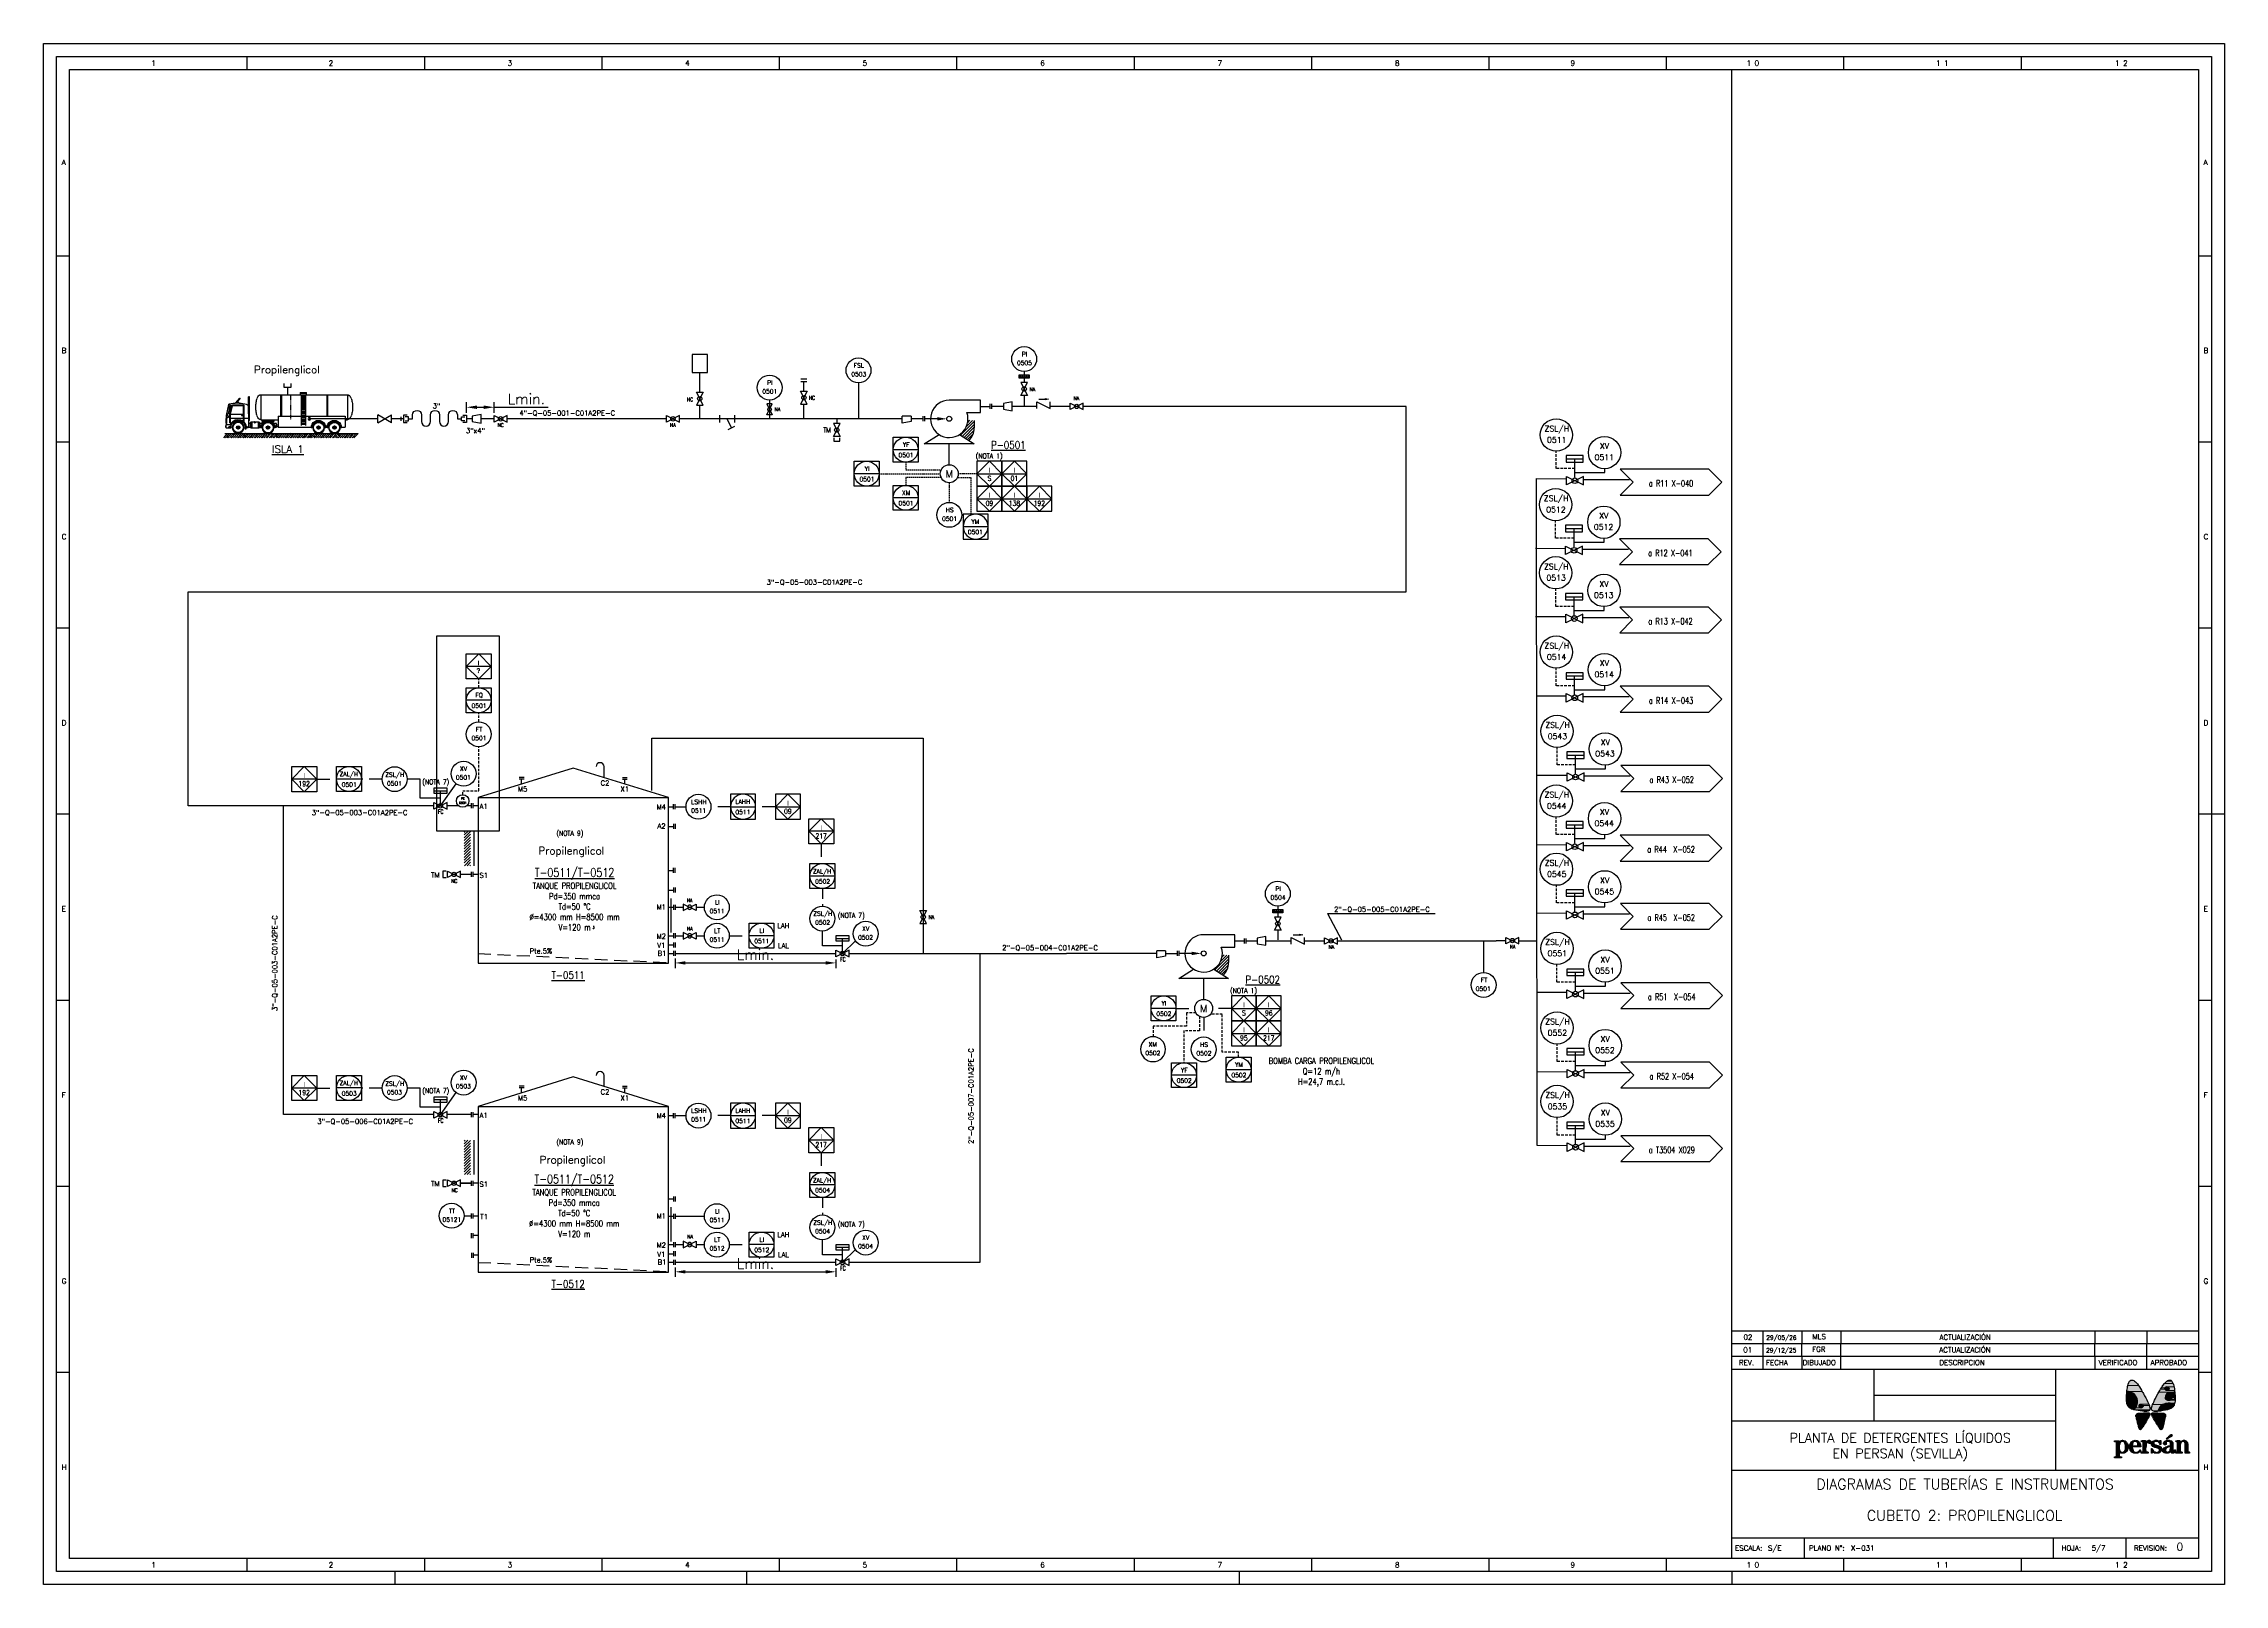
# Model space of a CAD drawing. Header units: millimetres. Extents: x 559 to 3993, y 623 to 920.
# Drawn here: x 2617.3 to 3037.4, y 622.9 to 919.5 of the extents above; entities that cross this region are included whole.
import ezdxf
from ezdxf.enums import TextEntityAlignment as Align

# ---------------------------------------------------------------- set-up
doc = ezdxf.new("R2010")
doc.units = ezdxf.units.MM
doc.linetypes.add('RAYITAS', pattern=[0.375, 0.25, -0.125])
doc.linetypes.add('TRAZOS', pattern=[0.75, 0.5, -0.25])
for name, color, linetype in [('CAJETIN', 1, 'Continuous'), ('CARGACAMIONES', 7, 'Continuous'), ('COTAS', 4, 'Continuous'), ('EQUIPOS', 5, 'Continuous'), ('EQUIPOS 02', 1, 'Continuous'), ('FORMATO', 7, 'Continuous'), ('INSTRUMENTOS', 1, 'Continuous'), ('TEX', 7, 'Continuous'), ('TEXTO-INSTRUMENTACION', 7, 'Continuous'), ('TEXTO-VALVULAS Y ACCESORIOS', 7, 'Continuous'), ('TUBERIA', 5, 'Continuous'), ('TUBERÍA2', 1, 'TRAZOS'), ('VALVULAS Y ACCESORIOS', 1, 'Continuous')]:
    doc.layers.add(name, color=color, linetype=linetype)
doc.layers.add('TUBERÍA3', color=1, linetype='Continuous', true_color=0xff0000)
doc.styles.add('PY', font='ROMANS.shx')
doc.styles.add('PY1', font='ROMANS.shx', dxfattribs={"width": 0.8})
doc.styles.add('PY3', font='ROMANS.shx', dxfattribs={"width": 0.6})
doc.styles.add('TXT', font='txt')
doc.linetypes.add('SEÑAL_MECANICA2', pattern='A,4.411183,["o",PY,S=4.130212,R=360,X=0,Y=-1.374288],0.588817,-0.374158,["",PY,S=2,R=360,X=0,Y=-0.688262],-2.183682', length=7.55784)
doc.dimstyles.new('1-5', dxfattribs={"dimtxt": 2, "dimasz": 2, "dimexe": 1, "dimexo": 0.5, "dimgap": 0.6, "dimtad": 1, "dimdec": 0, "dimlfac": 5, "dimzin": 0, "dimdsep": 46, "dimtxsty": 'PY', "dimcen": 0.7, "dimclrd": 4, "dimclre": 4, "dimclrt": 7, "dimazin": 0, "dimtfac": 1, "dimtdec": 0, "dimtofl": 0, "dimtmove": 0, "dimatfit": 3, "dimfxl": 1, "dimtolj": 1, "dimtzin": 0, "dimarcsym": 0})

# ---------------------------------------------------------------- blocks, each defined once
blk = doc.blocks.new('CAMION CISTERNA ALZ')
at = {"layer": 'CAJETIN', "color": 4, "linetype": 'RAYITAS'}
blk.add_line((38.6, 22.2), (38.6, 7.9), dxfattribs=at)
at = {"layer": 'CARGACAMIONES', "color": 4, "linetype": 'ByBlock'}
for p, q in [((55.7, 22.2), (6.1, 22.2)), ((6.1, 22.2), (6.1, 7.9)), ((17.4, 22.2), (17.4, 9.9)), ((17.8, 22.2), (17.8, 9.9)), ((33.2, 23.6), (29.5, 23.6)), ((29.5, 23.1), (29.5, 23.6)), ((33.2, 23.4), (29.5, 23.4)), ((33.2, 23.1), (29.5, 23.1)), ((29.7, 23.1), (29.7, 22.2)), ((30.1, 22.1), (30.1, 4.6)), ((32.5, 21.4), (30.1, 21.4)), ((32.5, 20.7), (30.1, 20.7)), ((32.5, 19.9), (30.1, 19.9)), ((32.5, 19.1), (30.1, 19.1)), ((32.5, 18.3), (30.1, 18.3)), ((32.5, 17.6), (30.1, 17.6)), ((32.5, 16.8), (30.1, 16.8)), ((32.5, 16), (30.1, 16)), ((32.5, 15.3), (30.1, 15.3)), ((32.5, 14.5), (30.1, 14.5)), ((32.5, 13.7), (30.1, 13.7)), ((32.5, 12.9), (30.1, 12.9)), ((32.5, 22.1), (32.5, 4.6)), ((32.9, 22.2), (32.9, 23.1)), ((33.2, 23.6), (33.2, 23.1)), ((43.9, 22.2), (43.9, 9.9)), ((44.4, 22.2), (44.4, 9.9)), ((55.7, 22.2), (55.7, 7.9)), ((62.2, 7.7), (62.2, 21.1)), ((62.2, 21.1), (62.8, 21.1)), ((62.8, 14.9), (62.8, 21.1)), ((62.8, 15), (62.8, 3.6)), ((62.8, 14.3), (63.2, 14.3)), ((62.8, 13.9), (63.2, 13.9)), ((62.8, 13.5), (63.2, 13.5)), ((62.8, 13.1), (63.2, 13.1)), ((62.8, 12.7), (63.2, 12.7)), ((65.4, 16), (65.4, 6.7)), ((71.8, 16.4), (65.8, 16.4)), ((65.8, 15.8), (65.8, 7)), ((71.8, 16), (66, 16)), ((67.5, 20.2), (69.7, 17.5)), ((67.8, 20.2), (67.5, 20.2)), ((70, 17.5), (67.8, 20.2)), ((69.1, 18.2), (68.1, 17.5)), ((72.2, 15.7), (73.2, 11.2)), ((72.6, 15.8), (73.1, 13.6)), ((73.1, 13.4), (73.1, 15.4)), ((73.1, 15.4), (73.4, 15.4)), ((73.4, 13.4), (73.1, 13.4)), ((73.1, 13.4), (73.6, 11.2)), ((73.2, 15.4), (73.2, 16.2)), ((73.4, 15.4), (73.2, 16.1)), ((73.2, 13.4), (73.2, 12.6)), ((73.2, 12.6), (73.6, 12.6)), ((73.5, 15.2), (73.3, 16.1)), ((73.4, 15.4), (73.4, 13.4)), ((74.2, 16.5), (73.5, 16.5)), ((74.2, 16.4), (73.5, 16.4)), ((74.3, 11.5), (73.7, 14.2)), ((74.2, 11.5), (73.7, 13.9)), ((75.4, 10.4), (74.1, 16.7)), ((7.4, 7.9), (6.1, 7.9)), ((7.1, 4.4), (7.1, 5.1)), ((7.1, 5.1), (7.4, 5.1)), ((7.4, 4.4), (7.1, 4.4)), ((45.8, 9.9), (7.4, 9.9)), ((7.4, 9.9), (7.4, 3.7)), ((9.5, 3.7), (7.4, 3.7)), ((9.5, 3.3), (9.9, 3.3)), ((17.3, 3.3), (17.7, 3.3)), ((18.2, 3.7), (17.7, 3.7)), ((18.6, 3.7), (17.8, 3.7)), ((18.5, 3.3), (18.9, 3.3)), ((26.4, 3.3), (26.8, 3.3)), ((45.8, 3.7), (26.8, 3.7)), ((32.5, 12.2), (30.1, 12.2)), ((32.5, 11.4), (30.1, 11.4)), ((32.5, 10.6), (30.1, 10.6)), ((32.5, 9.8), (30.1, 9.8)), ((32.5, 9.1), (30.1, 9.1)), ((32.5, 8.3), (30.1, 8.3)), ((32.5, 7.5), (30.1, 7.5)), ((32.5, 6.8), (30.1, 6.8)), ((32.5, 6), (30.1, 6)), ((32.5, 5.3), (30.1, 5.3)), ((45.8, 9.9), (45.8, 3.7)), ((55.7, 7.9), (45.8, 7.9)), ((46.7, 5), (45.8, 5)), ((46.7, 4.1), (45.8, 4.1)), ((46.7, 3.7), (46.7, 5.8)), ((46.7, 5.8), (48.3, 5.8)), ((47.5, 3.7), (46.7, 3.7)), ((47.5, 3.3), (47.9, 3.3)), ((48.2, 7.8), (48.2, 7.5)), ((55, 7.8), (48.2, 7.8)), ((48.2, 7.5), (51, 7.5)), ((50.2, 7.3), (48.2, 7.3)), ((48.2, 7.3), (48.2, 6.9)), ((48.2, 6.9), (49.4, 6.9)), ((48.4, 6.9), (48.9, 6.5)), ((48.7, 7.8), (48.7, 7.9)), ((49.3, 7.5), (49.3, 7.3)), ((52.3, 7.5), (55, 7.5)), ((55, 7.3), (53.1, 7.3)), ((53.9, 7.5), (53.9, 7.3)), ((53.9, 6.9), (55, 6.9)), ((54.8, 6.9), (54.3, 6.5)), ((54.5, 7.8), (54.5, 7.9)), ((55, 7.5), (55, 7.8)), ((55, 6.9), (55, 7.3)), ((55, 5.8), (56.3, 5.8)), ((55.4, 3.3), (55.8, 3.3)), ((56.3, 3.7), (55.8, 3.7)), ((56.3, 3.7), (56.3, 6.1)), ((56.7, 6.5), (59, 6.5)), ((61.4, 3.3), (56.7, 3.3)), ((57, 6.5), (57, 3.3)), ((57.2, 6.5), (57.2, 3.3)), ((59, 6.5), (59, 6.2)), ((59.4, 6.5), (61.4, 6.5)), ((59.4, 6.5), (59.4, 6.2)), ((60.9, 6.5), (60.9, 3.3)), ((61.1, 6.5), (61.1, 3.3)), ((61.8, 6.1), (61.8, 3.7)), ((61.8, 5.8), (62.8, 5.8)), ((62.8, 3.7), (61.8, 3.7)), ((62.8, 7.4), (62.6, 7.4)), ((62.8, 12.3), (63.2, 12.3)), ((62.8, 11.9), (63.2, 11.9)), ((62.8, 11.5), (63.2, 11.5)), ((65.4, 8.8), (62.8, 8.8)), ((63, 3.6), (63, 3.9)), ((63, 3.6), (64, 3.6)), ((64.1, 3.4), (63, 3.4)), ((64, 3.6), (64, 3.9)), ((64.1, 2.7), (64.1, 3.4)), ((64.6, 2.7), (64.1, 2.7)), ((64.6, 3.4), (64.6, 2.7)), ((73.2, 11.1), (65.8, 11.1)), ((73.2, 8.8), (65.8, 8.8)), ((66.1, 10.3), (66.1, 10.5)), ((66.1, 10.5), (66.5, 10.5)), ((66.8, 10.3), (66.1, 10.3)), ((66.8, 10.5), (66.8, 10.3)), ((73.4, 6.2), (72.5, 6.2)), ((72.7, 5.4), (72.7, 6)), ((72.7, 3.5), (72.7, 4.7)), ((72.9, 4.9), (75.6, 4.9)), ((72.9, 3.5), (72.9, 3.9)), ((72.9, 3.5), (74, 3.5)), ((75.6, 3.3), (72.9, 3.3)), ((73.2, 11.2), (73.2, 6.2)), ((73.6, 11.2), (73.6, 6.4)), ((74, 3.5), (74, 3.9)), ((74.5, 10.1), (74.5, 9.2)), ((74.6, 10.3), (74.6, 9.1)), ((75.3, 11.2), (74.7, 11.2)), ((75.3, 11.1), (74.7, 11.1)), ((75.4, 10.4), (74.7, 10.4)), ((74.7, 9), (75.4, 9)), ((75.4, 8.9), (75.2, 8.9)), ((75.4, 8.7), (75.2, 8.7)), ((75.4, 5.8), (75.2, 5.8)), ((75.3, 8.7), (75.3, 5.8)), ((75.4, 4.9), (75.4, 10.4)), ((75.4, 8.6), (75.5, 8.6)), ((75.5, 5.9), (75.4, 5.9)), ((75.5, 8.6), (75.5, 5.9)), ((75.6, 8.6), (75.5, 8.6)), ((75.5, 5.9), (75.6, 5.9)), ((75.6, 5.9), (75.6, 8.6)), ((75.8, 4.7), (75.8, 3.5)), ((75.8, 4.5), (76, 4.5)), ((76, 3.7), (75.8, 3.7)), ((76, 4.5), (76, 3.7))]:
    blk.add_line(p, q, dxfattribs=at)
at = {"layer": 'CARGACAMIONES', "color": 4}
for p, q in [((76.4, 0), (0, 0)), ((2.3, -2.5), (0, 0)), ((37.4, -1.2), (38.6, 0)), ((38, -1.8), (39.7, 0)), ((42, -2.5), (39.7, 0)), ((43.1, -2.5), (40.8, 0)), ((44.2, -2.5), (42, 0)), ((45.4, -2.5), (43.1, 0)), ((43.7, -0.6), (44.2, 0)), ((44.2, -1.2), (45.4, 0)), ((44.8, -1.8), (46.5, 0)), ((48.8, -2.5), (46.5, 0)), ((49.9, -2.5), (47.6, 0)), ((3.4, -2.5), (1.1, 0)), ((4.5, -2.5), (2.3, 0)), ((2.8, -0.6), (3.4, 0)), ((3.4, -1.2), (4.5, 0)), ((4, -1.8), (5.7, 0)), ((4.5, -2.5), (6.2, -0.6)), ((5.6, -2.5), (6.8, -1.2)), ((8, -2.5), (5.7, 0)), ((6.7, -2.5), (7.3, -1.8)), ((9.1, -2.5), (6.8, 0)), ((10.2, -2.5), (7.9, 0)), ((11.3, -2.5), (9, 0)), ((10.2, -1.2), (11.3, 0)), ((10.7, -1.8), (12.4, 0)), ((11.3, -2.5), (13, -0.6)), ((14.7, -2.5), (12.4, 0)), ((12.4, -2.5), (13.6, -1.2)), ((13.5, -2.5), (14.1, -1.8)), ((15.9, -2.5), (13.6, 0)), ((17, -2.5), (14.7, 0)), ((18.1, -2.5), (15.8, 0)), ((16.4, -0.6), (17, 0)), ((17, -1.2), (18.1, 0)), ((17.5, -1.9), (19.2, 0)), ((18.1, -2.5), (19.8, -0.6)), ((21.5, -2.5), (19.2, 0)), ((19.2, -2.5), (20.4, -1.2)), ((20.3, -2.5), (20.9, -1.8)), ((22.6, -2.5), (20.4, 0)), ((23.8, -2.5), (21.5, 0)), ((24.9, -2.5), (22.6, 0)), ((23.2, -0.9), (23.8, -0.3)), ((23.7, -1.2), (24.9, 0)), ((24.3, -1.9), (26, 0)), ((24.8, -2.5), (26.6, -0.6)), ((28.3, -2.5), (26, 0)), ((26, -2.5), (27.1, -1.2)), ((29.4, -2.5), (27.1, 0)), ((27.1, -2.5), (27.7, -1.8)), ((30.6, -2.5), (28.3, 0)), ((31.7, -2.5), (29.4, 0)), ((30, -0.8), (30.6, -0.1)), ((30.5, -1.2), (31.7, 0)), ((31.1, -1.9), (32.8, 0)), ((31.6, -2.5), (33.4, -0.6)), ((35.1, -2.5), (32.8, 0)), ((32.8, -2.5), (33.9, -1.2)), ((36.2, -2.5), (33.9, 0)), ((33.9, -2.5), (34.5, -1.8)), ((37.3, -2.5), (35.1, 0)), ((38.5, -2.5), (36.2, 0)), ((36.9, -0.8), (37.4, -0.1)), ((38.5, -2.5), (40.3, -0.6)), ((39.7, -2.5), (40.8, -1.2)), ((40.8, -2.5), (41.4, -1.8)), ((45.3, -2.5), (47, -0.6)), ((46.4, -2.5), (47.6, -1.2)), ((47.6, -2.5), (48.2, -1.8)), ((51, -2.5), (48.7, 0)), ((52.2, -2.5), (49.9, 0)), ((50.4, -0.6), (51, 0)), ((51, -1.2), (52.1, 0)), ((51.6, -1.8), (53.3, 0)), ((52.1, -2.5), (53.8, -0.6)), ((53.2, -2.5), (54.4, -1.2)), ((55.6, -2.5), (53.3, 0)), ((56.7, -2.5), (54.4, 0)), ((54.4, -2.5), (55, -1.8)), ((57.8, -2.5), (55.5, 0)), ((58.9, -2.5), (56.7, 0)), ((57.8, -1.2), (58.9, 0)), ((58.4, -1.8), (60.1, 0)), ((58.9, -2.5), (60.6, -0.6)), ((60, -2.5), (61.2, -1.2)), ((62.3, -2.5), (60.1, 0)), ((61.1, -2.5), (61.7, -1.8)), ((63.5, -2.5), (61.2, 0)), ((64.6, -2.5), (62.3, 0)), ((65.7, -2.5), (63.4, 0)), ((64, -0.6), (64.6, 0)), ((64.6, -1.2), (65.7, 0)), ((65.1, -1.9), (66.8, 0)), ((65.7, -2.5), (67.4, -0.6)), ((69.1, -2.5), (66.8, 0)), ((66.8, -2.5), (68, -1.2)), ((67.9, -2.5), (68.5, -1.8)), ((70.3, -2.5), (68, 0)), ((71.4, -2.5), (69.1, 0)), ((72.5, -2.5), (70.2, 0)), ((70.8, -0.9), (71.4, -0.3)), ((71.4, -1.2), (72.5, 0)), ((71.9, -1.9), (73.6, 0)), ((72.5, -2.5), (74.2, -0.6)), ((75.9, -2.5), (73.6, 0)), ((73.6, -2.5), (74.8, -1.2)), ((74.7, -2.5), (75.3, -1.8)), ((77, -2.5), (74.8, 0))]:
    blk.add_line(p, q, dxfattribs=at)
at = {"layer": 'CARGACAMIONES', "color": 4, "linetype": 'ByBlock'}
for centre, radius in [((13.5, 3.4), 3.38), ((13.5, 3.4), 0.794), ((13, 3.4), 0.0993), ((13.1, 3.8), 0.0993), ((13.1, 3), 0.0993), ((13.5, 3.4), 0.397), ((13.5, 4), 0.0993), ((13.5, 2.8), 0.0993), ((14, 3.8), 0.0993), ((14, 3), 0.0993), ((14.1, 3.4), 0.0993), ((22.6, 3.4), 3.38), ((22.6, 3.4), 0.794), ((22, 3.4), 0.0993), ((22.2, 3.8), 0.0993), ((22.2, 3), 0.0993), ((22.6, 3.4), 0.397), ((22.6, 4), 0.0993), ((22.6, 2.8), 0.0993), ((23, 3.8), 0.0993), ((23, 3), 0.0993), ((23.2, 3.4), 0.0993), ((51.6, 3.4), 3.38), ((51.6, 3.4), 0.794), ((51, 3.4), 0.0993), ((51.2, 3.8), 0.0993), ((51.2, 3), 0.0993), ((51.6, 3.4), 0.397), ((51.6, 4), 0.0993), ((51.6, 2.8), 0.0993), ((52, 3.8), 0.0993), ((52, 3), 0.0993), ((52.2, 3.4), 0.0993), ((59.2, 6.5), 0.199), ((68.7, 3.5), 3.38), ((68.7, 3.5), 0.794), ((68.1, 3.5), 0.0993), ((68.3, 3.9), 0.0993), ((68.3, 3.1), 0.0993), ((68.7, 3.5), 0.397), ((68.7, 4.1), 0.0993), ((68.7, 2.9), 0.0993), ((69.1, 3.9), 0.0993), ((69.1, 3.1), 0.0993), ((69.3, 3.5), 0.0993)]:
    blk.add_circle(centre, radius, dxfattribs=at)
at = {"layer": 'CARGACAMIONES', "color": 4, "linetype": 'Continuous'}
blk.add_circle((27.9, 8.4), 0.718, dxfattribs=at)
at = {"layer": 'CARGACAMIONES', "color": 4, "linetype": 'ByBlock'}
for centre, radius, start, end in [((20.3, 15.1), 17.2, 170.2727, 180), ((20.3, 15.1), 17.2, 180, 189.7273), ((13.2, 16.3), 10, 157.5177, 170.2727), ((8.8, 18.2), 5.23, 135.0251, 157.5177), ((6.1, 20.9), 1.36, 90, 135.0251), ((55.7, 20.9), 1.36, 44.9749, 90), ((53, 18.2), 5.23, 22.4823, 44.9749), ((48.5, 16.3), 10, 9.7273, 22.4823), ((41.4, 15.1), 17.2, 360, 9.7273), ((41.4, 15.1), 17.2, 350.2727, 0), ((64.8, 15), 1.99, 90, 180), ((69.3, -2.4), 19.9, 77.0128, 102.9872), ((65.8, 16), 0.397, 90, 180), ((66, 15.8), 0.199, 90, 180), ((69.7, 17.7), 0.0993, 0, 180), ((69.7, 17.7), 0.0993, 180, 0), ((71.8, 15.6), 0.794, 11.9442, 90), ((71.8, 15.6), 0.397, 11.9442, 90), ((73.5, 16.2), 0.298, 90, 191.9761), ((73.5, 16.2), 0.199, 90, 191.9761), ((72.4, 14.4), 1.4, 315, 45), ((73.7, 16.6), 0.397, 11.9761, 90), ((13.2, 13.9), 10, 189.7273, 202.4823), ((8.8, 12), 5.23, 202.4823, 224.9749), ((6.1, 9.3), 1.36, 224.9749, 270), ((13.6, 3.4), 4.12, 358.6196, 181.3804), ((13.6, 3.4), 3.72, 358.4724, 181.5276), ((13.5, 3.4), 2.98, 90, 270), ((13.5, 3.4), 0.993, 90, 270), ((13.5, 3.4), 2.98, 270, 90), ((13.5, 3.4), 0.993, 270, 90), ((22.7, 3.4), 4.12, 358.6196, 181.3804), ((22.7, 3.4), 3.72, 358.4724, 181.5276), ((22.6, 3.4), 2.98, 90, 270), ((22.6, 3.4), 0.993, 90, 270), ((22.6, 3.4), 2.98, 270, 90), ((22.6, 3.4), 0.993, 270, 90), ((51.7, 3.4), 4.12, 358.6196, 181.3804), ((51.7, 3.4), 3.72, 358.4724, 181.5276), ((51.6, 3.4), 2.98, 90, 270), ((51.6, 3.4), 0.993, 90, 270), ((51.6, 3.4), 2.98, 270, 90), ((51.6, 3.4), 0.993, 270, 90), ((55.7, 9.3), 1.36, 270, 315.0251), ((56.7, 6.1), 0.397, 90, 180), ((56.7, 3.7), 0.397, 180, 270), ((53, 12), 5.23, 315.0251, 337.5177), ((48.5, 13.9), 10, 337.5177, 350.2727), ((59.2, 6.2), 0.199, 180, 0), ((61.4, 6.1), 0.397, 0, 90), ((61.4, 3.7), 0.397, 270, 0), ((62.6, 7.7), 0.397, 180, 270), ((63, 3.6), 0.199, 180, 270), ((63.5, 3.4), 0.674, 45, 135), ((68.7, 3.5), 4.62, 31.8706, 181.3804), ((68.7, 3.5), 4.12, 17.5788, 181.3804), ((68.7, 3.5), 2.98, 90, 270), ((68.7, 3.5), 0.993, 90, 270), ((68.7, 3.5), 2.98, 270, 90), ((68.7, 3.5), 0.993, 270, 90), ((72.7, 5.7), 0.298, 270, 90), ((72.9, 4.7), 0.199, 90, 180), ((72.9, 3.5), 0.199, 180, 270), ((68.7, 3.5), 4.62, 17.5788, 25.7368), ((73.5, 3.3), 0.843, 45, 135), ((73.4, 6.4), 0.199, 270, 0), ((74.7, 11.6), 0.497, 191.9761, 270), ((74.7, 11.6), 0.397, 191.9761, 270), ((74.7, 10.3), 0.0993, 90, 180), ((74.7, 9.1), 0.0993, 180, 270), ((75.6, 4.7), 0.199, 0, 90), ((75.6, 3.5), 0.199, 270, 0)]:
    blk.add_arc(centre, radius, start, end, dxfattribs=at)
at = {"layer": 'CARGACAMIONES', "color": 4}
for start, end in [(357.7085, 177.7085), (177.7085, 357.7085)]:
    blk.add_arc((74.8, -1.4), 0.0145, start, end, dxfattribs=at)
blk = doc.blocks.new('VALV GLOB-V')
at = {"layer": 'INSTRUMENTOS', "color": 1, "flags": 128}
blk.add_lwpolyline([(5.7, -1.43), (5.7, 1.43), (0, -1.43), (0, 1.43)], close=True, dxfattribs=at)
at = {"layer": 'INSTRUMENTOS', "color": 1}
blk.add_circle((2.85, 0), 0.95, dxfattribs=at)
at = {"layer": 'INSTRUMENTOS', "color": 7, "linetype": 'SEÑAL_MECANICA2', "style": 'PY'}
blk.add_attdef('REF.', text='', height=2, dxfattribs=at).set_placement((3, -3.37), align=Align.MIDDLE)
blk = doc.blocks.new('*D26')
at = {"layer": 'COTAS', "color": 4, "lineweight": -2, "transparency": 16777216}
for p, q in [((2698.79, 848.48), (2698.79, 850.53)), ((2700.79, 849.53), (2702.1, 849.53)), ((2704.1, 848.43), (2704.1, 850.53)), ((2704.1, 849.53), (2714.54, 849.53))]:
    blk.add_line(p, q, dxfattribs=at)
at = {"layer": 'COTAS', "color": 4, "transparency": 16777216}
for points in [[(2700.79, 849.86), (2700.79, 849.19), (2698.79, 849.53)], [(2702.1, 849.86), (2702.1, 849.19), (2704.1, 849.53)]]:
    blk.add_solid(points, dxfattribs=at)
at = {"layer": 'Defpoints', "color": 0, "transparency": 16777216}
for p in [(2704.1, 849.53), (2698.79, 847.98), (2704.1, 847.93)]:
    blk.add_point(p, dxfattribs=at)
at = {"layer": 'COTAS', "color": 7, "transparency": 16777216, "insert": (2710.32, 851.13), "char_height": 2, "attachment_point": 5, "style": 'PY'}
blk.add_mtext('\\A1;Lmin.', dxfattribs=at)
blk = doc.blocks.new('MANG-VAL')
at = {"layer": 'INSTRUMENTOS', "color": 1}
for p, q in [((0, 1.5), (0, -1.5)), ((6, 0), (0, 0)), ((3, 0), (4.8, -3.6)), ((6, 1.5), (6, -1.5)), ((3.46, -4.27), (6.14, -2.93))]:
    blk.add_line(p, q, dxfattribs=at)
blk = doc.blocks.new('REDUCCION')
at = {"color": 1}
for p, q in [((0, 2), (0, -2)), ((4, 1.25), (0, 2)), ((4, -1.25), (4, 1.25)), ((0, -2), (4, -1.25))]:
    blk.add_line(p, q, dxfattribs=at)
at = {"style": 'PY1', "width": 0.8}
blk.add_attdef('.', text='', height=2, dxfattribs=at).set_placement((2, -3.65), align=Align.MIDDLE)
blk = doc.blocks.new('SEÑAL CIR')
at = {"color": 1}
blk.add_circle((0, 5.7), 5.7, dxfattribs=at)
at = {"layer": 'INSTRUMENTOS', "linetype": 'Continuous', "style": 'PY', "flags": 4}
for p in [(0.18, 6.94), (0.13, 2.95)]:
    blk.add_attdef('---', text='', height=2, dxfattribs=at).set_placement(p, align=Align.CENTER)
blk = doc.blocks.new('FLECHA')
at = {"color": 1}
blk.add_solid([(-0.9, -5), (0.9, -5), (0, 0)], dxfattribs=at)
blk = doc.blocks.new('SECUENCIA PROGRAMADA EN SISTEMA DE CONTROL PLC')
at = {"layer": 'INSTRUMENTOS'}
blk.add_line((-5, 5), (5, 5), dxfattribs=at)
at = {"layer": 'INSTRUMENTOS', "flags": 128}
for points in [[(0, 0), (-5, 5), (0, 10), (5, 5)], [(-5, 0), (5, 0), (5, 10), (-5, 10)]]:
    blk.add_lwpolyline(points, close=True, dxfattribs=at)
at = {"layer": 'TEXTO-INSTRUMENTACION', "linetype": 'Continuous', "style": 'PY1', "width": 0.8}
for tag, p in [('XXX', (0.01, 6.43)), ('YYY', (0.01, 3.17))]:
    blk.add_attdef(tag, text='', height=2, dxfattribs=at).set_placement(p, align=Align.MIDDLE_CENTER)
blk = doc.blocks.new('DIAFRAGMA')
at = {"layer": 'INSTRUMENTOS', "color": 1, "ltscale": 0.1, "flags": 128}
blk.add_lwpolyline([(0, -2.25), (0, 2.25), (1.5, 2.25), (1.5, -2.25)], close=True, dxfattribs=at)
blk.add_lwpolyline([(0.46, -2.25), (1.12, -1.86), (0.38, -1.43), (1.12, -1), (0.38, -0.56), (1.12, -0.13), (0.38, 0.3), (1.12, 0.73), (0.38, 1.17), (1.12, 1.6), (0.38, 2.03), (0.75, 2.25)], dxfattribs=at)
blk = doc.blocks.new('VALVULA RETENCION')
at = {"layer": 'VALVULAS Y ACCESORIOS'}
blk.add_line((0.79, 2.4), (3.43, 2.4), dxfattribs=at)
at = {"layer": 'VALVULAS Y ACCESORIOS', "flags": 128}
blk.add_lwpolyline([(0, -1.33), (0, 1.33), (5.33, -1.33), (5.33, 1.33)], dxfattribs=at)
blk.add_lwpolyline([(4.65, 2.4), (3.43, 2.14), (3.43, 2.66)], close=True, dxfattribs=at)
at = {"layer": 'TEXTO-VALVULAS Y ACCESORIOS', "linetype": 'SEÑAL_MECANICA2', "style": 'PY1', "width": 0.8}
blk.add_attdef('REF.', text='', height=2, dxfattribs=at).set_placement((2.94, -3.07), align=Align.MIDDLE)
blk = doc.blocks.new('SEÑAL CIRCU MARCO')
at = {"color": 1, "linetype": 'Continuous', "ltscale": 0.5}
blk.add_line((5.7, 5.7), (-5.7, 5.7), dxfattribs=at)
at = {"color": 1, "flags": 128}
blk.add_lwpolyline([(5.7, 0), (-5.7, 0), (-5.7, 11.4), (5.7, 11.4)], close=True, dxfattribs=at)
at = {"color": 1}
blk.add_circle((0, 5.7), 5.7, dxfattribs=at)
at = {"style": 'PY'}
for tag, p in [('XXX', (0.18, 7.98)), ('YYY', (0.13, 3.24))]:
    blk.add_attdef(tag, text='', height=2, dxfattribs=at).set_placement(p, align=Align.MIDDLE)
blk = doc.blocks.new('*D17')
at = {"layer": 'COTAS', "color": 4, "lineweight": -2, "transparency": 16777216}
for p, q in [((2738.96, 743.39), (2738.96, 741.54)), ((2740.96, 742.54), (2767.94, 742.54)), ((2769.94, 743.23), (2769.94, 741.54))]:
    blk.add_line(p, q, dxfattribs=at)
at = {"layer": 'COTAS', "color": 4, "transparency": 16777216}
for points in [[(2740.96, 742.87), (2740.96, 742.21), (2738.96, 742.54)], [(2767.94, 742.87), (2767.94, 742.21), (2769.94, 742.54)]]:
    blk.add_solid(points, dxfattribs=at)
at = {"layer": 'Defpoints', "color": 0, "transparency": 16777216}
for p in [(2738.96, 743.89), (2769.94, 743.73), (2769.94, 742.54)]:
    blk.add_point(p, dxfattribs=at)
at = {"layer": 'COTAS', "color": 7, "transparency": 16777216, "insert": (2754.45, 744.14), "char_height": 2, "attachment_point": 5, "style": 'PY'}
blk.add_mtext('\\A1;Lmin.', dxfattribs=at)
blk = doc.blocks.new('reduccion1')
at = {"color": 1}
for p, q in [((-3.5084, -1.7542), (-3.5084, 1.096375)), ((0, 1.096375), (-3.5084, 1.096375)), ((0, 1.096375), (0, -1.096375)), ((0, -1.096375), (-3.5084, -1.7542))]:
    blk.add_line(p, q, dxfattribs=at)
blk = doc.blocks.new('*D23')
at = {"layer": 'COTAS', "color": 4, "lineweight": -2, "transparency": 16777216}
for p, q in [((2738.96, 683.92), (2738.96, 682.07)), ((2740.96, 683.07), (2767.94, 683.07)), ((2769.94, 683.76), (2769.94, 682.07))]:
    blk.add_line(p, q, dxfattribs=at)
at = {"layer": 'COTAS', "color": 4, "transparency": 16777216}
for points in [[(2740.96, 683.4), (2740.96, 682.74), (2738.96, 683.07)], [(2767.94, 683.4), (2767.94, 682.74), (2769.94, 683.07)]]:
    blk.add_solid(points, dxfattribs=at)
at = {"layer": 'Defpoints', "color": 0, "transparency": 16777216}
for p in [(2738.96, 684.42), (2769.94, 684.26), (2769.94, 683.07)]:
    blk.add_point(p, dxfattribs=at)
at = {"layer": 'COTAS', "color": 7, "transparency": 16777216, "insert": (2754.45, 684.67), "char_height": 2, "attachment_point": 5, "style": 'PY'}
blk.add_mtext('\\A1;Lmin.', dxfattribs=at)
blk = doc.blocks.new('MARCO-A1')
at = {"layer": 'FORMATO', "color": 5}
for p, q in [((78.42, 589), (78.42, 584)), ((146.83, 589), (146.83, 584)), ((215.25, 589), (215.25, 584)), ((283.67, 589), (283.67, 584)), ((352.08, 589), (352.08, 584)), ((420.5, 589), (420.5, 584)), ((488.92, 589), (488.92, 584)), ((557.33, 589), (557.33, 584)), ((625.75, 589), (625.75, 584)), ((694.17, 589), (694.17, 584)), ((762.58, 589), (762.58, 584)), ((5, 512.25), (10, 512.25)), ((831, 512.25), (836, 512.25)), ((5, 440.5), (10, 440.5)), ((831, 440.5), (836, 440.5)), ((5, 368.75), (10, 368.75)), ((831, 368.75), (836, 368.75)), ((5, 297), (10, 297)), ((831, 297), (836, 297)), ((5, 225.25), (10, 225.25)), ((831, 225.25), (836, 225.25)), ((5, 153.5), (10, 153.5)), ((831, 153.5), (836, 153.5)), ((5, 81.75), (10, 81.75)), ((831, 81.75), (836, 81.75)), ((78.42, 10), (78.42, 5)), ((146.83, 10), (146.83, 5)), ((215.25, 10), (215.25, 5)), ((283.67, 10), (283.67, 5)), ((352.08, 10), (352.08, 5)), ((420.5, 10), (420.5, 5)), ((488.92, 10), (488.92, 5)), ((557.33, 10), (557.33, 5)), ((625.75, 10), (625.75, 5)), ((694.17, 10), (694.17, 5)), ((762.58, 10), (762.58, 5))]:
    blk.add_line(p, q, dxfattribs=at)
at = {"layer": 'FORMATO', "color": 1, "linetype": 'Continuous'}
for p, q in [((836, 297), (841, 297)), ((135.5, 5), (135.5, 0)), ((271, 5), (271, 0)), ((461, 5), (461, 0)), ((651, 5), (651, 0))]:
    blk.add_line(p, q, dxfattribs=at)
at = {"layer": 'FORMATO', "color": 1}
blk.add_lwpolyline([(0, 594), (841, 594), (841, 0), (0, 0)], close=True, dxfattribs=at)
at = {"layer": 'FORMATO', "color": 5}
blk.add_lwpolyline([(5, 589), (836, 589), (836, 5), (5, 5)], close=True, dxfattribs=at)
at = {"layer": 'FORMATO', "color": 8, "linetype": 'Continuous'}
blk.add_lwpolyline([(10, 584), (831, 584), (831, 10), (10, 10)], close=True, dxfattribs=at)
at = {"layer": 'FORMATO', "color": 1, "style": 'PY'}
for s, p in [('1', (41.52, 585.5)), ('2', (109.93, 585.5)), ('3', (178.99, 585.5)), ('4', (247.4, 585.5)), ('5', (315.82, 585.5)), ('6', (384.34, 585.5)), ('7', (452.75, 585.5)), ('8', (521.17, 585.5)), ('9', (588.85, 585.5)), ('1 0', (656.77, 585.5)), ('1 1', (729.83, 585.5)), ('1 2', (798.88, 585.5)), ('A', (7, 547.25)), ('A', (833, 547.25)), ('B', (7, 474.67)), ('B', (833, 474.67)), ('C', (7, 402.92)), ('C', (833, 402.92)), ('D', (7, 331.17)), ('D', (833, 331.17)), ('E', (7, 259.42)), ('E', (833, 259.42)), ('F', (7, 187.67)), ('F', (833, 187.67)), ('G', (7, 115.92)), ('G', (833, 115.92)), ('H', (7, 44.17)), ('H', (833, 44.17)), ('1', (41.52, 6.5)), ('2', (109.93, 6.5)), ('3', (178.99, 6.5)), ('4', (247.4, 6.5)), ('5', (315.82, 6.5)), ('6', (384.34, 6.5)), ('7', (452.75, 6.5)), ('8', (521.17, 6.5)), ('9', (588.85, 6.5)), ('1 0', (656.77, 6.5)), ('1 1', (729.83, 6.5)), ('1 2', (798.88, 6.5))]:
    blk.add_text(s, height=2, dxfattribs=at).set_placement(p)
blk = doc.blocks.new('Simbolo persan')
at = {"layer": 'CAJETIN', "true_color": 0x0080ad, "transparency": 33554559}
h = blk.add_hatch(color=144, dxfattribs=at)
h.paths.add_polyline_path([(3046.77, 1411.45), (3046.51, 1411.37), (3046.26, 1411.5), (3046.17, 1411.62), (3046.17, 1411.92), (3046.26, 1412.05), (3046.34, 1412.09), (3046.39, 1412.13), (3046.47, 1412.13), (3046.56, 1412.17), (3046.6, 1412.13), (3046.72, 1412.13), (3046.85, 1412), (3046.89, 1411.92), (3046.89, 1411.88), (3046.94, 1411.88), (3046.94, 1411.67), (3046.89, 1411.62), (3046.85, 1411.54)])
h.paths.add_polyline_path([(3048.25, 1411.33), (3048.25, 1411.54), (3048.21, 1411.62), (3048.21, 1411.71), (3048.16, 1411.79), (3048.16, 1411.88), (3048.12, 1411.92), (3048.12, 1412), (3048.08, 1412.09), (3048.08, 1412.13), (3048.04, 1412.13), (3048.04, 1412.17), (3047.95, 1412.34), (3047.95, 1412.39), (3047.91, 1412.47), (3047.87, 1412.6), (3047.74, 1412.85), (3047.66, 1412.98), (3047.57, 1413.19), (3047.49, 1413.36), (3047.4, 1413.49), (3047.27, 1413.78), (3047.23, 1413.78), (3047.11, 1413.99), (3047.11, 1414.04), (3047.06, 1414.16), (3046.98, 1414.25), (3046.85, 1414.5), (3046.81, 1414.54), (3046.81, 1414.63), (3046.68, 1414.8), (3046.64, 1414.84), (3046.51, 1415.05), (3046.47, 1415.14), (3046.34, 1415.31), (3046.22, 1415.56), (3046.05, 1415.77), (3045.92, 1415.98), (3045.67, 1416.24), (3045.62, 1416.32), (3045.5, 1416.45), (3045.45, 1416.45), (3045.33, 1416.58), (3045.2, 1416.66), (3045.16, 1416.7), (3045.07, 1416.75), (3044.99, 1416.75), (3044.95, 1416.79), (3044.65, 1416.79), (3044.61, 1416.75), (3044.57, 1416.75), (3044.48, 1416.7), (3044.44, 1416.66), (3044.4, 1416.58), (3044.35, 1416.58), (3044.18, 1416.32), (3044.18, 1416.24), (3044.1, 1416.03), (3044.06, 1415.98), (3043.97, 1415.56), (3043.93, 1415.48), (3043.93, 1415.31), (3043.89, 1415.14), (3043.89, 1415.05), (3043.85, 1414.84), (3043.85, 1414.8), (3043.8, 1414.63), (3043.8, 1414.59), (3044.14, 1414.59), (3044.23, 1414.54), (3044.31, 1414.54), (3044.52, 1414.5), (3044.69, 1414.42), (3044.73, 1414.42), (3044.99, 1414.25), (3045.16, 1414.16), (3045.29, 1414.04), (3045.29, 1413.99), (3045.5, 1413.78), (3045.67, 1413.49), (3045.71, 1413.36), (3045.79, 1413.19), (3045.84, 1412.98), (3045.88, 1412.85), (3045.88, 1412.34), (3045.84, 1412.17), (3045.84, 1412.09), (3045.79, 1412.05), (3045.75, 1411.92), (3045.75, 1411.84), (3045.71, 1411.84), (3045.71, 1411.75), (3045.67, 1411.71), (3045.67, 1411.67), (3045.62, 1411.62), (3045.54, 1411.5), (3045.5, 1411.41), (3045.37, 1411.28), (3045.33, 1411.2), (3045.2, 1411.07), (3045.24, 1411.07), (3045.33, 1411.03), (3045.45, 1411.03), (3045.79, 1410.95), (3046, 1410.9), (3046.39, 1410.86), (3046.85, 1410.78), (3047.06, 1410.78), (3047.23, 1410.73), (3047.7, 1410.73), (3047.78, 1410.78), (3047.91, 1410.78), (3048.08, 1410.86), (3048.21, 1410.99), (3048.21, 1411.03), (3048.25, 1411.03), (3048.25, 1411.2), (3048.29, 1411.28)], flags=0)
h = blk.add_hatch(color=144, dxfattribs=at)
h.paths.add_polyline_path([(3050.2, 1414.84), (3050.15, 1414.76), (3050.07, 1414.63), (3049.9, 1414.29), (3049.86, 1414.25), (3049.86, 1414.21), (3049.82, 1414.12), (3049.77, 1414.12), (3049.73, 1413.99), (3049.6, 1413.78), (3049.56, 1413.66), (3049.52, 1413.57), (3049.39, 1413.36), (3049.35, 1413.27), (3049.35, 1413.23), (3049.31, 1413.23), (3049.31, 1413.15), (3049.26, 1413.11), (3049.22, 1413.02), (3049.18, 1412.98), (3049.18, 1412.94), (3049.14, 1412.89), (3049.1, 1412.72), (3048.97, 1412.47), (3048.88, 1412.34), (3048.88, 1412.3), (3048.84, 1412.26), (3048.84, 1412.17), (3048.76, 1412.05), (3048.71, 1411.88), (3048.71, 1411.84), (3048.67, 1411.75), (3048.63, 1411.62), (3048.63, 1411.54), (3048.59, 1411.45), (3048.59, 1411.16), (3048.63, 1411.12), (3048.63, 1411.03), (3048.71, 1410.9), (3048.76, 1410.9), (3048.93, 1410.82), (3048.97, 1410.78), (3049.1, 1410.78), (3049.14, 1410.73), (3049.65, 1410.73), (3049.73, 1410.78), (3049.86, 1410.78), (3049.86, 1410.9), (3049.9, 1410.9), (3049.9, 1411.03), (3049.94, 1411.12), (3049.94, 1411.16), (3050.03, 1411.28), (3050.03, 1411.37), (3050.2, 1411.54), (3050.24, 1411.62), (3050.32, 1411.75), (3050.45, 1411.84), (3050.53, 1411.88), (3050.75, 1412.05), (3050.96, 1412.17), (3051.25, 1412.26), (3051.38, 1412.3), (3051.47, 1412.3), (3051.76, 1412.34), (3052.19, 1412.34), (3052.4, 1412.3), (3052.48, 1412.26), (3052.61, 1412.22), (3052.82, 1412.13), (3052.91, 1412.09), (3052.95, 1412.05), (3052.95, 1412.09), (3052.99, 1412.13), (3052.99, 1412.22), (3053.03, 1412.26), (3053.03, 1412.34), (3053.08, 1412.47), (3053.08, 1412.55), (3053.12, 1412.72), (3053.12, 1413.27), (3053.03, 1413.32), (3053.03, 1413.36), (3052.95, 1413.4), (3052.82, 1413.49), (3052.61, 1413.49), (3052.57, 1413.4), (3052.52, 1413.36), (3052.52, 1413.32), (3052.48, 1413.27), (3052.44, 1413.19), (3052.4, 1413.15), (3052.4, 1413.11), (3052.36, 1413.11), (3052.31, 1413.02), (3052.23, 1412.98), (3052.19, 1412.94), (3052.1, 1412.89), (3051.76, 1412.89), (3051.38, 1413.02), (3051.25, 1413.15), (3051.21, 1413.23), (3051.21, 1413.36), (3051.25, 1413.57), (3051.25, 1413.66), (3051.3, 1413.78), (3051.38, 1413.99), (3051.47, 1414.12), (3051.59, 1414.25), (3051.68, 1414.29), (3052.06, 1414.29), (3052.19, 1414.25), (3052.31, 1414.25), (3052.44, 1414.29), (3052.61, 1414.29), (3052.99, 1414.54), (3053.03, 1414.63), (3053.03, 1414.88), (3052.99, 1414.97), (3052.99, 1415.14), (3052.95, 1415.26), (3052.95, 1415.43), (3052.91, 1415.48), (3052.91, 1415.52), (3052.86, 1415.65), (3052.86, 1415.73), (3052.82, 1415.9), (3052.74, 1416.11), (3052.69, 1416.24), (3052.65, 1416.28), (3052.57, 1416.45), (3052.57, 1416.49), (3052.31, 1416.75), (3052.23, 1416.75), (3052.19, 1416.79), (3051.97, 1416.79), (3051.89, 1416.75), (3051.85, 1416.75), (3051.72, 1416.7), (3051.68, 1416.66), (3051.55, 1416.58), (3051.09, 1416.11), (3050.92, 1415.9), (3050.79, 1415.73), (3050.75, 1415.65), (3050.66, 1415.52), (3050.62, 1415.52), (3050.62, 1415.48), (3050.58, 1415.43), (3050.49, 1415.31), (3050.45, 1415.22), (3050.37, 1415.14), (3050.37, 1415.05), (3050.32, 1415.05), (3050.24, 1414.88)])
h.paths.add_polyline_path([(3051.42, 1414.76), (3051.34, 1414.84), (3051.25, 1414.88), (3051.21, 1414.97), (3051.21, 1415.05), (3051.17, 1415.14), (3051.21, 1415.18), (3051.21, 1415.31), (3051.3, 1415.43), (3051.42, 1415.48), (3051.59, 1415.52), (3051.68, 1415.48), (3051.72, 1415.48), (3051.8, 1415.43), (3051.85, 1415.39), (3051.93, 1415.26), (3051.97, 1415.14), (3051.93, 1414.97), (3051.89, 1414.88), (3051.85, 1414.88), (3051.8, 1414.8), (3051.72, 1414.76)], flags=0)
at = {"layer": 'CAJETIN', "true_color": 0xa3cbc0, "transparency": 33554559}
for points in [[(3051.68, 1415.48), (3051.59, 1415.52), (3051.42, 1415.48), (3051.3, 1415.43), (3051.3, 1415.39), (3051.21, 1415.31), (3051.21, 1415.18), (3051.17, 1415.14), (3051.21, 1415.05), (3051.21, 1414.97), (3051.25, 1414.88), (3051.3, 1414.88), (3051.34, 1414.84), (3051.34, 1414.8), (3051.42, 1414.76), (3051.72, 1414.76), (3051.8, 1414.8), (3051.8, 1414.84), (3051.89, 1414.88), (3051.93, 1414.97), (3051.93, 1415.05), (3051.97, 1415.14), (3051.93, 1415.18), (3051.93, 1415.31), (3051.85, 1415.39), (3051.85, 1415.43), (3051.72, 1415.48)], [(3044.14, 1414.59), (3043.8, 1414.59), (3043.8, 1414.25), (3043.76, 1414.16), (3043.76, 1412.72), (3043.8, 1412.6), (3043.8, 1412.47), (3043.85, 1412.34), (3043.85, 1412.3), (3043.89, 1412.09), (3043.93, 1411.96), (3044.1, 1411.71), (3044.14, 1411.62), (3044.35, 1411.41), (3044.4, 1411.41), (3044.52, 1411.33), (3044.57, 1411.28), (3044.73, 1411.2), (3044.82, 1411.2), (3044.95, 1411.16), (3044.99, 1411.12), (3045.12, 1411.12), (3045.16, 1411.07), (3045.2, 1411.07), (3045.2, 1411.12), (3045.24, 1411.12), (3045.24, 1411.16), (3045.29, 1411.2), (3045.33, 1411.2), (3045.41, 1411.28), (3045.41, 1411.33), (3045.5, 1411.41), (3045.58, 1411.54), (3045.67, 1411.71), (3045.71, 1411.84), (3045.75, 1411.84), (3045.84, 1412.09), (3045.88, 1412.3), (3045.88, 1412.85), (3045.79, 1413.19), (3045.71, 1413.36), (3045.67, 1413.49), (3045.58, 1413.66), (3045.5, 1413.78), (3045.41, 1413.87), (3045.29, 1414.04), (3045.16, 1414.16), (3044.99, 1414.25), (3044.95, 1414.29), (3044.52, 1414.5), (3044.31, 1414.54)], [(3046.6, 1412.13), (3046.56, 1412.17), (3046.51, 1412.13), (3046.39, 1412.13), (3046.3, 1412.09), (3046.26, 1412.05), (3046.26, 1412), (3046.22, 1411.92), (3046.17, 1411.92), (3046.17, 1411.62), (3046.26, 1411.54), (3046.26, 1411.5), (3046.43, 1411.41), (3046.47, 1411.41), (3046.51, 1411.37), (3046.56, 1411.37), (3046.64, 1411.41), (3046.68, 1411.41), (3046.77, 1411.45), (3046.85, 1411.54), (3046.89, 1411.62), (3046.94, 1411.67), (3046.94, 1411.88), (3046.89, 1411.92), (3046.85, 1412), (3046.72, 1412.13)], [(3052.19, 1412.34), (3051.59, 1412.34), (3051.47, 1412.3), (3051.34, 1412.3), (3051.25, 1412.26), (3051.13, 1412.22), (3050.96, 1412.17), (3050.92, 1412.13), (3050.75, 1412.05), (3050.53, 1411.92), (3050.53, 1411.88), (3050.37, 1411.75), (3050.32, 1411.75), (3050.24, 1411.62), (3050.2, 1411.54), (3050.15, 1411.54), (3050.07, 1411.37), (3050.03, 1411.37), (3049.98, 1411.28), (3049.94, 1411.16), (3049.94, 1411.07), (3049.9, 1411.03), (3049.9, 1410.99), (3049.86, 1410.9), (3049.86, 1410.78), (3050.07, 1410.82), (3050.28, 1410.82), (3050.32, 1410.86), (3050.7, 1410.9), (3050.79, 1410.9), (3051.3, 1410.99), (3051.51, 1411.03), (3051.85, 1411.12), (3051.97, 1411.16), (3052.27, 1411.28), (3052.4, 1411.37), (3052.44, 1411.37), (3052.65, 1411.54), (3052.74, 1411.62), (3052.78, 1411.75), (3052.82, 1411.75), (3052.91, 1411.88), (3052.91, 1411.92), (3052.95, 1412.05), (3052.91, 1412.09), (3052.74, 1412.17), (3052.48, 1412.26), (3052.4, 1412.3), (3052.27, 1412.3)], [(3053.08, 1414.54), (3053.03, 1414.59), (3052.99, 1414.54), (3052.95, 1414.54), (3052.86, 1414.46), (3052.78, 1414.42), (3052.74, 1414.38), (3052.61, 1414.29), (3052.44, 1414.29), (3052.31, 1414.25), (3052.19, 1414.25), (3052.1, 1414.29), (3051.68, 1414.29), (3051.68, 1414.25), (3051.59, 1414.25), (3051.47, 1414.12), (3051.38, 1413.99), (3051.34, 1413.87), (3051.3, 1413.82), (3051.3, 1413.78), (3051.25, 1413.66), (3051.25, 1413.57), (3051.21, 1413.49), (3051.21, 1413.23), (3051.25, 1413.19), (3051.25, 1413.15), (3051.3, 1413.15), (3051.3, 1413.11), (3051.34, 1413.11), (3051.38, 1413.02), (3051.42, 1413.02), (3051.51, 1412.98), (3051.55, 1412.98), (3051.64, 1412.94), (3051.68, 1412.94), (3051.76, 1412.89), (3052.1, 1412.89), (3052.19, 1412.94), (3052.23, 1412.98), (3052.27, 1412.98), (3052.31, 1413.02), (3052.36, 1413.11), (3052.4, 1413.11), (3052.4, 1413.15), (3052.44, 1413.15), (3052.44, 1413.23), (3052.48, 1413.27), (3052.52, 1413.36), (3052.65, 1413.49), (3052.82, 1413.49), (3052.95, 1413.4), (3053.03, 1413.32), (3053.12, 1413.27), (3053.12, 1413.99), (3053.08, 1414.12)], [(3050.11, 1410.44), (3049.82, 1410.48), (3049.82, 1410.14), (3049.86, 1410.06), (3049.86, 1409.97), (3049.9, 1409.85), (3049.9, 1409.72), (3049.94, 1409.63), (3049.94, 1409.59), (3049.98, 1409.55), (3050.03, 1409.42), (3050.03, 1409.38), (3050.07, 1409.29), (3050.15, 1409.17), (3050.2, 1409.13), (3050.28, 1409), (3050.62, 1408.66), (3050.83, 1408.53), (3050.87, 1408.49), (3050.96, 1408.49), (3050.96, 1408.53), (3051, 1408.66), (3051, 1408.79), (3051.04, 1408.83), (3051.09, 1409), (3051.09, 1409.13), (3051.13, 1409.17), (3051.13, 1409.29), (3051.17, 1409.38), (3051.17, 1409.42), (3051.21, 1409.55), (3051.21, 1409.63), (3051.25, 1409.72), (3051.25, 1410.14), (3051.21, 1410.18), (3051.21, 1410.23), (3051.13, 1410.27), (3051.04, 1410.35), (3050.92, 1410.4), (3050.66, 1410.4), (3050.49, 1410.44)]]:
    blk.add_hatch(color=9, dxfattribs=at).paths.add_polyline_path(points)
at = {"layer": 'CAJETIN', "true_color": 0x0080ad, "transparency": 33554559}
blk.add_hatch(color=144, dxfattribs=at).paths.add_polyline_path([(3053.12, 1413.27), (3052.48, 1413.27)], flags=0)
for points in [[(3048.08, 1410.48), (3047.11, 1410.48), (3046.89, 1410.44), (3046.26, 1410.44), (3046.13, 1410.4), (3046, 1410.4), (3045.75, 1410.31), (3045.71, 1410.27), (3045.67, 1410.18), (3045.62, 1410.14), (3045.58, 1410.01), (3045.58, 1409.8), (3045.62, 1409.72), (3045.62, 1409.68), (3045.67, 1409.55), (3045.67, 1409.51), (3045.71, 1409.29), (3045.79, 1409.04), (3045.79, 1409), (3045.84, 1408.74), (3045.92, 1408.45), (3045.96, 1408.32), (3045.96, 1408.24), (3046, 1408.07), (3046.05, 1408.02), (3046.05, 1407.94), (3046.09, 1407.81), (3046.09, 1407.77), (3046.13, 1407.69), (3046.13, 1407.6), (3046.17, 1407.56), (3046.17, 1407.47), (3046.22, 1407.39), (3046.26, 1407.35), (3046.26, 1407.31), (3046.3, 1407.31), (3046.34, 1407.26), (3046.43, 1407.22), (3046.51, 1407.26), (3046.56, 1407.31), (3046.6, 1407.31), (3046.64, 1407.35), (3046.64, 1407.39), (3046.77, 1407.52), (3046.77, 1407.56), (3046.81, 1407.6), (3046.85, 1407.69), (3046.94, 1407.77), (3046.94, 1407.81), (3047.02, 1407.94), (3047.06, 1408.02), (3047.11, 1408.07), (3047.23, 1408.32), (3047.32, 1408.45), (3047.53, 1408.74), (3047.66, 1409), (3047.66, 1409.04), (3047.83, 1409.29), (3047.95, 1409.51), (3047.95, 1409.55), (3048.04, 1409.68), (3048.08, 1409.72), (3048.12, 1409.8), (3048.12, 1409.85), (3048.21, 1410.01), (3048.25, 1410.14), (3048.25, 1410.18), (3048.29, 1410.27), (3048.25, 1410.31), (3048.25, 1410.35), (3048.21, 1410.4), (3048.21, 1410.44), (3048.12, 1410.44)], [(3049.82, 1410.48), (3048.76, 1410.48), (3048.67, 1410.44), (3048.67, 1410.4), (3048.59, 1410.31), (3048.59, 1410.14), (3048.8, 1409.72), (3048.88, 1409.59), (3048.97, 1409.38), (3049.01, 1409.38), (3049.1, 1409.17), (3049.22, 1409), (3049.31, 1408.83), (3049.43, 1408.66), (3049.48, 1408.58), (3049.48, 1408.53), (3049.52, 1408.49), (3049.6, 1408.32), (3049.69, 1408.24), (3049.73, 1408.15), (3049.82, 1408.02), (3049.86, 1407.94), (3049.9, 1407.9), (3049.94, 1407.77), (3049.98, 1407.73), (3049.98, 1407.69), (3050.03, 1407.6), (3050.07, 1407.56), (3050.11, 1407.56), (3050.11, 1407.47), (3050.15, 1407.47), (3050.15, 1407.43), (3050.2, 1407.39), (3050.2, 1407.35), (3050.24, 1407.35), (3050.32, 1407.26), (3050.45, 1407.22), (3050.53, 1407.26), (3050.66, 1407.39), (3050.66, 1407.47), (3050.7, 1407.47), (3050.7, 1407.56), (3050.75, 1407.6), (3050.75, 1407.73), (3050.79, 1407.77), (3050.79, 1407.9), (3050.83, 1407.94), (3050.83, 1408.02), (3050.87, 1408.15), (3050.87, 1408.24), (3050.92, 1408.32), (3050.96, 1408.49), (3050.87, 1408.49), (3050.79, 1408.58), (3050.62, 1408.66), (3050.28, 1409), (3050.15, 1409.17), (3050.03, 1409.38), (3049.94, 1409.59), (3049.9, 1409.72), (3049.9, 1409.8), (3049.86, 1409.89), (3049.86, 1410.06), (3049.82, 1410.14)]]:
    blk.add_hatch(color=144, dxfattribs=at).paths.add_polyline_path(points)
at = {"layer": 'CAJETIN', "transparency": 33554559}
h = blk.add_hatch(color=256, dxfattribs=at)
h.paths.add_polyline_path([(3043.21, 1402.94), (3042.96, 1402.86), (3042.87, 1402.86), (3042.83, 1402.9), (3042.74, 1402.9), (3042.62, 1403.03), (3042.58, 1403.03), (3042.58, 1403.07), (3042.53, 1403.11), (3042.49, 1403.2), (3042.41, 1403.33), (3042.41, 1403.45), (3042.36, 1403.58), (3042.36, 1404.21), (3042.41, 1404.26), (3042.45, 1404.43), (3042.45, 1404.47), (3042.49, 1404.55), (3042.49, 1404.64), (3042.53, 1404.68), (3042.53, 1404.72), (3042.58, 1404.76), (3042.62, 1404.85), (3042.66, 1404.85), (3042.7, 1404.89), (3042.87, 1404.98), (3043.08, 1404.98), (3043.34, 1404.85), (3043.34, 1404.81), (3043.42, 1404.72), (3043.46, 1404.6), (3043.51, 1404.43), (3043.55, 1404.3), (3043.55, 1403.45), (3043.46, 1403.2), (3043.46, 1403.16), (3043.42, 1403.11), (3043.38, 1403.03), (3043.34, 1403.03)])
h.paths.add_polyline_path([(3043.59, 1402.86), (3043.76, 1403.03), (3043.8, 1403.03), (3043.85, 1403.11), (3043.89, 1403.16), (3043.89, 1403.2), (3043.97, 1403.33), (3044.01, 1403.45), (3044.01, 1403.49), (3044.06, 1403.58), (3044.06, 1403.66), (3044.1, 1403.83), (3044.1, 1404.13), (3044.06, 1404.21), (3044.06, 1404.3), (3044.01, 1404.43), (3043.93, 1404.6), (3043.85, 1404.72), (3043.8, 1404.81), (3043.72, 1404.89), (3043.63, 1404.93), (3043.51, 1405.06), (3043.42, 1405.06), (3043.34, 1405.1), (3043.34, 1405.15), (3043.17, 1405.15), (3043, 1405.19), (3042.91, 1405.15), (3042.74, 1405.15), (3042.74, 1405.1), (3042.66, 1405.06), (3042.62, 1405.06), (3042.53, 1405.02), (3042.53, 1404.98), (3042.41, 1404.85), (3042.36, 1404.76), (3042.32, 1404.72), (3042.32, 1405.1), (3041.47, 1405.1), (3041.47, 1404.89), (3041.69, 1404.89), (3041.77, 1404.85), (3041.86, 1404.76), (3041.86, 1402.1), (3041.81, 1402.1), (3041.81, 1402.06), (3041.73, 1402.06), (3041.69, 1402.01), (3041.47, 1402.01), (3041.47, 1401.8), (3042.15, 1401.8), (3042.83, 1401.84), (3042.83, 1402.01), (3042.58, 1402.01), (3042.53, 1402.06), (3042.45, 1402.06), (3042.36, 1402.14), (3042.36, 1403.03), (3042.41, 1403.03), (3042.41, 1402.99), (3042.45, 1402.9), (3042.49, 1402.9), (3042.49, 1402.86), (3042.53, 1402.86), (3042.53, 1402.82), (3042.66, 1402.78), (3042.66, 1402.73), (3042.74, 1402.73), (3042.83, 1402.69), (3043.25, 1402.69), (3043.34, 1402.73), (3043.38, 1402.73), (3043.42, 1402.78), (3043.55, 1402.82), (3043.55, 1402.86)], flags=0)
h = blk.add_hatch(color=256, dxfattribs=at)
h.paths.add_polyline_path([(3044.35, 1404.17), (3044.31, 1404.13), (3044.31, 1403.79), (3044.35, 1403.66), (3044.35, 1403.62), (3044.4, 1403.54), (3044.44, 1403.41), (3044.44, 1403.37), (3044.48, 1403.24), (3044.52, 1403.24), (3044.57, 1403.11), (3044.78, 1402.9), (3044.82, 1402.9), (3044.82, 1402.86), (3044.86, 1402.86), (3044.9, 1402.82), (3045.03, 1402.78), (3045.03, 1402.73), (3045.16, 1402.73), (3045.24, 1402.69), (3045.71, 1402.69), (3045.75, 1402.73), (3045.92, 1402.73), (3045.92, 1402.78), (3046.05, 1402.82), (3046.13, 1402.86), (3046.13, 1402.9), (3046.3, 1402.99), (3046.34, 1403.03), (3046.43, 1403.16), (3046.47, 1403.2), (3046.47, 1403.24), (3046.39, 1403.33), (3046.34, 1403.33), (3046.3, 1403.28), (3046.3, 1403.24), (3046.26, 1403.24), (3046.26, 1403.2), (3046.22, 1403.16), (3046.17, 1403.16), (3046.09, 1403.03), (3045.92, 1402.94), (3045.58, 1402.86), (3045.5, 1402.86), (3045.41, 1402.9), (3045.37, 1402.9), (3045.24, 1402.99), (3045.2, 1402.99), (3045.12, 1403.07), (3045.12, 1403.11), (3045.03, 1403.24), (3044.99, 1403.37), (3044.95, 1403.41), (3044.95, 1403.54), (3044.9, 1403.62), (3044.9, 1403.79), (3044.86, 1403.88), (3044.86, 1403.92), (3046.51, 1403.92), (3046.51, 1404.13), (3046.47, 1404.17), (3046.47, 1404.34), (3046.39, 1404.6), (3046.3, 1404.72), (3046.26, 1404.81), (3046.17, 1404.85), (3046.13, 1404.93), (3046.09, 1404.98), (3046.05, 1404.98), (3045.96, 1405.06), (3045.92, 1405.06), (3045.79, 1405.1), (3045.79, 1405.15), (3045.58, 1405.15), (3045.45, 1405.19), (3045.41, 1405.19), (3045.33, 1405.15), (3045.12, 1405.15), (3045.07, 1405.1), (3044.95, 1405.06), (3044.82, 1404.98), (3044.78, 1404.93), (3044.69, 1404.89), (3044.69, 1404.85), (3044.57, 1404.72), (3044.52, 1404.64), (3044.44, 1404.51), (3044.4, 1404.34), (3044.35, 1404.21)])
h.paths.add_polyline_path([(3044.86, 1404.13), (3044.86, 1404.21), (3044.9, 1404.34), (3044.9, 1404.51), (3044.95, 1404.64), (3044.99, 1404.72), (3045.03, 1404.76), (3045.07, 1404.85), (3045.12, 1404.89), (3045.24, 1404.93), (3045.33, 1404.98), (3045.58, 1404.98), (3045.67, 1404.93), (3045.88, 1404.72), (3045.92, 1404.6), (3045.92, 1404.47), (3045.96, 1404.34), (3045.96, 1404.13)], flags=0)
for points in [[(3048.16, 1405.19), (3048.04, 1405.19), (3047.91, 1405.15), (3047.74, 1405.06), (3047.61, 1404.93), (3047.53, 1404.76), (3047.49, 1404.72), (3047.44, 1404.6), (3047.44, 1404.55), (3047.4, 1404.51), (3047.4, 1405.15), (3046.85, 1405.15), (3046.72, 1405.1), (3046.6, 1405.1), (3046.6, 1404.93), (3046.68, 1404.93), (3046.81, 1404.89), (3046.89, 1404.89), (3046.94, 1404.85), (3046.94, 1404.72), (3046.98, 1404.64), (3046.98, 1403.45), (3046.94, 1403.41), (3046.94, 1402.99), (3046.89, 1402.99), (3046.85, 1402.94), (3046.68, 1402.94), (3046.6, 1402.9), (3046.6, 1402.73), (3047.91, 1402.73), (3047.91, 1402.9), (3047.83, 1402.94), (3047.61, 1402.94), (3047.57, 1402.99), (3047.53, 1402.99), (3047.53, 1403.03), (3047.49, 1403.07), (3047.49, 1403.2), (3047.44, 1403.28), (3047.44, 1403.62), (3047.49, 1403.83), (3047.49, 1403.92), (3047.53, 1404.13), (3047.53, 1404.3), (3047.57, 1404.34), (3047.57, 1404.43), (3047.61, 1404.51), (3047.61, 1404.55), (3047.66, 1404.6), (3047.7, 1404.72), (3047.74, 1404.76), (3047.78, 1404.85), (3047.87, 1404.93), (3047.91, 1404.93), (3048.04, 1404.98), (3047.99, 1404.89), (3047.99, 1404.68), (3048.08, 1404.6), (3048.12, 1404.6), (3048.12, 1404.55), (3048.33, 1404.55), (3048.38, 1404.6), (3048.42, 1404.6), (3048.46, 1404.64), (3048.46, 1404.68), (3048.5, 1404.72), (3048.5, 1404.98), (3048.46, 1404.98), (3048.42, 1405.02), (3048.42, 1405.06), (3048.38, 1405.1), (3048.33, 1405.1)], [(3049.6, 1405.19), (3049.31, 1405.19), (3049.22, 1405.15), (3049.18, 1405.15), (3048.93, 1405.06), (3048.88, 1405.02), (3048.84, 1405.02), (3048.84, 1404.98), (3048.8, 1404.98), (3048.8, 1404.93), (3048.71, 1404.89), (3048.67, 1404.85), (3048.67, 1404.81), (3048.63, 1404.72), (3048.59, 1404.68), (3048.59, 1404.26), (3048.63, 1404.21), (3048.63, 1404.17), (3048.67, 1404.17), (3048.67, 1404.13), (3048.71, 1404.05), (3048.88, 1403.96), (3048.93, 1403.92), (3049.05, 1403.88), (3049.1, 1403.88), (3049.22, 1403.83), (3049.31, 1403.79), (3049.35, 1403.79), (3049.56, 1403.75), (3049.69, 1403.71), (3049.86, 1403.62), (3049.98, 1403.54), (3050.07, 1403.41), (3050.11, 1403.37), (3050.11, 1403.2), (3050.07, 1403.11), (3049.9, 1402.94), (3049.56, 1402.86), (3049.39, 1402.9), (3049.26, 1402.94), (3049.1, 1402.99), (3048.93, 1403.16), (3048.84, 1403.28), (3048.8, 1403.37), (3048.76, 1403.49), (3048.71, 1403.58), (3048.55, 1403.58), (3048.55, 1402.69), (3048.71, 1402.69), (3048.71, 1402.78), (3048.8, 1402.82), (3048.8, 1402.86), (3048.93, 1402.86), (3049.01, 1402.82), (3049.05, 1402.82), (3049.18, 1402.73), (3049.31, 1402.69), (3049.86, 1402.69), (3049.94, 1402.73), (3049.98, 1402.73), (3050.11, 1402.82), (3050.2, 1402.86), (3050.24, 1402.86), (3050.24, 1402.9), (3050.32, 1402.94), (3050.37, 1403.03), (3050.45, 1403.11), (3050.49, 1403.2), (3050.49, 1403.28), (3050.53, 1403.37), (3050.53, 1403.66), (3050.49, 1403.71), (3050.49, 1403.79), (3050.45, 1403.79), (3050.45, 1403.83), (3050.37, 1403.92), (3050.37, 1403.96), (3050.28, 1404), (3050.15, 1404.05), (3049.98, 1404.13), (3049.94, 1404.17), (3049.82, 1404.17), (3049.73, 1404.21), (3049.65, 1404.21), (3049.6, 1404.26), (3049.43, 1404.3), (3049.31, 1404.34), (3049.22, 1404.34), (3049.18, 1404.38), (3049.1, 1404.43), (3049.05, 1404.47), (3049.05, 1404.51), (3049.01, 1404.6), (3049.01, 1404.81), (3049.1, 1404.89), (3049.18, 1404.93), (3049.31, 1404.98), (3049.65, 1404.98), (3049.73, 1404.93), (3049.86, 1404.89), (3049.98, 1404.76), (3050.03, 1404.68), (3050.11, 1404.6), (3050.15, 1404.51), (3050.2, 1404.38), (3050.37, 1404.38), (3050.37, 1405.15), (3050.2, 1405.15), (3050.2, 1405.1), (3050.15, 1405.02), (3050.03, 1405.02), (3049.98, 1405.06), (3049.86, 1405.1), (3049.82, 1405.1), (3049.73, 1405.15), (3049.65, 1405.15)], [(3052.48, 1406.29), (3052.4, 1406.33), (3052.31, 1406.29), (3052.23, 1406.29), (3052.23, 1406.25), (3052.14, 1406.2), (3052.1, 1406.16), (3052.1, 1406.12), (3052.02, 1406.08), (3051.89, 1405.95), (3051.85, 1405.87), (3051.68, 1405.7), (3051.64, 1405.7), (3051.55, 1405.57), (3051.47, 1405.48), (3051.42, 1405.48), (3051.42, 1405.44), (3051.68, 1405.44), (3051.68, 1405.48), (3051.72, 1405.48), (3051.85, 1405.57), (3052.02, 1405.7), (3052.06, 1405.7), (3052.44, 1405.95), (3052.48, 1405.99), (3052.52, 1406.08), (3052.57, 1406.12), (3052.57, 1406.2), (3052.52, 1406.25), (3052.52, 1406.29)], [(3054.94, 1405.19), (3054.73, 1405.19), (3054.6, 1405.15), (3054.56, 1405.15), (3054.47, 1405.1), (3054.43, 1405.06), (3054.35, 1405.02), (3054.3, 1405.02), (3054.26, 1404.98), (3054.26, 1404.93), (3054.22, 1404.93), (3054.18, 1404.89), (3054.18, 1404.85), (3054.05, 1404.72), (3054.05, 1405.15), (3053.58, 1405.15), (3053.37, 1405.1), (3053.24, 1405.1), (3053.24, 1404.93), (3053.37, 1404.93), (3053.41, 1404.89), (3053.46, 1404.89), (3053.54, 1404.85), (3053.58, 1404.81), (3053.58, 1403.03), (3053.5, 1402.94), (3053.33, 1402.94), (3053.24, 1402.9), (3053.24, 1402.73), (3054.47, 1402.73), (3054.47, 1402.9), (3054.35, 1402.94), (3054.18, 1402.94), (3054.09, 1403.03), (3054.09, 1404.3), (3054.13, 1404.38), (3054.13, 1404.43), (3054.18, 1404.51), (3054.18, 1404.6), (3054.26, 1404.68), (3054.26, 1404.72), (3054.35, 1404.81), (3054.43, 1404.85), (3054.43, 1404.89), (3054.56, 1404.93), (3054.81, 1404.93), (3054.9, 1404.89), (3054.94, 1404.85), (3054.98, 1404.76), (3055.02, 1404.76), (3055.02, 1404.68), (3055.06, 1404.64), (3055.06, 1402.73), (3055.91, 1402.73), (3055.91, 1402.9), (3055.83, 1402.94), (3055.7, 1402.94), (3055.62, 1402.99), (3055.57, 1403.07), (3055.57, 1404.43), (3055.53, 1404.55), (3055.53, 1404.64), (3055.49, 1404.68), (3055.49, 1404.76), (3055.45, 1404.85), (3055.36, 1404.93), (3055.36, 1404.98), (3055.32, 1405.02), (3055.28, 1405.02), (3055.19, 1405.06), (3055.15, 1405.1), (3055.06, 1405.15), (3054.98, 1405.15)]]:
    blk.add_hatch(color=256, dxfattribs=at).paths.add_polyline_path(points)
h = blk.add_hatch(color=256, dxfattribs=at)
h.paths.add_polyline_path([(3050.79, 1403.03), (3050.79, 1402.99), (3050.83, 1402.99), (3050.87, 1402.9), (3051, 1402.78), (3051.04, 1402.78), (3051.21, 1402.69), (3051.76, 1402.69), (3051.89, 1402.78), (3051.97, 1402.78), (3052.1, 1402.9), (3052.14, 1402.9), (3052.14, 1402.94), (3052.19, 1402.99), (3052.19, 1403.03), (3052.23, 1403.07), (3052.23, 1403.11), (3052.27, 1403.11), (3052.27, 1403.07), (3052.31, 1403.03), (3052.31, 1402.9), (3052.36, 1402.86), (3052.4, 1402.78), (3052.44, 1402.78), (3052.52, 1402.73), (3052.57, 1402.73), (3052.65, 1402.69), (3052.82, 1402.73), (3052.95, 1402.78), (3053.03, 1402.86), (3053.08, 1402.86), (3053.08, 1402.9), (3053.12, 1402.94), (3053.12, 1402.99), (3053.16, 1402.99), (3053.16, 1403.03), (3053.2, 1403.11), (3053.2, 1403.33), (3053.03, 1403.33), (3053.03, 1403.11), (3052.99, 1403.11), (3052.99, 1403.03), (3052.95, 1403.03), (3052.91, 1402.99), (3052.82, 1402.99), (3052.74, 1403.07), (3052.74, 1403.33), (3052.69, 1403.37), (3052.69, 1404.76), (3052.65, 1404.81), (3052.65, 1404.85), (3052.57, 1404.93), (3052.57, 1404.98), (3052.52, 1404.98), (3052.44, 1405.06), (3052.31, 1405.1), (3052.27, 1405.1), (3052.1, 1405.15), (3052.02, 1405.15), (3051.97, 1405.19), (3051.59, 1405.19), (3051.55, 1405.15), (3051.47, 1405.15), (3051.34, 1405.1), (3051.3, 1405.1), (3051.17, 1405.06), (3051.09, 1404.98), (3051.04, 1404.98), (3051, 1404.93), (3051, 1404.89), (3050.96, 1404.89), (3050.96, 1404.85), (3050.92, 1404.81), (3050.87, 1404.72), (3050.87, 1404.47), (3050.96, 1404.38), (3051.04, 1404.34), (3051.09, 1404.3), (3051.25, 1404.3), (3051.3, 1404.34), (3051.38, 1404.38), (3051.38, 1404.43), (3051.47, 1404.51), (3051.47, 1404.64), (3051.38, 1404.81), (3051.3, 1404.85), (3051.3, 1404.89), (3051.34, 1404.89), (3051.34, 1404.93), (3051.47, 1404.98), (3051.93, 1404.98), (3052.1, 1404.89), (3052.19, 1404.81), (3052.19, 1404.76), (3052.23, 1404.72), (3052.23, 1404.21), (3052.1, 1404.17), (3052.06, 1404.17), (3051.85, 1404.13), (3051.64, 1404.05), (3051.59, 1404.05), (3051.59, 1404), (3051.51, 1404), (3051.47, 1403.96), (3051.38, 1403.92), (3051.34, 1403.92), (3051.3, 1403.88), (3051.17, 1403.83), (3051.13, 1403.79), (3051.09, 1403.79), (3050.92, 1403.62), (3050.87, 1403.62), (3050.79, 1403.54), (3050.79, 1403.49), (3050.75, 1403.41), (3050.75, 1403.11)])
h.paths.add_polyline_path([(3051.51, 1402.9), (3051.3, 1403.11), (3051.3, 1403.41), (3051.34, 1403.49), (3051.38, 1403.54), (3051.42, 1403.62), (3051.47, 1403.62), (3051.51, 1403.71), (3051.64, 1403.79), (3051.8, 1403.88), (3051.85, 1403.92), (3051.93, 1403.92), (3052.02, 1403.96), (3052.02, 1404), (3052.14, 1404), (3052.14, 1404.05), (3052.23, 1404.05), (3052.23, 1403.49), (3052.19, 1403.49), (3052.19, 1403.33), (3052.14, 1403.24), (3052.06, 1403.16), (3052.06, 1403.11), (3052.02, 1403.11), (3051.89, 1402.99), (3051.72, 1402.9)], flags=0)
at = {"layer": 'CAJETIN', "color": 144, "lineweight": 25, "true_color": 0x0080ad}
for points in [[(3047.23, 1410.73), (3047.06, 1410.78), (3046.85, 1410.78), (3046.39, 1410.86), (3046, 1410.9), (3045.62, 1410.99), (3045.45, 1411.03), (3045.33, 1411.03), (3045.24, 1411.07), (3045.2, 1411.07), (3045.24, 1411.12), (3045.33, 1411.2), (3045.41, 1411.33), (3045.5, 1411.41), (3045.62, 1411.62), (3045.75, 1411.84), (3045.84, 1412.09), (3045.88, 1412.34), (3045.88, 1412.47), (3045.88, 1412.6), (3045.88, 1412.77), (3045.88, 1412.85), (3045.79, 1413.19), (3045.67, 1413.49), (3045.5, 1413.78), (3045.29, 1414.04), (3045.16, 1414.16), (3044.99, 1414.25), (3044.86, 1414.33), (3044.69, 1414.42), (3044.52, 1414.5), (3044.31, 1414.54), (3044.14, 1414.59), (3043.93, 1414.59), (3043.85, 1414.59), (3043.8, 1414.59), (3043.8, 1414.63), (3043.85, 1414.8), (3043.89, 1415.05), (3043.93, 1415.31), (3043.97, 1415.56), (3044.01, 1415.77), (3044.06, 1415.98), (3044.18, 1416.32), (3044.27, 1416.45), (3044.35, 1416.58), (3044.44, 1416.66), (3044.57, 1416.75), (3044.65, 1416.79), (3044.78, 1416.79), (3044.86, 1416.79), (3044.99, 1416.75), (3045.16, 1416.7), (3045.33, 1416.58), (3045.5, 1416.45), (3045.67, 1416.24), (3045.88, 1416.03), (3046.05, 1415.77), (3046.26, 1415.48), (3046.47, 1415.14), (3046.64, 1414.84), (3046.81, 1414.54), (3046.89, 1414.42), (3047.02, 1414.21), (3047.11, 1413.99), (3047.23, 1413.78), (3047.49, 1413.36), (3047.66, 1412.98), (3047.83, 1412.68), (3047.95, 1412.39), (3048.08, 1412.13), (3048.16, 1411.88), (3048.21, 1411.67), (3048.25, 1411.5), (3048.29, 1411.28), (3048.25, 1411.16), (3048.25, 1411.07), (3048.16, 1410.95), (3048.08, 1410.86), (3047.91, 1410.78), (3047.7, 1410.73), (3047.61, 1410.73), (3047.49, 1410.73), (3047.36, 1410.73)], [(3052.95, 1412.05), (3052.91, 1412.09), (3052.82, 1412.13), (3052.61, 1412.22), (3052.4, 1412.3), (3052.19, 1412.34), (3051.97, 1412.34), (3051.76, 1412.34), (3051.47, 1412.3), (3051.25, 1412.26), (3050.96, 1412.17), (3050.75, 1412.05), (3050.53, 1411.88), (3050.32, 1411.75), (3050.2, 1411.54), (3050.03, 1411.37), (3049.94, 1411.12), (3049.86, 1410.9), (3049.86, 1410.86), (3049.86, 1410.82), (3049.86, 1410.78), (3049.73, 1410.78), (3049.65, 1410.73), (3049.52, 1410.73), (3049.39, 1410.73), (3049.22, 1410.73), (3049.14, 1410.73), (3048.97, 1410.78), (3048.84, 1410.86), (3048.71, 1410.9), (3048.63, 1411.03), (3048.59, 1411.16), (3048.59, 1411.28), (3048.59, 1411.45), (3048.63, 1411.62), (3048.71, 1411.84), (3048.76, 1412.05), (3048.88, 1412.3), (3049.01, 1412.55), (3049.14, 1412.89), (3049.35, 1413.23), (3049.56, 1413.66), (3049.77, 1414.12), (3049.98, 1414.46), (3050.15, 1414.76), (3050.32, 1415.05), (3050.49, 1415.31), (3050.66, 1415.52), (3050.79, 1415.73), (3051.09, 1416.11), (3051.21, 1416.24), (3051.34, 1416.37), (3051.47, 1416.49), (3051.55, 1416.58), (3051.72, 1416.7), (3051.89, 1416.75), (3052.06, 1416.79), (3052.19, 1416.79), (3052.31, 1416.75), (3052.4, 1416.66), (3052.48, 1416.58), (3052.57, 1416.45), (3052.65, 1416.28), (3052.74, 1416.11), (3052.82, 1415.9), (3052.86, 1415.65), (3052.95, 1415.43), (3052.99, 1415.14), (3053.03, 1414.88), (3053.03, 1414.63), (3052.99, 1414.54), (3052.86, 1414.46), (3052.74, 1414.38), (3052.61, 1414.29), (3052.44, 1414.29), (3052.31, 1414.25), (3052.19, 1414.25), (3052.06, 1414.29), (3051.97, 1414.29), (3051.76, 1414.29), (3051.68, 1414.29), (3051.59, 1414.25), (3051.55, 1414.21), (3051.47, 1414.12), (3051.38, 1413.99), (3051.3, 1413.78), (3051.25, 1413.57), (3051.21, 1413.36), (3051.21, 1413.27), (3051.21, 1413.23), (3051.25, 1413.15), (3051.3, 1413.11), (3051.38, 1413.02), (3051.51, 1412.98), (3051.64, 1412.94), (3051.76, 1412.89), (3051.89, 1412.89), (3052.02, 1412.89), (3052.1, 1412.89), (3052.19, 1412.94), (3052.23, 1412.98), (3052.31, 1413.02), (3052.36, 1413.11), (3052.4, 1413.15), (3052.44, 1413.19), (3052.48, 1413.27), (3052.52, 1413.36), (3052.57, 1413.4), (3052.65, 1413.49), (3052.74, 1413.49), (3052.82, 1413.49), (3052.95, 1413.4), (3053.03, 1413.32), (3053.12, 1413.27), (3053.12, 1413.11), (3053.12, 1413.02), (3053.12, 1412.72), (3053.08, 1412.47), (3053.03, 1412.26)], [(3046.34, 1407.26), (3046.3, 1407.31), (3046.26, 1407.35), (3046.17, 1407.52), (3046.17, 1407.56), (3046.13, 1407.6), (3046.13, 1407.69), (3046.09, 1407.77), (3046.05, 1408.02), (3045.96, 1408.32), (3045.79, 1409), (3045.71, 1409.29), (3045.67, 1409.55), (3045.62, 1409.72), (3045.58, 1409.8), (3045.58, 1409.85), (3045.58, 1410.01), (3045.67, 1410.18), (3045.75, 1410.31), (3045.88, 1410.35), (3046, 1410.4), (3046.05, 1410.4), (3046.13, 1410.4), (3046.26, 1410.44), (3046.43, 1410.44), (3046.64, 1410.44), (3046.89, 1410.44), (3047.11, 1410.48), (3047.27, 1410.48), (3047.4, 1410.48), (3047.53, 1410.48), (3047.74, 1410.48), (3047.91, 1410.48), (3047.99, 1410.48), (3048.08, 1410.48), (3048.21, 1410.44), (3048.25, 1410.35), (3048.29, 1410.27), (3048.25, 1410.14), (3048.21, 1410.01), (3048.16, 1409.93), (3048.12, 1409.8), (3048.04, 1409.68), (3047.95, 1409.51), (3047.83, 1409.29), (3047.66, 1409.04), (3047.53, 1408.74), (3047.32, 1408.45), (3047.19, 1408.24), (3047.11, 1408.07), (3047.02, 1407.94), (3046.94, 1407.81), (3046.85, 1407.69), (3046.81, 1407.6), (3046.72, 1407.47), (3046.64, 1407.39), (3046.6, 1407.31), (3046.51, 1407.26), (3046.43, 1407.22)], [(3049.82, 1410.48), (3049.82, 1410.4), (3049.82, 1410.31), (3049.82, 1410.18), (3049.86, 1410.06), (3049.9, 1409.8), (3049.94, 1409.59), (3050.03, 1409.38), (3050.15, 1409.17), (3050.28, 1409), (3050.45, 1408.83), (3050.62, 1408.66), (3050.83, 1408.53), (3050.87, 1408.49), (3050.92, 1408.49), (3050.96, 1408.49), (3050.92, 1408.32), (3050.87, 1408.24), (3050.83, 1407.94), (3050.75, 1407.73), (3050.75, 1407.6), (3050.7, 1407.56), (3050.7, 1407.47), (3050.66, 1407.43), (3050.62, 1407.35), (3050.53, 1407.26), (3050.45, 1407.22), (3050.32, 1407.26), (3050.28, 1407.31), (3050.2, 1407.35), (3050.2, 1407.39), (3050.15, 1407.47), (3050.07, 1407.56), (3049.98, 1407.69), (3049.94, 1407.77), (3049.9, 1407.9), (3049.82, 1408.02), (3049.73, 1408.15), (3049.48, 1408.58), (3049.22, 1409), (3048.97, 1409.38), (3048.88, 1409.59), (3048.8, 1409.72), (3048.71, 1409.89), (3048.63, 1410.06), (3048.59, 1410.14), (3048.59, 1410.23), (3048.63, 1410.35), (3048.67, 1410.44), (3048.76, 1410.48), (3048.88, 1410.48), (3048.93, 1410.48), (3048.97, 1410.48), (3049.18, 1410.48), (3049.39, 1410.48), (3049.69, 1410.48)]]:
    blk.add_lwpolyline(points, close=True, dxfattribs=at)
at = {"layer": 'CAJETIN', "color": 144, "lineweight": 0, "true_color": 0x0080ad}
for points in [[(3046.05, 1415.77), (3044.01, 1415.77), (3046.05, 1415.77)], [(3052.74, 1416.11), (3051.09, 1416.11), (3052.74, 1416.11)], [(3052.48, 1416.58), (3051.55, 1416.58), (3052.48, 1416.58)], [(3052.91, 1415.48), (3051.68, 1415.48), (3052.91, 1415.48)], [(3046.81, 1414.59), (3043.85, 1414.59), (3046.81, 1414.59)], [(3046.81, 1414.59), (3043.93, 1414.59), (3046.81, 1414.59)], [(3046.43, 1411.41), (3045.5, 1411.41), (3046.43, 1411.41)], [(3048.04, 1412.13), (3046.6, 1412.13), (3048.04, 1412.13)], [(3048.08, 1412.13), (3046.72, 1412.13), (3048.08, 1412.13)], [(3048.16, 1411.88), (3046.89, 1411.88), (3048.16, 1411.88)], [(3050.75, 1412.05), (3048.76, 1412.05), (3050.75, 1412.05)], [(3052.86, 1414.46), (3049.98, 1414.46), (3052.86, 1414.46)], [(3051.21, 1415.31), (3050.49, 1415.31), (3051.21, 1415.31)], [(3053.03, 1414.76), (3051.72, 1414.76), (3053.03, 1414.76)], [(3053.03, 1412.34), (3051.97, 1412.34), (3053.03, 1412.34)], [(3052.44, 1414.29), (3052.06, 1414.29), (3052.44, 1414.29)], [(3053.12, 1412.89), (3052.1, 1412.89), (3053.12, 1412.89)], [(3053.12, 1413.02), (3052.31, 1413.02), (3053.12, 1413.02)], [(3053.12, 1413.11), (3052.4, 1413.11), (3053.12, 1413.11)], [(3052.95, 1413.4), (3052.57, 1413.4), (3052.95, 1413.4)], [(3048.25, 1411.07), (3045.2, 1411.07), (3048.25, 1411.07)], [(3048.25, 1411.07), (3045.2, 1411.07), (3048.25, 1411.07)], [(3048.21, 1410.01), (3045.58, 1410.01), (3048.21, 1410.01)], [(3048.12, 1409.8), (3045.58, 1409.8), (3048.12, 1409.8)], [(3047.83, 1409.29), (3045.71, 1409.29), (3047.83, 1409.29)], [(3048.25, 1410.35), (3045.88, 1410.35), (3048.25, 1410.35)], [(3048.21, 1410.4), (3046.13, 1410.4), (3048.21, 1410.4)], [(3046.81, 1407.6), (3046.13, 1407.6), (3046.81, 1407.6)], [(3048.21, 1410.44), (3046.26, 1410.44), (3048.21, 1410.44)], [(3046.51, 1407.26), (3046.34, 1407.26), (3046.51, 1407.26)], [(3048.08, 1410.86), (3046.39, 1410.86), (3048.08, 1410.86)], [(3047.91, 1410.78), (3046.85, 1410.78), (3047.91, 1410.78)], [(3048.08, 1410.48), (3047.19, 1410.48), (3048.08, 1410.48)], [(3049.86, 1410.06), (3048.63, 1410.06), (3049.86, 1410.06)], [(3049.82, 1410.48), (3048.76, 1410.48), (3049.82, 1410.48)], [(3049.86, 1410.86), (3048.84, 1410.86), (3049.86, 1410.86)], [(3049.94, 1409.59), (3048.88, 1409.59), (3049.94, 1409.59)], [(3049.65, 1410.73), (3049.14, 1410.73), (3049.65, 1410.73)], [(3050.7, 1407.56), (3050.07, 1407.56), (3050.7, 1407.56)], [(3050.62, 1407.35), (3050.2, 1407.35), (3050.62, 1407.35)], [(3050.53, 1407.26), (3050.32, 1407.26), (3050.53, 1407.26)]]:
    blk.add_lwpolyline(points, dxfattribs=at)
at = {"layer": 'CAJETIN', "color": 9, "lineweight": 25, "true_color": 0xa3cbc0}
for points in [[(3051.51, 1414.76), (3051.42, 1414.76), (3051.34, 1414.84), (3051.25, 1414.88), (3051.21, 1414.97), (3051.21, 1415.05), (3051.17, 1415.14), (3051.21, 1415.18), (3051.21, 1415.22), (3051.21, 1415.31), (3051.3, 1415.43), (3051.42, 1415.48), (3051.59, 1415.52), (3051.72, 1415.48), (3051.85, 1415.39), (3051.93, 1415.26), (3051.97, 1415.14), (3051.93, 1414.97), (3051.89, 1414.88), (3051.8, 1414.8), (3051.72, 1414.76), (3051.59, 1414.76)], [(3046.43, 1411.41), (3046.26, 1411.5), (3046.17, 1411.62), (3046.17, 1411.67), (3046.17, 1411.71), (3046.17, 1411.75), (3046.17, 1411.84), (3046.17, 1411.88), (3046.17, 1411.92), (3046.26, 1412.05), (3046.39, 1412.13), (3046.47, 1412.13), (3046.56, 1412.17), (3046.6, 1412.13), (3046.64, 1412.13), (3046.72, 1412.13), (3046.77, 1412.09), (3046.85, 1412), (3046.89, 1411.92), (3046.94, 1411.88), (3046.94, 1411.79), (3046.94, 1411.71), (3046.89, 1411.62), (3046.85, 1411.54), (3046.77, 1411.45), (3046.64, 1411.41), (3046.51, 1411.37)]]:
    blk.add_lwpolyline(points, close=True, dxfattribs=at)
for points in [[(3045.2, 1411.07), (3045.12, 1411.12), (3045.03, 1411.12), (3044.95, 1411.16), (3044.82, 1411.2), (3044.73, 1411.2), (3044.57, 1411.28), (3044.35, 1411.41), (3044.23, 1411.54), (3044.1, 1411.71), (3044.01, 1411.84), (3043.93, 1411.96), (3043.85, 1412.3), (3043.8, 1412.51), (3043.76, 1412.72), (3043.76, 1413.02), (3043.76, 1413.36), (3043.76, 1413.66), (3043.76, 1413.87), (3043.8, 1414.29), (3043.8, 1414.46), (3043.8, 1414.59)], [(3052.95, 1412.05), (3052.91, 1411.92), (3052.82, 1411.75), (3052.74, 1411.62), (3052.65, 1411.54), (3052.44, 1411.37), (3052.27, 1411.28), (3051.97, 1411.16), (3051.68, 1411.07), (3051.51, 1411.03), (3051.3, 1410.99), (3050.79, 1410.9), (3050.28, 1410.82), (3050.07, 1410.82), (3049.86, 1410.78)], [(3053.03, 1414.63), (3053.03, 1414.59), (3053.08, 1414.54), (3053.08, 1414.42), (3053.08, 1414.25), (3053.08, 1414.12), (3053.12, 1413.87), (3053.12, 1413.82), (3053.12, 1413.66), (3053.12, 1413.27)], [(3049.82, 1410.48), (3050.11, 1410.44), (3050.32, 1410.44), (3050.49, 1410.44), (3050.66, 1410.4), (3050.75, 1410.4), (3050.83, 1410.4), (3050.87, 1410.4), (3050.92, 1410.4), (3051.04, 1410.35), (3051.13, 1410.27), (3051.21, 1410.23), (3051.25, 1410.14), (3051.25, 1410.06), (3051.25, 1409.97), (3051.25, 1409.85), (3051.25, 1409.76), (3051.25, 1409.72), (3051.21, 1409.63), (3051.21, 1409.55), (3051.17, 1409.42), (3051.13, 1409.29), (3051.09, 1409.13), (3051, 1408.79), (3050.96, 1408.49)]]:
    blk.add_lwpolyline(points, dxfattribs=at)
at = {"layer": 'CAJETIN', "color": 9, "lineweight": 0, "true_color": 0xa3cbc0}
for points in [[(3045.5, 1411.41), (3044.35, 1411.41), (3045.5, 1411.41)], [(3046.94, 1411.88), (3046.17, 1411.88), (3046.94, 1411.88)], [(3046.94, 1411.71), (3046.17, 1411.71), (3046.94, 1411.71)], [(3046.89, 1411.62), (3046.17, 1411.62), (3046.89, 1411.62)], [(3046.72, 1412.13), (3046.39, 1412.13), (3046.72, 1412.13)], [(3046.64, 1412.13), (3046.47, 1412.13), (3046.64, 1412.13)], [(3052.65, 1411.54), (3050.2, 1411.54), (3052.65, 1411.54)], [(3051.97, 1415.14), (3051.17, 1415.14), (3051.97, 1415.14)], [(3051.93, 1415.05), (3051.21, 1415.05), (3051.93, 1415.05)], [(3051.93, 1414.97), (3051.21, 1414.97), (3051.93, 1414.97)], [(3052.52, 1413.36), (3051.21, 1413.36), (3052.52, 1413.36)], [(3052.48, 1413.27), (3051.21, 1413.27), (3052.48, 1413.27)], [(3053.08, 1414.12), (3051.47, 1414.12), (3053.08, 1414.12)], [(3053.08, 1414.25), (3051.64, 1414.25), (3053.08, 1414.25)], [(3053.08, 1414.25), (3051.68, 1414.25), (3053.08, 1414.25)], [(3052.1, 1412.89), (3051.76, 1412.89), (3052.1, 1412.89)], [(3053.08, 1414.29), (3052.61, 1414.29), (3053.08, 1414.29)], [(3053.12, 1413.49), (3052.74, 1413.49), (3053.12, 1413.49)], [(3053.08, 1414.54), (3052.99, 1414.54), (3053.08, 1414.54)], [(3053.08, 1414.54), (3053.03, 1414.59), (3053.08, 1414.54)], [(3045.33, 1411.2), (3044.73, 1411.2), (3045.33, 1411.2)], [(3050.75, 1410.4), (3049.82, 1410.4), (3050.75, 1410.4)], [(3050.07, 1410.82), (3049.86, 1410.82), (3050.07, 1410.82)], [(3051.25, 1410.06), (3049.86, 1410.06), (3051.25, 1410.06)]]:
    blk.add_lwpolyline(points, dxfattribs=at)
at = {"layer": 'CAJETIN', "color": 144, "lineweight": 0, "true_color": 0x0080ad}
blk.add_lwpolyline([(3051.21, 1415.05), (3050.32, 1415.05), (3051.21, 1415.05)], close=True, dxfattribs=at)
at = {"layer": 'CAJETIN', "color": 251, "lineweight": 25, "true_color": 0x68696b}
for points in [[(3041.52, 1402.01), (3041.64, 1402.01), (3041.73, 1402.06), (3041.81, 1402.06), (3041.86, 1402.1), (3041.86, 1402.14), (3041.86, 1402.22), (3041.86, 1402.31), (3041.86, 1402.48), (3041.86, 1402.56), (3041.86, 1402.69), (3041.86, 1402.86), (3041.86, 1403.03), (3041.86, 1403.2), (3041.86, 1403.45), (3041.86, 1403.75), (3041.86, 1404.05), (3041.86, 1404.26), (3041.86, 1404.43), (3041.86, 1404.55), (3041.86, 1404.68), (3041.86, 1404.72), (3041.86, 1404.76), (3041.81, 1404.81), (3041.77, 1404.85), (3041.69, 1404.89), (3041.6, 1404.89), (3041.47, 1404.89), (3041.47, 1404.98), (3041.47, 1405.1), (3041.56, 1405.1), (3041.64, 1405.1), (3041.77, 1405.1), (3042.03, 1405.1), (3042.11, 1405.1), (3042.19, 1405.1), (3042.28, 1405.1), (3042.32, 1405.1), (3042.32, 1405.06), (3042.32, 1405.02), (3042.32, 1404.89), (3042.32, 1404.68), (3042.36, 1404.76), (3042.41, 1404.85), (3042.45, 1404.89), (3042.53, 1405.02), (3042.66, 1405.06), (3042.74, 1405.15), (3042.87, 1405.15), (3043, 1405.19), (3043.17, 1405.15), (3043.34, 1405.1), (3043.51, 1405.06), (3043.63, 1404.93), (3043.76, 1404.85), (3043.85, 1404.72), (3043.93, 1404.6), (3044.01, 1404.43), (3044.06, 1404.3), (3044.1, 1404.13), (3044.1, 1403.96), (3044.1, 1403.83), (3044.06, 1403.62), (3044.01, 1403.45), (3043.97, 1403.33), (3043.89, 1403.16), (3043.8, 1403.03), (3043.68, 1402.94), (3043.55, 1402.82), (3043.42, 1402.78), (3043.34, 1402.73), (3043.25, 1402.69), (3043.17, 1402.69), (3043.04, 1402.69), (3042.91, 1402.69), (3042.83, 1402.69), (3042.66, 1402.73), (3042.53, 1402.86), (3042.45, 1402.9), (3042.41, 1403.03), (3042.36, 1403.07), (3042.36, 1402.61), (3042.36, 1402.48), (3042.36, 1402.35), (3042.36, 1402.27), (3042.36, 1402.22), (3042.36, 1402.14), (3042.41, 1402.1), (3042.49, 1402.06), (3042.58, 1402.01), (3042.7, 1402.01), (3042.83, 1402.01), (3042.83, 1401.93), (3042.83, 1401.84), (3042.15, 1401.8), (3041.47, 1401.8), (3041.47, 1401.93), (3041.47, 1402.01)], [(3043.08, 1402.9), (3043.21, 1402.94), (3043.34, 1403.03), (3043.42, 1403.11), (3043.46, 1403.2), (3043.51, 1403.33), (3043.55, 1403.49), (3043.55, 1403.58), (3043.55, 1403.66), (3043.55, 1403.88), (3043.55, 1404.13), (3043.55, 1404.21), (3043.55, 1404.26), (3043.51, 1404.43), (3043.46, 1404.6), (3043.42, 1404.72), (3043.34, 1404.81), (3043.25, 1404.89), (3043.17, 1404.93), (3043.08, 1404.98), (3042.96, 1404.98), (3042.87, 1404.98), (3042.79, 1404.93), (3042.7, 1404.89), (3042.62, 1404.85), (3042.58, 1404.76), (3042.53, 1404.72), (3042.49, 1404.64), (3042.45, 1404.47), (3042.36, 1404.21), (3042.36, 1404.17), (3042.36, 1404.09), (3042.36, 1403.92), (3042.36, 1403.75), (3042.36, 1403.58), (3042.41, 1403.33), (3042.53, 1403.11), (3042.58, 1403.03), (3042.66, 1402.99), (3042.74, 1402.9), (3042.83, 1402.9), (3042.87, 1402.86), (3042.96, 1402.86)], [(3044.86, 1403.88), (3044.9, 1403.62), (3044.95, 1403.41), (3045.03, 1403.24), (3045.12, 1403.07), (3045.24, 1402.99), (3045.41, 1402.9), (3045.5, 1402.86), (3045.58, 1402.86), (3045.75, 1402.9), (3045.92, 1402.94), (3046.09, 1403.03), (3046.22, 1403.16), (3046.3, 1403.28), (3046.34, 1403.33), (3046.39, 1403.33), (3046.43, 1403.28), (3046.47, 1403.24), (3046.47, 1403.2), (3046.43, 1403.16), (3046.3, 1402.99), (3046.13, 1402.86), (3045.92, 1402.73), (3045.71, 1402.69), (3045.45, 1402.69), (3045.33, 1402.69), (3045.29, 1402.69), (3045.16, 1402.73), (3045.03, 1402.78), (3044.9, 1402.82), (3044.78, 1402.9), (3044.69, 1402.99), (3044.57, 1403.11), (3044.48, 1403.24), (3044.44, 1403.37), (3044.4, 1403.54), (3044.35, 1403.66), (3044.31, 1403.79), (3044.31, 1403.92), (3044.31, 1404.09), (3044.35, 1404.21), (3044.4, 1404.34), (3044.44, 1404.51), (3044.52, 1404.64), (3044.61, 1404.76), (3044.69, 1404.89), (3044.82, 1404.98), (3044.95, 1405.06), (3045.07, 1405.1), (3045.24, 1405.15), (3045.41, 1405.19), (3045.58, 1405.15), (3045.79, 1405.15), (3045.92, 1405.06), (3046.05, 1404.98), (3046.26, 1404.81), (3046.39, 1404.6), (3046.47, 1404.34), (3046.51, 1404.05), (3046.51, 1403.92), (3045.71, 1403.92), (3044.86, 1403.92)], [(3045.96, 1404.17), (3045.96, 1404.3), (3045.92, 1404.47), (3045.92, 1404.6), (3045.88, 1404.72), (3045.79, 1404.81), (3045.75, 1404.85), (3045.67, 1404.93), (3045.58, 1404.98), (3045.5, 1404.98), (3045.41, 1404.98), (3045.24, 1404.93), (3045.07, 1404.85), (3044.99, 1404.72), (3044.9, 1404.51), (3044.9, 1404.34), (3044.86, 1404.17), (3044.86, 1404.13), (3045.41, 1404.13), (3045.96, 1404.13)], [(3046.68, 1402.94), (3046.81, 1402.94), (3046.85, 1402.94), (3046.89, 1402.99), (3046.94, 1403.03), (3046.94, 1403.07), (3046.94, 1403.11), (3046.94, 1403.2), (3046.94, 1403.28), (3046.98, 1403.45), (3046.98, 1403.62), (3046.98, 1403.92), (3046.98, 1404.13), (3046.98, 1404.3), (3046.98, 1404.43), (3046.98, 1404.55), (3046.98, 1404.64), (3046.94, 1404.72), (3046.94, 1404.76), (3046.94, 1404.81), (3046.94, 1404.85), (3046.89, 1404.89), (3046.81, 1404.89), (3046.68, 1404.93), (3046.6, 1404.93), (3046.6, 1405.02), (3046.6, 1405.1), (3046.64, 1405.1), (3046.72, 1405.1), (3046.85, 1405.15), (3047.02, 1405.15), (3047.15, 1405.15), (3047.27, 1405.15), (3047.36, 1405.15), (3047.4, 1405.15), (3047.4, 1405.1), (3047.4, 1405.06), (3047.4, 1404.93), (3047.4, 1404.81), (3047.4, 1404.51), (3047.44, 1404.6), (3047.53, 1404.76), (3047.61, 1404.93), (3047.7, 1405.02), (3047.83, 1405.1), (3047.91, 1405.15), (3048.08, 1405.19), (3048.16, 1405.19), (3048.25, 1405.15), (3048.33, 1405.1), (3048.42, 1405.06), (3048.5, 1404.98), (3048.5, 1404.85), (3048.5, 1404.76), (3048.5, 1404.72), (3048.46, 1404.64), (3048.38, 1404.6), (3048.29, 1404.55), (3048.25, 1404.55), (3048.12, 1404.55), (3048.08, 1404.6), (3047.99, 1404.68), (3047.99, 1404.76), (3047.99, 1404.89), (3048.04, 1404.98), (3048.08, 1404.98), (3048.04, 1404.98), (3047.91, 1404.93), (3047.78, 1404.85), (3047.7, 1404.72), (3047.61, 1404.55), (3047.57, 1404.34), (3047.53, 1404.13), (3047.49, 1403.83), (3047.44, 1403.54), (3047.44, 1403.41), (3047.44, 1403.33), (3047.49, 1403.16), (3047.49, 1403.07), (3047.53, 1402.99), (3047.66, 1402.94), (3047.7, 1402.94), (3047.78, 1402.94), (3047.91, 1402.9), (3047.91, 1402.82), (3047.91, 1402.73), (3047.27, 1402.73), (3047.06, 1402.73), (3046.94, 1402.73), (3046.81, 1402.73), (3046.72, 1402.73), (3046.64, 1402.73), (3046.6, 1402.73), (3046.6, 1402.78), (3046.6, 1402.82), (3046.6, 1402.9)], [(3050.15, 1404.51), (3050.11, 1404.6), (3050.03, 1404.68), (3049.94, 1404.81), (3049.86, 1404.89), (3049.73, 1404.93), (3049.65, 1404.98), (3049.48, 1404.98), (3049.31, 1404.98), (3049.18, 1404.93), (3049.1, 1404.89), (3049.01, 1404.81), (3049.01, 1404.72), (3049.01, 1404.64), (3049.01, 1404.6), (3049.05, 1404.51), (3049.1, 1404.43), (3049.18, 1404.38), (3049.22, 1404.34), (3049.31, 1404.34), (3049.43, 1404.3), (3049.65, 1404.21), (3049.73, 1404.21), (3049.82, 1404.17), (3049.98, 1404.13), (3050.15, 1404.05), (3050.37, 1403.96), (3050.41, 1403.88), (3050.45, 1403.79), (3050.53, 1403.66), (3050.53, 1403.54), (3050.53, 1403.37), (3050.49, 1403.24), (3050.41, 1403.07), (3050.32, 1402.94), (3050.24, 1402.86), (3050.11, 1402.82), (3049.98, 1402.73), (3049.86, 1402.69), (3049.77, 1402.69), (3049.6, 1402.69), (3049.48, 1402.69), (3049.35, 1402.69), (3049.18, 1402.73), (3049.01, 1402.82), (3048.93, 1402.86), (3048.88, 1402.86), (3048.8, 1402.86), (3048.8, 1402.82), (3048.71, 1402.78), (3048.71, 1402.69), (3048.63, 1402.69), (3048.55, 1402.69), (3048.55, 1403.16), (3048.55, 1403.58), (3048.63, 1403.58), (3048.71, 1403.58), (3048.76, 1403.49), (3048.8, 1403.37), (3048.84, 1403.28), (3048.97, 1403.11), (3049.1, 1402.99), (3049.26, 1402.94), (3049.39, 1402.9), (3049.56, 1402.86), (3049.73, 1402.9), (3049.9, 1402.94), (3049.98, 1403.03), (3050.07, 1403.11), (3050.11, 1403.2), (3050.11, 1403.28), (3050.11, 1403.37), (3050.07, 1403.41), (3049.98, 1403.54), (3049.86, 1403.62), (3049.77, 1403.66), (3049.69, 1403.71), (3049.56, 1403.75), (3049.35, 1403.79), (3049.22, 1403.83), (3049.1, 1403.88), (3048.93, 1403.92), (3048.8, 1404), (3048.71, 1404.05), (3048.67, 1404.17), (3048.59, 1404.26), (3048.59, 1404.34), (3048.59, 1404.47), (3048.59, 1404.68), (3048.67, 1404.85), (3048.84, 1405.02), (3049.05, 1405.1), (3049.22, 1405.15), (3049.31, 1405.19), (3049.43, 1405.19), (3049.6, 1405.19), (3049.73, 1405.15), (3049.82, 1405.1), (3049.98, 1405.06), (3050.03, 1405.02), (3050.07, 1405.02), (3050.11, 1405.02), (3050.15, 1405.02), (3050.2, 1405.1), (3050.2, 1405.15), (3050.28, 1405.15), (3050.37, 1405.15), (3050.37, 1404.76), (3050.37, 1404.38), (3050.28, 1404.38), (3050.2, 1404.38)], [(3053.2, 1403.24), (3053.2, 1403.11), (3053.16, 1403.03), (3053.12, 1402.94), (3053.03, 1402.86), (3052.95, 1402.78), (3052.82, 1402.73), (3052.65, 1402.69), (3052.52, 1402.73), (3052.4, 1402.78), (3052.36, 1402.86), (3052.31, 1402.9), (3052.31, 1402.99), (3052.27, 1403.11), (3052.27, 1403.16), (3052.23, 1403.11), (3052.19, 1403.03), (3052.14, 1402.9), (3052.06, 1402.86), (3051.97, 1402.78), (3051.76, 1402.69), (3051.64, 1402.69), (3051.51, 1402.69), (3051.38, 1402.69), (3051.34, 1402.69), (3051.25, 1402.69), (3051.04, 1402.78), (3050.92, 1402.86), (3050.79, 1402.99), (3050.75, 1403.16), (3050.75, 1403.28), (3050.75, 1403.41), (3050.79, 1403.54), (3050.92, 1403.62), (3051.09, 1403.79), (3051.17, 1403.83), (3051.34, 1403.92), (3051.47, 1403.96), (3051.64, 1404.05), (3051.85, 1404.13), (3052.1, 1404.17), (3052.23, 1404.21), (3052.23, 1404.47), (3052.23, 1404.6), (3052.23, 1404.68), (3052.23, 1404.72), (3052.19, 1404.76), (3052.19, 1404.81), (3052.1, 1404.89), (3052.02, 1404.93), (3051.93, 1404.98), (3051.8, 1404.98), (3051.68, 1404.98), (3051.55, 1404.98), (3051.47, 1404.98), (3051.34, 1404.93), (3051.3, 1404.89), (3051.3, 1404.85), (3051.38, 1404.81), (3051.42, 1404.72), (3051.47, 1404.6), (3051.42, 1404.47), (3051.38, 1404.38), (3051.3, 1404.34), (3051.25, 1404.3), (3051.17, 1404.3), (3051.09, 1404.3), (3051.04, 1404.34), (3050.92, 1404.43), (3050.87, 1404.51), (3050.87, 1404.64), (3050.92, 1404.81), (3051, 1404.89), (3051.13, 1405.02), (3051.3, 1405.1), (3051.47, 1405.15), (3051.55, 1405.15), (3051.59, 1405.19), (3051.76, 1405.19), (3051.97, 1405.19), (3052.1, 1405.15), (3052.27, 1405.1), (3052.44, 1405.06), (3052.57, 1404.98), (3052.65, 1404.85), (3052.69, 1404.76), (3052.69, 1404.72), (3052.69, 1404.64), (3052.69, 1404.51), (3052.69, 1404.38), (3052.69, 1404.17), (3052.69, 1404.05), (3052.69, 1403.88), (3052.69, 1403.66), (3052.69, 1403.49), (3052.69, 1403.37), (3052.74, 1403.24), (3052.74, 1403.2), (3052.74, 1403.11), (3052.74, 1403.07), (3052.78, 1403.03), (3052.82, 1402.99), (3052.91, 1402.99), (3052.99, 1403.03), (3053.03, 1403.11), (3053.03, 1403.24), (3053.03, 1403.33), (3053.12, 1403.33), (3053.2, 1403.33)], [(3051.8, 1402.94), (3051.89, 1402.99), (3051.97, 1403.07), (3052.06, 1403.11), (3052.14, 1403.24), (3052.19, 1403.33), (3052.19, 1403.45), (3052.23, 1403.49), (3052.23, 1403.58), (3052.23, 1403.79), (3052.23, 1403.96), (3052.23, 1404), (3052.19, 1404.05), (3052.14, 1404), (3052.02, 1404), (3051.93, 1403.92), (3051.8, 1403.88), (3051.64, 1403.79), (3051.51, 1403.71), (3051.42, 1403.62), (3051.34, 1403.49), (3051.3, 1403.37), (3051.3, 1403.24), (3051.3, 1403.11), (3051.38, 1403.03), (3051.42, 1402.99), (3051.51, 1402.9), (3051.64, 1402.9)], [(3051.55, 1405.44), (3051.47, 1405.44), (3051.42, 1405.44), (3051.42, 1405.48), (3051.47, 1405.48), (3051.55, 1405.57), (3051.68, 1405.7), (3051.85, 1405.87), (3051.93, 1405.99), (3052.02, 1406.08), (3052.1, 1406.12), (3052.14, 1406.2), (3052.23, 1406.29), (3052.27, 1406.29), (3052.4, 1406.33), (3052.48, 1406.29), (3052.52, 1406.25), (3052.57, 1406.16), (3052.52, 1406.08), (3052.48, 1405.99), (3052.44, 1405.95), (3052.31, 1405.87), (3052.19, 1405.78), (3052.02, 1405.7), (3051.64, 1405.44)], [(3053.33, 1402.94), (3053.41, 1402.94), (3053.5, 1402.94), (3053.54, 1402.99), (3053.58, 1403.03), (3053.58, 1403.07), (3053.58, 1403.11), (3053.58, 1403.16), (3053.58, 1403.28), (3053.58, 1403.41), (3053.58, 1403.62), (3053.58, 1403.79), (3053.58, 1403.92), (3053.58, 1404.26), (3053.58, 1404.38), (3053.58, 1404.51), (3053.58, 1404.64), (3053.58, 1404.72), (3053.58, 1404.76), (3053.58, 1404.81), (3053.54, 1404.85), (3053.46, 1404.89), (3053.41, 1404.89), (3053.33, 1404.93), (3053.24, 1404.93), (3053.24, 1405.02), (3053.24, 1405.1), (3053.29, 1405.1), (3053.37, 1405.1), (3053.58, 1405.15), (3053.84, 1405.15), (3053.92, 1405.15), (3053.96, 1405.15), (3054.05, 1405.15), (3054.05, 1404.93), (3054.05, 1404.68), (3054.09, 1404.76), (3054.18, 1404.85), (3054.26, 1404.98), (3054.35, 1405.02), (3054.47, 1405.1), (3054.6, 1405.15), (3054.77, 1405.19), (3054.94, 1405.19), (3055.06, 1405.15), (3055.19, 1405.06), (3055.32, 1405.02), (3055.4, 1404.89), (3055.49, 1404.76), (3055.53, 1404.64), (3055.57, 1404.43), (3055.57, 1404.38), (3055.57, 1404.21), (3055.57, 1404), (3055.57, 1403.71), (3055.57, 1403.58), (3055.57, 1403.45), (3055.57, 1403.33), (3055.57, 1403.24), (3055.57, 1403.16), (3055.57, 1403.11), (3055.57, 1403.07), (3055.62, 1402.99), (3055.7, 1402.94), (3055.74, 1402.94), (3055.83, 1402.94), (3055.91, 1402.9), (3055.91, 1402.82), (3055.91, 1402.73), (3055.49, 1402.73), (3055.06, 1402.73), (3055.06, 1403.66), (3055.06, 1403.83), (3055.06, 1404), (3055.06, 1404.13), (3055.06, 1404.21), (3055.06, 1404.43), (3055.06, 1404.55), (3055.06, 1404.64), (3055.02, 1404.68), (3055.02, 1404.76), (3054.94, 1404.85), (3054.9, 1404.89), (3054.81, 1404.93), (3054.73, 1404.93), (3054.64, 1404.93), (3054.56, 1404.93), (3054.43, 1404.89), (3054.35, 1404.81), (3054.26, 1404.72), (3054.18, 1404.6), (3054.13, 1404.43), (3054.09, 1404.3), (3054.09, 1404.21), (3054.09, 1404.09), (3054.09, 1404.05), (3054.09, 1403.92), (3054.09, 1403.79), (3054.09, 1403.62), (3054.09, 1403.45), (3054.09, 1403.33), (3054.09, 1403.24), (3054.09, 1403.16), (3054.09, 1403.11), (3054.09, 1403.07), (3054.09, 1403.03), (3054.13, 1402.99), (3054.18, 1402.94), (3054.26, 1402.94), (3054.35, 1402.94), (3054.47, 1402.9), (3054.47, 1402.82), (3054.47, 1402.73), (3053.84, 1402.73), (3053.24, 1402.73), (3053.24, 1402.82), (3053.24, 1402.9)]]:
    blk.add_lwpolyline(points, close=True, dxfattribs=at)
at = {"layer": 'CAJETIN', "color": 251, "lineweight": 0, "true_color": 0x68696b}
for points in [[(3042.32, 1404.89), (3041.52, 1404.89), (3042.32, 1404.89)], [(3042.32, 1405.1), (3041.56, 1405.1), (3042.32, 1405.1)], [(3042.32, 1404.89), (3041.6, 1404.89), (3042.32, 1404.89)], [(3042.32, 1405.1), (3041.77, 1405.1), (3042.32, 1405.1)], [(3042.32, 1405.1), (3041.86, 1405.1), (3042.32, 1405.1)], [(3042.36, 1403.75), (3041.86, 1403.75), (3042.36, 1403.75)], [(3042.32, 1405.1), (3042.11, 1405.1), (3042.32, 1405.1)], [(3042.32, 1405.1), (3042.19, 1405.1), (3042.32, 1405.1)], [(3042.7, 1404.89), (3042.45, 1404.89), (3042.7, 1404.89)], [(3042.74, 1402.9), (3042.45, 1402.9), (3042.74, 1402.9)], [(3043.59, 1404.98), (3042.96, 1404.98), (3043.59, 1404.98)], [(3043.17, 1405.15), (3043, 1405.19), (3043.17, 1405.15)], [(3043.59, 1404.98), (3043, 1404.98), (3043.59, 1404.98)], [(3043.63, 1402.9), (3043.08, 1402.9), (3043.63, 1402.9)], [(3043.63, 1404.93), (3043.17, 1404.93), (3043.63, 1404.93)], [(3044.01, 1404.43), (3043.51, 1404.43), (3044.01, 1404.43)], [(3044.9, 1404.34), (3044.4, 1404.34), (3044.9, 1404.34)], [(3045.03, 1403.24), (3044.48, 1403.24), (3045.03, 1403.24)], [(3046.13, 1402.86), (3044.82, 1402.86), (3046.13, 1402.86)], [(3046.05, 1404.98), (3045.41, 1404.98), (3046.05, 1404.98)], [(3046.43, 1403.16), (3046.22, 1403.16), (3046.43, 1403.16)], [(3046.47, 1403.24), (3046.3, 1403.24), (3046.47, 1403.24)], [(3046.39, 1403.33), (3046.34, 1403.33), (3046.39, 1403.33)], [(3047.4, 1404.93), (3046.6, 1404.93), (3047.4, 1404.93)], [(3047.4, 1405.1), (3046.64, 1405.1), (3047.4, 1405.1)], [(3047.4, 1405.1), (3046.64, 1405.1), (3047.4, 1405.1)], [(3047.4, 1405.1), (3046.72, 1405.1), (3047.4, 1405.1)], [(3047.4, 1404.89), (3046.81, 1404.89), (3047.4, 1404.89)], [(3047.7, 1402.94), (3046.81, 1402.94), (3047.7, 1402.94)], [(3047.4, 1405.15), (3047.02, 1405.15), (3047.4, 1405.15)], [(3047.4, 1405.15), (3047.27, 1405.15), (3047.4, 1405.15)], [(3047.4, 1405.15), (3047.36, 1405.15), (3047.4, 1405.15)], [(3048.16, 1405.19), (3048.08, 1405.19), (3048.16, 1405.19)], [(3050.15, 1404.05), (3048.71, 1404.05), (3050.15, 1404.05)], [(3049.48, 1404.98), (3048.84, 1404.98), (3049.48, 1404.98)], [(3050.2, 1402.86), (3048.88, 1402.86), (3050.2, 1402.86)], [(3050.2, 1402.86), (3048.88, 1402.86), (3050.2, 1402.86)], [(3050.41, 1403.88), (3049.05, 1403.88), (3050.41, 1403.88)], [(3049.52, 1405.19), (3049.43, 1405.19), (3049.52, 1405.19)], [(3050.37, 1404.98), (3049.48, 1404.98), (3050.37, 1404.98)], [(3050.37, 1405.02), (3050.11, 1405.02), (3050.37, 1405.02)], [(3050.37, 1405.02), (3050.15, 1405.02), (3050.37, 1405.02)], [(3051.42, 1402.99), (3050.79, 1402.99), (3051.42, 1402.99)], [(3051.3, 1404.89), (3051, 1404.89), (3051.3, 1404.89)], [(3051.64, 1403.79), (3051.13, 1403.79), (3051.64, 1403.79)], [(3051.64, 1405.44), (3051.47, 1405.44), (3051.64, 1405.44)], [(3051.64, 1405.44), (3051.47, 1405.44), (3051.64, 1405.44)], [(3051.97, 1405.19), (3051.59, 1405.19), (3051.97, 1405.19)], [(3052.69, 1404.05), (3051.64, 1404.05), (3052.69, 1404.05)], [(3052.69, 1404.05), (3051.64, 1404.05), (3052.69, 1404.05)], [(3052.52, 1404.98), (3051.68, 1404.98), (3052.52, 1404.98)], [(3052.52, 1404.98), (3051.76, 1404.98), (3052.52, 1404.98)], [(3052.52, 1404.98), (3051.8, 1404.98), (3052.52, 1404.98)], [(3052.31, 1405.87), (3051.85, 1405.87), (3052.31, 1405.87)], [(3052.48, 1405.99), (3051.93, 1405.99), (3052.48, 1405.99)], [(3052.52, 1406.08), (3052.02, 1406.08), (3052.52, 1406.08)], [(3052.69, 1404.17), (3052.1, 1404.17), (3052.69, 1404.17)], [(3052.69, 1404.76), (3052.19, 1404.76), (3052.69, 1404.76)], [(3052.69, 1404.05), (3052.19, 1404.05), (3052.69, 1404.05)], [(3052.69, 1403.49), (3052.23, 1403.49), (3052.69, 1403.49)], [(3053.16, 1403.03), (3052.99, 1403.03), (3053.16, 1403.03)], [(3053.2, 1403.11), (3053.03, 1403.11), (3053.2, 1403.11)], [(3054.05, 1404.93), (3053.24, 1404.93), (3054.05, 1404.93)], [(3054.47, 1402.82), (3053.24, 1402.82), (3054.47, 1402.82)], [(3054.05, 1405.1), (3053.37, 1405.1), (3054.05, 1405.1)], [(3054.05, 1404.89), (3053.41, 1404.89), (3054.05, 1404.89)], [(3054.26, 1402.94), (3053.41, 1402.94), (3054.26, 1402.94)], [(3054.18, 1402.94), (3053.5, 1402.94), (3054.18, 1402.94)], [(3054.13, 1402.99), (3053.54, 1402.99), (3054.13, 1402.99)], [(3054.09, 1403.92), (3053.58, 1403.92), (3054.09, 1403.92)], [(3054.09, 1403.11), (3053.58, 1403.11), (3054.09, 1403.11)], [(3054.09, 1403.03), (3053.58, 1403.03), (3054.09, 1403.03)], [(3054.05, 1405.15), (3053.84, 1405.15), (3054.05, 1405.15)], [(3054.05, 1405.15), (3053.92, 1405.15), (3054.05, 1405.15)], [(3054.05, 1405.15), (3053.96, 1405.15), (3054.05, 1405.15)], [(3054.05, 1405.15), (3054.01, 1405.15), (3054.05, 1405.15)], [(3055.36, 1404.93), (3054.73, 1404.93), (3055.36, 1404.93)], [(3054.94, 1405.19), (3054.77, 1405.19), (3054.94, 1405.19)], [(3055.4, 1404.89), (3054.9, 1404.89), (3055.4, 1404.89)], [(3055.49, 1404.76), (3054.98, 1404.76), (3055.49, 1404.76)], [(3055.53, 1404.64), (3055.06, 1404.64), (3055.53, 1404.64)], [(3055.57, 1404.43), (3055.06, 1404.43), (3055.57, 1404.43)], [(3042.83, 1401.93), (3041.47, 1401.93), (3042.83, 1401.93)], [(3042.36, 1402.48), (3041.86, 1402.48), (3042.36, 1402.48)], [(3042.36, 1402.22), (3041.86, 1402.22), (3042.36, 1402.22)], [(3042.36, 1402.14), (3041.86, 1402.14), (3042.36, 1402.14)], [(3042.36, 1402.14), (3041.86, 1402.14), (3042.36, 1402.14)], [(3045.5, 1402.69), (3045.29, 1402.69), (3045.5, 1402.69)], [(3047.91, 1402.73), (3046.6, 1402.73), (3047.91, 1402.73)], [(3047.91, 1402.73), (3046.6, 1402.73), (3047.91, 1402.73)], [(3048.71, 1402.69), (3048.55, 1402.69), (3048.71, 1402.69)], [(3048.71, 1402.69), (3048.63, 1402.69), (3048.71, 1402.69)], [(3049.77, 1402.69), (3049.35, 1402.69), (3049.77, 1402.69)], [(3051.51, 1402.69), (3051.34, 1402.69), (3051.51, 1402.69)], [(3052.95, 1402.78), (3052.4, 1402.78), (3052.95, 1402.78)], [(3052.82, 1402.73), (3052.52, 1402.73), (3052.82, 1402.73)]]:
    blk.add_lwpolyline(points, dxfattribs=at)
blk = doc.blocks.new('BANDERA DE FLUJO')
at = {"layer": 'TEX', "color": 1, "ltscale": 0.1, "flags": 128}
blk.add_lwpolyline([(-4, 4), (-31.46, 4), (-27.46, 0), (-31.46, -4), (-4, -4), (0, 0)], close=True, dxfattribs=at)
at = {"layer": 'TEX', "style": 'PY1', "width": 0.8}
for tag, p in [('ETIQUETA-LINEA-1', (-15.73, 0.61)), ('ETIQUETA-LINEA-2', (-15.73, -2.91))]:
    blk.add_attdef(tag, text='', height=2, dxfattribs=at).set_placement(p, align=Align.CENTER)

msp = doc.modelspace()

# ---------------------------------------------------------------- hatches: boundary and pattern name
at = {"layer": 'EQUIPOS'}
h = msp.add_hatch(dxfattribs=at)
h.set_pattern_fill('ANSI31', color=4, scale=0.12, style=0)
h.set_pattern_definition([(45, (2289.5729, 1348.95676), (-0.26940768, 0.26940768), [])])
h.paths.add_polyline_path([(2796.57, 845.55), (2796.57, 846.96), (2795.36, 847.04, -0.236498), (2793.72, 844.27), (2795.59, 843.11, 0.193128)])
h = msp.add_hatch(dxfattribs=at)
h.set_pattern_fill('ANSI31', color=4, scale=0.12, style=0)
h.set_pattern_definition([(45, (2106.81565, 1147.10876), (-0.26940768, 0.26940768), [])])
h.paths.add_polyline_path([(2698.37, 761.26), (2699.57, 761.26), (2699.57, 767.86), (2698.37, 767.86)])
h = msp.add_hatch(dxfattribs=at)
h.set_pattern_fill('ANSI31', color=4, scale=0.12, style=0)
h.set_pattern_definition([(45, (2338.56604, 1246.02344), (-0.26940768, 0.26940768), [])])
h.paths.add_polyline_path([(2845.56, 742.62), (2845.56, 744.02), (2844.36, 744.11, -0.236498), (2842.71, 741.34), (2844.58, 740.18, 0.193128)])
h = msp.add_hatch(dxfattribs=at)
h.set_pattern_fill('ANSI31', color=4, scale=0.12, style=0)
h.set_pattern_definition([(45, (2106.81565, 1087.6386), (-0.26940768, 0.26940768), [])])
h.paths.add_polyline_path([(2698.37, 701.79), (2699.57, 701.79), (2699.57, 708.39), (2698.37, 708.39)])

# ---------------------------------------------------------------- linework, layer by layer
at = {"color": 1}
for p, q in [((2664.33, 853.37), (2664.33, 851.95)), ((2774.29, 854.23), (2774.29, 849.6)), ((2806.2, 856.41), (2806.2, 855.76)), ((2806.2, 855.11), (2806.2, 854.31)), ((2757.16, 850.92), (2757.16, 847.3)), ((2774.29, 849.6), (2774.29, 847.3)), ((2806.2, 851.78), (2806.2, 849.7)), ((2681.73, 847.3), (2668.51, 847.3)), ((2684.37, 846.54), (2681.73, 848.07)), ((2681.73, 846.54), (2684.37, 848.07)), ((2681.73, 846.54), (2681.73, 848.07)), ((2684.37, 846.54), (2684.37, 848.07)), ((2686.66, 847.29), (2684.37, 847.29)), ((2686.22, 846.89), (2686.22, 847.7)), ((2770.11, 847.3), (2770.11, 846.41)), ((2782.73, 846.46), (2782.73, 847.83)), ((2784.42, 847.83), (2782.73, 847.83)), ((2784.42, 846.77), (2782.73, 846.46)), ((2784.42, 847.83), (2784.42, 846.77)), ((2791.77, 838.45), (2791.77, 842.5)), ((2689.88, 777.92), (2687.36, 777.92)), ((2689.88, 774.24), (2689.88, 777.92)), ((2693.76, 772.79), (2696.79, 777.04)), ((2693.76, 774.24), (2689.88, 774.24)), ((2738.96, 772.61), (2741.07, 772.61)), ((2699.74, 759.57), (2697.63, 759.57)), ((2699.77, 759.59), (2697.66, 759.59)), ((2738.96, 753.25), (2740.52, 753.25)), ((2743.05, 753.25), (2744.61, 753.25)), ((2855.05, 753.48), (2855.05, 752.83)), ((2855.05, 752.18), (2855.05, 751.37)), ((2738.96, 747.78), (2740.52, 747.78)), ((2743.05, 747.78), (2744.61, 747.78)), ((2767.33, 745.82), (2767.33, 748.68)), ((2855.05, 748.85), (2855.05, 746.96)), ((2771.21, 745.82), (2767.33, 745.82)), ((2771.21, 744.37), (2773.7, 746.81)), ((2840.77, 735.51), (2840.77, 739.57)), ((2689.88, 718.45), (2687.36, 718.45)), ((2689.88, 714.77), (2689.88, 718.45)), ((2693.76, 714.77), (2689.88, 714.77)), ((2693.76, 713.32), (2696.79, 717.57)), ((2738.96, 713.14), (2741.07, 713.14)), ((2699.74, 700.1), (2697.63, 700.1)), ((2699.77, 700.12), (2697.66, 700.12)), ((2698.3, 693.87), (2699.74, 693.87)), ((2738.96, 693.78), (2740.52, 693.78)), ((2740.52, 693.78), (2744.61, 693.78)), ((2767.33, 686.35), (2767.33, 689.21)), ((2738.96, 688.31), (2740.52, 688.31)), ((2743.05, 688.31), (2744.61, 688.31)), ((2771.21, 686.35), (2767.33, 686.35)), ((2771.21, 684.9), (2773.7, 687.34))]:
    msp.add_line(p, q, dxfattribs=at)
at = {"color": 5}
for p, q in [((2904.81, 835.78), (2910.6, 835.76)), ((2913.91, 835.61), (2922.76, 835.61)), ((2904.68, 822.37), (2910.5, 822.35)), ((2913.77, 822.2), (2922.62, 822.2)), ((2904.71, 809.23), (2910.52, 809.21)), ((2913.8, 809.06), (2922.65, 809.06)), ((2904.81, 793.98), (2910.62, 793.96)), ((2913.9, 793.81), (2922.74, 793.81)), ((2904.94, 778.72), (2910.73, 778.7)), ((2914.05, 778.55), (2922.89, 778.55)), ((2904.82, 765.31), (2910.63, 765.29)), ((2913.91, 765.14), (2922.75, 765.14)), ((2904.84, 752.17), (2910.66, 752.15)), ((2913.93, 752), (2922.78, 752)), ((2898.97, 746.77), (2897.08, 746.77)), ((2904.94, 736.92), (2910.75, 736.9)), ((2914.03, 736.75), (2922.88, 736.75)), ((2904.95, 721.62), (2910.77, 721.6)), ((2914.04, 721.45), (2922.89, 721.45)), ((2904.96, 707.44), (2910.78, 707.42)), ((2914.05, 707.27), (2922.9, 707.27))]:
    msp.add_line(p, q, dxfattribs=at)
at = {"color": 1, "linetype": 'Continuous', "ltscale": 0.5}
msp.add_line((2703.55, 799.64), (2698.75, 799.64), dxfattribs=at)
for q in [(2885.33, 752.07), (2867.34, 746.96)]:
    msp.add_line((2864.59, 752.07), q)
at = {"color": 1, "flags": 128}
for points in [[(2663.64, 854.09), (2663.64, 853.37), (2665.01, 853.37), (2665.01, 854.09)], [(2687.38, 847.98), (2686.66, 847.98), (2686.66, 846.61), (2687.38, 846.61)], [(2698.07, 847.98), (2698.79, 847.98), (2698.79, 846.61), (2698.07, 846.61)], [(2769.51, 843.63), (2769.51, 842.99), (2770.71, 842.99), (2770.71, 843.63)], [(2694.88, 760.19), (2694.25, 760.19), (2694.25, 758.99), (2694.88, 758.99)], [(2694.88, 700.72), (2694.25, 700.72), (2694.25, 699.52), (2694.88, 699.52)]]:
    msp.add_lwpolyline(points, dxfattribs=at)
at = {"color": 2}
msp.add_lwpolyline([(2693.11, 805.5), (2705.08, 805.5), (2705.08, 767.89), (2693.11, 767.89)], close=True, dxfattribs=at)
at = {"color": 1, "flags": 128}
msp.add_lwpolyline([(2703.55, 797.24), (2698.75, 797.24), (2698.75, 802.04), (2703.55, 802.04)], close=True, dxfattribs=at)
at = {"color": 1}
msp.add_lwpolyline([(2701.15, 802.04), (2703.55, 799.64), (2701.15, 797.24), (2698.75, 799.64), (2701.15, 802.04)], dxfattribs=at)
for centre in [(2791.78, 836.72), (2840.77, 733.79)]:
    msp.add_circle(centre, 1.73, dxfattribs=at)
at = {"layer": 'CAJETIN', "color": 8, "linetype": 'Continuous'}
for p, q in [((2942.47, 627.88), (2942.47, 914.54)), ((2942.47, 627.88), (2942.47, 670.5)), ((2942.47, 627.88), (2942.47, 670.5)), ((2942.47, 664.34), (3032.36, 664.34)), ((2969.93, 654.35), (2969.93, 664.34)), ((3004.89, 644.86), (3004.89, 664.34)), ((2969.93, 659.35), (3004.89, 659.35)), ((2942.47, 654.35), (3004.89, 654.35)), ((2942.47, 644.86), (3032.36, 644.86)), ((2942.47, 631.88), (3032.36, 631.88)), ((2942.47, 631.88), (3032.36, 631.88)), ((2956.45, 631.88), (2956.45, 627.88)), ((2956.45, 631.88), (2956.45, 627.88))]:
    msp.add_line(p, q, dxfattribs=at)
at = {"layer": 'CAJETIN', "color": 1, "linetype": 'TRAZOS', "ltscale": 5}
for p, q in [((2669.95, 777.92), (2673.75, 777.92)), ((2682.56, 777.92), (2678.55, 777.92)), ((2749.67, 772.61), (2745.87, 772.61)), ((2758.27, 772.61), (2754.47, 772.61)), ((2767.11, 765.47), (2767.11, 761.66)), ((2749.41, 747.78), (2753.21, 747.78)), ((2701.01, 744.36), (2737.69, 742.59)), ((2669.95, 718.45), (2673.75, 718.45)), ((2682.56, 718.45), (2678.55, 718.45)), ((2749.67, 713.14), (2745.87, 713.14)), ((2758.27, 713.14), (2754.47, 713.14)), ((2767.11, 706), (2767.11, 702.19)), ((2701.01, 684.89), (2737.69, 683.12)), ((2749.41, 688.31), (2753.21, 688.31))]:
    msp.add_line(p, q, dxfattribs=at)
at = {"layer": 'CAJETIN', "color": 1, "linetype": 'TRAZOS', "ltscale": 4}
for p, q in [((2767.33, 756.87), (2767.33, 753.48)), ((2767.33, 697.4), (2767.33, 694.01))]:
    msp.add_line(p, q, dxfattribs=at)
at = {"layer": 'CAJETIN', "color": 5}
for p, q in [((2942.45, 669.29), (3032.35, 669.29)), ((2942.48, 671.73), (3032.38, 671.73)), ((2948.44, 669.29), (2948.44, 666.79)), ((2948.48, 671.73), (2948.48, 669.23)), ((2955.94, 669.29), (2955.94, 666.79)), ((2955.97, 671.73), (2955.97, 669.23)), ((2963.43, 669.29), (2963.43, 666.79)), ((2963.46, 671.73), (2963.46, 669.23)), ((3012.37, 669.29), (3012.37, 666.79)), ((3012.4, 671.73), (3012.4, 669.23)), ((3022.36, 669.29), (3022.36, 666.79)), ((3022.39, 671.73), (3022.39, 669.23))]:
    msp.add_line(p, q, dxfattribs=at)
at = {"layer": 'CAJETIN', "color": 1}
for p, q in [((2942.47, 666.84), (3032.36, 666.84)), ((2948.46, 666.84), (2948.46, 664.34)), ((2955.95, 666.84), (2955.95, 664.34)), ((2963.44, 666.84), (2963.44, 664.34)), ((3012.38, 666.84), (3012.38, 664.34)), ((3022.37, 666.84), (3022.37, 664.34))]:
    msp.add_line(p, q, dxfattribs=at)
at = {"layer": 'CAJETIN', "color": 8}
for p, q in [((3004.39, 631.88), (3004.39, 627.88)), ((3004.39, 631.88), (3004.39, 627.88)), ((3018.38, 631.88), (3018.38, 627.88)), ((3018.38, 631.88), (3018.38, 627.88))]:
    msp.add_line(p, q, dxfattribs=at)
at = {"layer": 'EQUIPOS', "linetype": 'Continuous'}
for p, q in [((2797.77, 849.7), (2799.64, 849.7)), ((2789.89, 847.3), (2787.05, 847.3)), ((2838.88, 744.37), (2836.04, 744.37)), ((2846.77, 746.77), (2848.64, 746.77))]:
    msp.add_line(p, q, dxfattribs=at)
at = {"layer": 'EQUIPOS', "color": 4}
for p, q in [((2796.57, 846.96), (2796.57, 845.55)), ((2700.29, 761.26), (2700.29, 767.86)), ((2738.22, 748.37), (2738.22, 754.97)), ((2845.56, 744.02), (2845.56, 742.62)), ((2700.29, 701.79), (2700.29, 708.39)), ((2738.22, 688.9), (2738.22, 695.5))]:
    msp.add_line(p, q, dxfattribs=at)
at = {"layer": 'EQUIPOS'}
for p, q in [((2719.35, 780.07), (2701.01, 774.37)), ((2737.69, 774.37), (2719.35, 780.07)), ((2701.01, 774.37), (2701.01, 742.49)), ((2737.69, 744.37), (2737.69, 774.37)), ((2737.69, 742.49), (2737.69, 744.37)), ((2738.96, 744.37), (2769.93, 744.37)), ((2772.49, 744.37), (2814.34, 744.37)), ((2772.49, 744.37), (2814.34, 744.37)), ((2701.01, 742.49), (2737.69, 742.49)), ((2719.35, 720.6), (2701.01, 714.9)), ((2737.69, 714.9), (2719.35, 720.6)), ((2701.01, 714.9), (2701.01, 683.02)), ((2737.69, 684.9), (2737.69, 714.9)), ((2737.69, 683.02), (2737.69, 684.9)), ((2738.96, 684.9), (2769.93, 684.9)), ((2701.01, 683.02), (2737.69, 683.02))]:
    msp.add_line(p, q, dxfattribs=at)
at = {"layer": 'EQUIPOS', "color": 5, "linetype": 'Continuous'}
for points in [[(2797.77, 850.9), (2791.77, 850.9, 3.146264), (2795.17, 848.5), (2797.77, 848.5)], [(2846.77, 747.97), (2840.77, 747.97, 3.146264), (2844.16, 745.57), (2846.77, 745.57)]]:
    msp.add_lwpolyline(points, format="xyb", close=True, dxfattribs=at)
for points in [[(2793.72, 844.27), (2796.57, 842.5), (2786.97, 842.5), (2789.83, 844.27)], [(2842.71, 741.34), (2845.57, 739.57), (2835.97, 739.57), (2838.82, 741.34)]]:
    msp.add_lwpolyline(points, dxfattribs=at)
at = {"layer": 'EQUIPOS'}
for points in [[(2734.52, 775.75), (2734.52, 785.8), (2786.76, 785.8), (2786.76, 744.37)], [(2772.49, 684.9), (2797.75, 684.9), (2797.75, 744.37)]]:
    msp.add_lwpolyline(points, dxfattribs=at)
at = {"layer": 'EQUIPOS', "linetype": 'Continuous', "flags": 128}
for points in [[(2725.29, 778.22), (2725.29, 780.33, 1), (2723.76, 780.33, -1)], [(2725.29, 718.75), (2725.29, 720.86, 1), (2723.76, 720.86, -1)]]:
    msp.add_lwpolyline(points, format="xyb", dxfattribs=at)
at = {"layer": 'EQUIPOS', "color": 5, "linetype": 'Continuous'}
for centre in [(2791.77, 847.3), (2840.77, 744.37)]:
    msp.add_circle(centre, 0.48, dxfattribs=at)
at = {"layer": 'EQUIPOS', "color": 4}
for centre in [(2793.04, 845.55), (2842.03, 742.62)]:
    msp.add_arc(centre, 3.53, 316.2767, 0, dxfattribs=at)
at = {"layer": 'EQUIPOS 02', "color": 5}
for p, q in [((2701.01, 774.37), (2737.69, 774.37)), ((2701.01, 714.9), (2737.69, 714.9))]:
    msp.add_line(p, q, dxfattribs=at)
at = {"layer": 'INSTRUMENTOS', "color": 1, "ltscale": 0.1, "flags": 128}
for points in [[(2686.98, 846.89), (2687.6, 846.89), (2687.6, 847.71), (2686.98, 847.71)], [(2698.47, 846.89), (2697.85, 846.89), (2697.85, 847.71), (2698.47, 847.71)]]:
    msp.add_lwpolyline(points, dxfattribs=at)
at = {"layer": 'TUBERIA', "color": 5, "linetype": 'Continuous'}
for p, q in [((2802.23, 849.7), (2799.96, 849.7)), ((2808.63, 849.7), (2803.91, 849.7)), ((2815.06, 849.7), (2811.19, 849.7)), ((2879.8, 849.7), (2817.59, 849.7)), ((2699.92, 847.3), (2698.79, 847.3)), ((2704.1, 847.3), (2701.6, 847.3)), ((2737.29, 847.3), (2706.62, 847.3)), ((2747.5, 847.3), (2739.81, 847.3)), ((2758.08, 847.3), (2750.38, 847.3)), ((2782.73, 847.3), (2758.08, 847.3)), ((2786.73, 847.3), (2784.42, 847.3)), ((2692.48, 772.8), (2645.17, 772.8)), ((2697.3, 772.8), (2695.04, 772.8)), ((2699.74, 772.8), (2698.84, 772.8)), ((2826.63, 744.37), (2814.34, 744.37)), ((2831.73, 744.37), (2826.63, 744.37)), ((2833.41, 744.37), (2835.72, 744.37)), ((2848.96, 746.77), (2851.07, 746.77)), ((2852.76, 746.77), (2857.62, 746.77)), ((2860.18, 746.77), (2864.05, 746.77)), ((2866.58, 746.77), (2897.08, 746.77)), ((2692.48, 713.33), (2663.57, 713.33)), ((2698.84, 713.33), (2695.04, 713.33)), ((2699.74, 713.33), (2698.84, 713.33))]:
    msp.add_line(p, q, dxfattribs=at)
at = {"layer": 'TUBERIA', "linetype": 'Continuous'}
for p, q in [((2787.25, 847.3), (2787.05, 847.3)), ((2709.41, 776.98), (2709.41, 777.93)), ((2729.29, 776.98), (2729.29, 777.93)), ((2701.01, 772.8), (2700.06, 772.8)), ((2737.69, 772.61), (2738.64, 772.61)), ((2737.69, 768.83), (2738.64, 768.83)), ((2737.69, 760.36), (2738.64, 760.36)), ((2701.04, 759.59), (2700.09, 759.59)), ((2737.69, 756.58), (2738.64, 756.58)), ((2737.69, 753.25), (2738.64, 753.25)), ((2737.69, 747.78), (2738.64, 747.78)), ((2737.69, 746.02), (2738.64, 746.02)), ((2737.69, 744.37), (2738.64, 744.37)), ((2737.69, 744.37), (2738.64, 744.37)), ((2836.24, 744.37), (2836.04, 744.37)), ((2709.41, 717.51), (2709.41, 718.46)), ((2729.29, 717.51), (2729.29, 718.46)), ((2701.01, 713.33), (2700.06, 713.33)), ((2737.69, 713.14), (2738.64, 713.14)), ((2701.04, 700.12), (2700.09, 700.12)), ((2701.01, 693.79), (2700.06, 693.79)), ((2737.69, 697.11), (2738.64, 697.11)), ((2737.69, 693.78), (2738.64, 693.78)), ((2701.01, 690.03), (2700.06, 690.03)), ((2701.01, 686.25), (2700.06, 686.25)), ((2737.69, 688.31), (2738.64, 688.31)), ((2737.69, 686.55), (2738.64, 686.55)), ((2737.69, 684.9), (2738.64, 684.9)), ((2737.69, 684.9), (2738.64, 684.9))]:
    msp.add_line(p, q, dxfattribs=at)
at = {"layer": 'TUBERIA', "color": 1, "linetype": 'TRAZOS', "ltscale": 0.5}
for p, q in [((2778.28, 836.72), (2790.05, 836.72)), ((2797.11, 836.72), (2793.5, 836.72)), ((2791.77, 834.99), (2791.77, 831.21))]:
    msp.add_line(p, q, dxfattribs=at)
at = {"layer": 'TUBERIA', "color": 5}
for p, q in [((2904.81, 835.78), (2904.96, 707.44)), ((2901.49, 746.77), (2904.91, 746.77))]:
    msp.add_line(p, q, dxfattribs=at)
at = {"layer": 'TUBERIA', "color": 1, "linetype": 'Continuous', "ltscale": 5}
msp.add_line((2894.68, 746.77), (2894.68, 740.71), dxfattribs=at)
at = {"layer": 'TUBERIA', "color": 1, "linetype": 'TRAZOS', "ltscale": 5}
for p, q in [((2835.44, 733.79), (2839.04, 733.79)), ((2840.77, 732.06), (2840.77, 728.28)), ((2846.1, 733.79), (2842.5, 733.79))]:
    msp.add_line(p, q, dxfattribs=at)
at = {"layer": 'TUBERIA', "color": 4, "linetype": 'Continuous'}
msp.add_lwpolyline([(2742.27, 856.21), (2745.18, 856.21), (2745.18, 859.71), (2742.27, 859.71)], close=True, dxfattribs=at)
for points in [[(2743.72, 852.43), (2743.72, 856.21)], [(2763.2, 854.99), (2764.36, 854.99)], [(2763.2, 854.51), (2764.36, 854.51)], [(2763.78, 852.62), (2763.78, 854.51)], [(2743.72, 847.3), (2743.72, 849.9)], [(2763.78, 847.3), (2763.78, 850.09)]]:
    msp.add_lwpolyline(points, dxfattribs=at)
at = {"layer": 'TUBERIA', "color": 5, "linetype": 'Continuous'}
for points in [[(2645.17, 772.8), (2645.17, 813.98), (2879.8, 813.98), (2879.8, 849.7)], [(2663.57, 713.33), (2663.57, 772.8)]]:
    msp.add_lwpolyline(points, dxfattribs=at)
at = {"layer": 'TUBERIA', "color": 5, "linetype": 'Continuous', "flags": 128}
msp.add_lwpolyline([(2687.6, 847.3), (2688.42, 847.3), (2688.42, 848.07, -1), (2690.14, 848.07), (2690.14, 846.77, 1), (2691.86, 846.77), (2691.86, 848.07, -1), (2693.58, 848.07), (2693.58, 846.77, 1), (2695.31, 846.77), (2695.31, 848.07, -1), (2697.03, 848.07), (2697.03, 847.3), (2697.85, 847.3)], format="xyb", dxfattribs=at)
at = {"layer": 'TUBERÍA2'}
for points in [[(2912.23, 837.72), (2908.69, 837.72), (2908.69, 841.05)], [(2912.1, 824.31), (2908.56, 824.31), (2908.56, 827.63)], [(2912.12, 811.17), (2908.58, 811.17), (2908.58, 814.5)], [(2912.22, 795.91), (2908.68, 795.91), (2908.68, 799.24)], [(2701.15, 795.5), (2701.15, 797.24)], [(2701.15, 788.96), (2701.15, 790.7)], [(2701.15, 775.68), (2701.15, 784.17)], [(2912.37, 780.66), (2908.83, 780.66), (2908.83, 783.99)], [(2698.07, 774.92), (2698.07, 775.68), (2701.15, 775.68)], [(2912.23, 767.25), (2908.69, 767.25), (2908.69, 770.57)], [(2912.26, 754.11), (2908.72, 754.11), (2908.72, 757.44)], [(2912.35, 738.85), (2908.81, 738.85), (2908.81, 742.18)], [(2839.28, 732.9), (2837.45, 732.9), (2837.45, 730.35), (2831.03, 730.35), (2831.03, 728.33)], [(2839.99, 732.24), (2839.99, 729.49), (2836.96, 729.49), (2836.96, 723.33)], [(2847.5, 724.38), (2847.5, 725.33), (2844.36, 725.33), (2844.36, 732.68), (2842.09, 732.68)], [(2912.37, 723.56), (2908.82, 723.56), (2908.82, 726.89)], [(2912.38, 709.38), (2908.83, 709.38), (2908.83, 712.71)]]:
    msp.add_lwpolyline(points, dxfattribs=at)
at = {"layer": 'TUBERÍA2', "color": 1, "ltscale": 0.5}
for points in [[(2783.4, 838.95), (2783.4, 837.46), (2790.21, 837.46)], [(2790.21, 835.98), (2783.4, 835.98), (2783.4, 834.49)], [(2793.34, 835.98), (2795.93, 835.98), (2795.93, 828.95)]]:
    msp.add_lwpolyline(points, dxfattribs=at)
at = {"layer": 'TUBERÍA3'}
for points in [[(2912.23, 836.96), (2918.03, 836.96)], [(2918.03, 836.96), (2918.03, 837.65)], [(2912.1, 823.54), (2917.89, 823.54)], [(2917.89, 823.54), (2917.89, 824.24)], [(2917.91, 810.41), (2917.91, 811.1)], [(2912.12, 810.41), (2917.91, 810.41)], [(2912.22, 795.15), (2918.01, 795.15)], [(2918.01, 795.15), (2918.01, 795.84)], [(2912.37, 779.89), (2918.16, 779.89)], [(2918.16, 779.89), (2918.16, 780.59)], [(2912.23, 766.48), (2918.02, 766.48)], [(2918.02, 766.48), (2918.02, 767.17)], [(2912.26, 753.35), (2918.05, 753.35)], [(2918.05, 753.35), (2918.05, 754.04)], [(2912.35, 738.09), (2918.14, 738.09)], [(2918.14, 738.09), (2918.14, 738.78)], [(2912.37, 722.8), (2918.16, 722.8)], [(2918.16, 722.8), (2918.16, 723.49)], [(2912.38, 708.62), (2918.17, 708.62)], [(2918.17, 708.62), (2918.17, 709.31)]]:
    msp.add_lwpolyline(points, dxfattribs=at)
msp.add_circle((2701.15, 793.1), 2.4, dxfattribs=at)
at = {"layer": 'VALVULAS Y ACCESORIOS', "ltscale": 0.1}
for p, q in [((2799.64, 849.22), (2799.64, 850.18)), ((2799.96, 849.22), (2799.96, 850.18)), ((2786.73, 846.82), (2786.73, 847.78)), ((2786.73, 846.82), (2786.73, 847.78)), ((2787.05, 846.82), (2787.05, 847.78)), ((2787.05, 846.82), (2787.05, 847.78)), ((2709.89, 778.25), (2708.93, 778.25)), ((2709.89, 777.93), (2708.93, 777.93)), ((2728.81, 778.25), (2729.77, 778.25)), ((2728.81, 777.93), (2729.77, 777.93)), ((2699.74, 772.32), (2699.74, 773.28)), ((2700.06, 772.32), (2700.06, 773.28)), ((2738.64, 772.13), (2738.64, 773.09)), ((2738.96, 772.13), (2738.96, 773.09)), ((2738.64, 769.31), (2738.64, 768.35)), ((2738.96, 769.31), (2738.96, 768.35)), ((2738.64, 759.88), (2738.64, 760.84)), ((2738.96, 759.88), (2738.96, 760.84)), ((2699.74, 759.09), (2699.74, 760.05)), ((2700.06, 759.09), (2700.06, 760.05)), ((2738.64, 757.06), (2738.64, 756.1)), ((2738.96, 757.06), (2738.96, 756.1)), ((2738.64, 753.73), (2738.64, 752.77)), ((2738.96, 753.73), (2738.96, 752.77)), ((2738.64, 748.26), (2738.64, 747.3)), ((2738.96, 748.26), (2738.96, 747.3)), ((2738.64, 746.5), (2738.64, 745.54)), ((2738.64, 744.85), (2738.64, 743.89)), ((2738.96, 746.5), (2738.96, 745.54)), ((2738.96, 744.85), (2738.96, 743.89)), ((2835.72, 743.89), (2835.72, 744.85)), ((2836.04, 743.89), (2836.04, 744.85)), ((2836.04, 743.89), (2836.04, 744.85)), ((2848.64, 746.29), (2848.64, 747.25)), ((2848.96, 746.29), (2848.96, 747.25)), ((2709.89, 718.78), (2708.93, 718.78)), ((2709.89, 718.46), (2708.93, 718.46)), ((2728.81, 718.78), (2729.77, 718.78)), ((2728.81, 718.46), (2729.77, 718.46)), ((2699.74, 712.85), (2699.74, 713.81)), ((2700.06, 712.85), (2700.06, 713.81)), ((2738.64, 712.66), (2738.64, 713.62)), ((2738.96, 712.66), (2738.96, 713.62)), ((2699.74, 699.62), (2699.74, 700.58)), ((2700.06, 699.62), (2700.06, 700.58)), ((2738.64, 697.59), (2738.64, 696.63)), ((2738.96, 697.59), (2738.96, 696.63)), ((2699.74, 693.31), (2699.74, 694.27)), ((2700.06, 693.31), (2700.06, 694.27)), ((2738.64, 694.26), (2738.64, 693.3)), ((2738.96, 694.26), (2738.96, 693.3)), ((2699.74, 689.55), (2699.74, 690.51)), ((2700.06, 689.55), (2700.06, 690.51)), ((2699.74, 686.73), (2699.74, 685.77)), ((2700.06, 686.73), (2700.06, 685.77)), ((2738.64, 688.79), (2738.64, 687.83)), ((2738.64, 687.03), (2738.64, 686.07)), ((2738.64, 685.38), (2738.64, 684.42)), ((2738.96, 688.79), (2738.96, 687.83)), ((2738.96, 687.03), (2738.96, 686.07)), ((2738.96, 685.38), (2738.96, 684.42))]:
    msp.add_line(p, q, dxfattribs=at)
at = {"layer": 'VALVULAS Y ACCESORIOS'}
for p, q in [((2910.58, 839.6), (2913.89, 839.6)), ((2912.23, 835.99), (2912.23, 839.6)), ((2910.44, 826.19), (2913.76, 826.19)), ((2912.1, 822.57), (2912.1, 826.19)), ((2910.46, 813.05), (2913.78, 813.05)), ((2912.12, 809.44), (2912.12, 813.05)), ((2910.56, 797.8), (2913.88, 797.8)), ((2912.22, 794.18), (2912.22, 797.8)), ((2910.71, 782.54), (2914.03, 782.54)), ((2912.37, 778.92), (2912.37, 782.54)), ((2692.48, 775.69), (2695.04, 775.69)), ((2693.76, 772.79), (2693.76, 775.69)), ((2910.57, 769.13), (2913.89, 769.13)), ((2912.23, 765.51), (2912.23, 769.13)), ((2910.6, 755.99), (2913.92, 755.99)), ((2912.26, 752.38), (2912.26, 755.99)), ((2769.93, 747.27), (2772.49, 747.27)), ((2771.21, 744.37), (2771.21, 747.27)), ((2910.7, 740.73), (2914.01, 740.73)), ((2912.35, 737.12), (2912.35, 740.73)), ((2910.71, 725.44), (2914.03, 725.44)), ((2912.37, 721.83), (2912.37, 725.44)), ((2692.48, 716.22), (2695.04, 716.22)), ((2693.76, 713.32), (2693.76, 716.22)), ((2910.72, 711.26), (2914.04, 711.26)), ((2912.38, 707.65), (2912.38, 711.26)), ((2769.93, 687.8), (2772.49, 687.8)), ((2771.21, 684.9), (2771.21, 687.8))]:
    msp.add_line(p, q, dxfattribs=at)
at = {"layer": 'VALVULAS Y ACCESORIOS', "flags": 128}
for points in [[(2910.58, 840.22), (2910.58, 838.98), (2913.89, 838.98), (2913.89, 840.22)], [(2910.44, 826.81), (2910.44, 825.57), (2913.76, 825.57), (2913.76, 826.81)], [(2910.46, 813.67), (2910.46, 812.43), (2913.78, 812.43), (2913.78, 813.67)], [(2910.56, 798.42), (2910.56, 797.17), (2913.88, 797.17), (2913.88, 798.42)], [(2910.71, 783.16), (2910.71, 781.92), (2914.03, 781.92), (2914.03, 783.16)], [(2692.48, 776.17), (2692.48, 775.21), (2695.04, 775.21), (2695.04, 776.17)], [(2692.48, 772.15), (2692.48, 773.43), (2695.04, 772.15), (2695.04, 773.43)], [(2910.57, 769.75), (2910.57, 768.5), (2913.89, 768.5), (2913.89, 769.75)], [(2910.6, 756.61), (2910.6, 755.37), (2913.92, 755.37), (2913.92, 756.61)], [(2769.93, 747.75), (2769.93, 746.79), (2772.49, 746.79), (2772.49, 747.75)], [(2769.93, 743.73), (2769.93, 745.01), (2772.49, 743.73), (2772.49, 745.01)], [(2910.7, 741.36), (2910.7, 740.11), (2914.01, 740.11), (2914.01, 741.36)], [(2910.71, 726.06), (2910.71, 724.82), (2914.03, 724.82), (2914.03, 726.06)], [(2692.48, 716.7), (2692.48, 715.74), (2695.04, 715.74), (2695.04, 716.7)], [(2692.48, 712.68), (2692.48, 713.96), (2695.04, 712.68), (2695.04, 713.96)], [(2910.72, 711.88), (2910.72, 710.64), (2914.04, 710.64), (2914.04, 711.88)], [(2769.93, 688.28), (2769.93, 687.32), (2772.49, 687.32), (2772.49, 688.28)], [(2769.93, 684.26), (2769.93, 685.54), (2772.49, 684.26), (2772.49, 685.54)]]:
    msp.add_lwpolyline(points, close=True, dxfattribs=at)

# ---------------------------------------------------------------- block references
at = {"xscale": 0.499409123998651, "yscale": 0.499409123998651, "zscale": 0.499409123998651}
msp.add_blockref('MARCO-A1', (2617.35, 622.89), dxfattribs=at)
at = {"linetype": 'Continuous'}
ref = msp.add_blockref('SEÑAL CIR', (2806.2, 856.41), dxfattribs=dict(at, xscale=0.4210080000000198, yscale=0.4210080000000198, zscale=0.4210080000000198))
ref.add_attrib('---', 'PI', dxfattribs={"layer": 'INSTRUMENTOS', "color": 7, "linetype": 'Continuous', "height": 0.842, "style": 'PY'}).set_placement((2806.27, 859.33), align=Align.CENTER)
ref.add_attrib('---', '0505', dxfattribs={"layer": 'INSTRUMENTOS', "color": 7, "linetype": 'Continuous', "height": 0.842, "style": 'PY'}).set_placement((2806.25, 857.65), align=Align.CENTER)
ref = msp.add_blockref('SEÑAL CIR', (2774.29, 854.23), dxfattribs=dict(at, xscale=0.4210080000000198, yscale=0.4210080000000198, zscale=0.4210080000000198))
ref.add_attrib('---', 'FSL', dxfattribs={"layer": 'INSTRUMENTOS', "color": 7, "linetype": 'Continuous', "height": 0.842, "style": 'PY'}).set_placement((2774.36, 857.15), align=Align.CENTER)
ref.add_attrib('---', '0503', dxfattribs={"layer": 'INSTRUMENTOS', "color": 7, "linetype": 'Continuous', "height": 0.842, "style": 'PY'}).set_placement((2774.34, 855.47), align=Align.CENTER)
ref = msp.add_blockref('SEÑAL CIR', (2757.16, 850.92), dxfattribs=dict(at, xscale=0.4210080000000744, yscale=0.4210080000000744, zscale=0.4210080000000744))
ref.add_attrib('---', 'PI', dxfattribs={"layer": 'INSTRUMENTOS', "color": 7, "linetype": 'Continuous', "height": 0.842, "style": 'PY'}).set_placement((2757.23, 853.84), align=Align.CENTER)
ref.add_attrib('---', '0501', dxfattribs={"layer": 'INSTRUMENTOS', "color": 7, "linetype": 'Continuous', "height": 0.842, "style": 'PY'}).set_placement((2757.21, 852.16), align=Align.CENTER)
for p, xscale, yscale, zscale, rotation in [((2763.78, 852.62), 0.4431663157894946, 0.4431663157894946, 0.4431663157894946, 270), ((2806.2, 851.78), 0.4431663157894946, 0.4431663157894946, 0.4431663157894946, 90), ((2743.72, 852.43), 0.4431663157894946, 0.4431663157894946, 0.4431663157894946, 270), ((2770.11, 843.88), 0.4431663157893854, 0.4431663157893854, 0.4431663157893854, 90), ((2740.52, 753.25), -0.4431663157893854, 0.4431663157894946, 0.4431663157894525, 180), ((2786.76, 752.63), 0.4431663157893854, 0.4431663157893854, 0.4431663157893854, 270), ((2740.52, 747.78), -0.4431663157893854, 0.4431663157894946, 0.4431663157894525, 180), ((2855.05, 748.85), 0.4431663157894946, 0.4431663157894946, 0.4431663157894946, 90), ((2740.52, 688.31), -0.4431663157893854, 0.4431663157894946, 0.4431663157894525, 180)]:
    msp.add_blockref('VALV GLOB-V', p, dxfattribs=dict(at, xscale=xscale, yscale=yscale, zscale=zscale, rotation=rotation))
at = {"color": 1, "linetype": 'Continuous', "rotation": 90}
for p, xscale, yscale, zscale in [((2806.2, 855.11), 0.4319999999999891, 0.4319999999999891, 0.4319999999999891), ((2855.05, 752.18), 0.4320000000000437, 0.4320000000000437, 0.4320000000000437)]:
    msp.add_blockref('DIAFRAGMA', p, dxfattribs=dict(at, xscale=xscale, yscale=yscale, zscale=zscale))
at = {"linetype": 'Continuous'}
for name, p, xscale, yscale, zscale in [('VALVULA RETENCION', (2808.63, 849.91), 0.48, 0.48, 0.48), ('VALV GLOB-V', (2815.06, 849.7), 0.4431663157894399, 0.4431663157894399, 0.4431663157894399), ('VALV GLOB-V', (2704.1, 847.3), 0.4431663157894399, 0.4431663157894399, 0.4431663157894399), ('VALV GLOB-V', (2737.29, 847.3), 0.4431663157894399, 0.4431663157894399, 0.4431663157894399), ('MANG-VAL', (2747.5, 847.3), 0.48, 0.48, 0.48), ('MANG-VAL', (2747.5, 847.3), 0.48, 0.48, 0.48), ('VALV GLOB-V', (2910.62, 835.39), 0.5746216954910015, 0.5746216954910015, 0.5746216954910015), ('VALV GLOB-V', (2910.48, 821.98), 0.5746216954910015, 0.5746216954910015, 0.5746216954910015), ('VALV GLOB-V', (2910.51, 808.84), 0.5746216954910015, 0.5746216954910015, 0.5746216954910015), ('VALV GLOB-V', (2910.61, 793.59), 0.5746216954910015, 0.5746216954910015, 0.5746216954910015), ('VALV GLOB-V', (2910.75, 778.33), 0.5746216954910015, 0.5746216954910015, 0.5746216954910015), ('VALV GLOB-V', (2910.62, 764.92), 0.5746216954910015, 0.5746216954910015, 0.5746216954910015), ('VALV GLOB-V', (2695.13, 759.59), 0.4431663157893854, 0.4431663157893854, 0.4431663157893854), ('VALV GLOB-V', (2910.64, 751.78), 0.5746216954910015, 0.5746216954910015, 0.5746216954910015), ('VALVULA RETENCION', (2857.62, 746.77), 0.48, 0.48, 0.48), ('VALV GLOB-V', (2864.05, 746.77), 0.4431663157893854, 0.4431663157893854, 0.4431663157893854), ('VALV GLOB-V', (2898.97, 746.83), 0.4431663157893854, 0.4431663157893854, 0.4431663157893854), ('VALV GLOB-V', (2910.74, 736.53), 0.5746216954910015, 0.5746216954910015, 0.5746216954910015), ('VALV GLOB-V', (2910.75, 721.23), 0.5746216954910015, 0.5746216954910015, 0.5746216954910015), ('VALV GLOB-V', (2910.76, 707.05), 0.5746216954910015, 0.5746216954910015, 0.5746216954910015), ('VALV GLOB-V', (2695.13, 700.12), 0.4431663157893854, 0.4431663157893854, 0.4431663157893854)]:
    msp.add_blockref(name, p, dxfattribs=dict(at, xscale=xscale, yscale=yscale, zscale=zscale))
ref = msp.add_blockref('SEÑAL CIR', (2908.69, 841.08), dxfattribs=dict(at, xscale=0.5458906107165858, yscale=0.5458906107165858, zscale=0.5458906107165858))
ref.add_attrib('---', 'ZSL/H', dxfattribs={"layer": 'INSTRUMENTOS', "color": 7, "linetype": 'Continuous', "height": 1.092, "style": 'PY'}).set_placement((2908.79, 844.87), align=Align.CENTER)
ref.add_attrib('---', '0511', dxfattribs={"layer": 'INSTRUMENTOS', "color": 7, "linetype": 'Continuous', "height": 1.092, "style": 'PY'}).set_placement((2908.76, 842.7), align=Align.CENTER)
for p, xscale, yscale, zscale, values in [((2783.4, 838.95), 0.4210080000000198, 0.4210080000000198, 0.4210080000000198, {'XXX': 'YF', 'YYY': '0501'}), ((2775.87, 834.32), 0.4210080000000198, 0.4210080000000198, 0.4210080000000198, {'XXX': 'YI', 'YYY': '0501'}), ((2783.4, 829.69), 0.4210080000000198, 0.4210080000000198, 0.4210080000000198, {'XXX': 'XM', 'YYY': '0501'}), ((2701.15, 790.7), 0.4210080000000198, 0.4210080000000198, 0.4210080000000198, {'XXX': 'FQ', 'YYY': '0501'}), ((2755.61, 745.38), 0.4213384385235259, 0.4213384385235259, 0.4213384385235259, {'XXX': 'LI', 'YYY': '0511'}), ((2833.04, 731.39), 0.4210079999999652, 0.4210079999999652, 0.4210079999999652, {'XXX': 'YI', 'YYY': '0502'}), ((2836.96, 718.53), 0.4210080000000198, 0.4210080000000198, 0.4210080000000198, {'XXX': 'YF', 'YYY': '0502'}), ((2847.5, 719.58), 0.4210080000000198, 0.4210080000000198, 0.4210080000000198, {'XXX': 'YM', 'YYY': '0502'}), ((2755.61, 685.91), 0.4213384385235259, 0.4213384385235259, 0.4213384385235259, {'XXX': 'LI', 'YYY': '0512'})]:
    msp.add_blockref('SEÑAL CIRCU MARCO', p, dxfattribs=dict(xscale=xscale, yscale=yscale, zscale=zscale)).add_auto_attribs(values)
ref = msp.add_blockref('SEÑAL CIR', (2917.97, 837.69), dxfattribs=dict(at, xscale=0.545890610716515, yscale=0.545890610716515, zscale=0.545890610716515))
ref.add_attrib('---', 'XV', dxfattribs={"layer": 'INSTRUMENTOS', "color": 7, "linetype": 'Continuous', "height": 1.092, "style": 'PY'}).set_placement((2917.97, 841.52), align=Align.CENTER)
ref.add_attrib('---', '0511', dxfattribs={"layer": 'INSTRUMENTOS', "color": 7, "linetype": 'Continuous', "height": 1.092, "style": 'PY'}).set_placement((2917.93, 839.35), align=Align.CENTER)
ref = msp.add_blockref('SECUENCIA PROGRAMADA EN SISTEMA DE CONTROL PLC', (2799.51, 834.32), dxfattribs=dict(xscale=0.4805230065300019, yscale=0.4805230065300019, zscale=0.4805230065300019))
ref.add_attrib('XXX', 'I', dxfattribs={"layer": 'TEXTO-INSTRUMENTACION', "linetype": 'Continuous', "height": 0.961, "style": 'TXT'}).set_placement((2799.51, 837.41), align=Align.MIDDLE_CENTER)
ref.add_attrib('YYY', 'S', dxfattribs={"layer": 'TEXTO-INSTRUMENTACION', "linetype": 'Continuous', "height": 0.961, "style": 'PY1', "width": 0.8}).set_placement((2799.51, 835.84), align=Align.MIDDLE_CENTER)
ref = msp.add_blockref('SECUENCIA PROGRAMADA EN SISTEMA DE CONTROL PLC', (2804.31, 834.32), dxfattribs=dict(xscale=0.4805230065300019, yscale=0.4805230065300019, zscale=0.4805230065300019))
ref.add_attrib('XXX', 'I', dxfattribs={"layer": 'TEXTO-INSTRUMENTACION', "linetype": 'Continuous', "height": 0.961, "style": 'TXT'}).set_placement((2804.32, 837.41), align=Align.MIDDLE_CENTER)
ref.add_attrib('YYY', '01', dxfattribs={"layer": 'TEXTO-INSTRUMENTACION', "linetype": 'Continuous', "height": 0.961, "style": 'PY1', "width": 0.8}).set_placement((2804.32, 835.84), align=Align.MIDDLE_CENTER)
ref = msp.add_blockref('BANDERA DE FLUJO', (2940.58, 835.12), dxfattribs=dict(xscale=0.6223812686313535, yscale=0.6223812686313535, zscale=0.6223812686313535))
ref.add_attrib('ETIQUETA-LINEA-1', 'a R11 X-040', dxfattribs={"layer": 'TEX', "height": 1.2448, "style": 'PY1', "width": 0.6}).set_placement((2930.79, 835.49), align=Align.TOP_CENTER)
ref = msp.add_blockref('SECUENCIA PROGRAMADA EN SISTEMA DE CONTROL PLC', (2799.51, 829.51), dxfattribs=dict(xscale=0.4805230065300019, yscale=0.4805230065300019, zscale=0.4805230065300019))
ref.add_attrib('XXX', 'I', dxfattribs={"layer": 'TEXTO-INSTRUMENTACION', "linetype": 'Continuous', "height": 0.961, "style": 'TXT'}).set_placement((2799.51, 832.6), align=Align.MIDDLE_CENTER)
ref.add_attrib('YYY', '09', dxfattribs={"layer": 'TEXTO-INSTRUMENTACION', "linetype": 'Continuous', "height": 0.961, "style": 'PY1', "width": 0.8}).set_placement((2799.51, 831.04), align=Align.MIDDLE_CENTER)
ref = msp.add_blockref('SECUENCIA PROGRAMADA EN SISTEMA DE CONTROL PLC', (2804.31, 829.51), dxfattribs=dict(xscale=0.4805230065300019, yscale=0.4805230065300019, zscale=0.4805230065300019))
ref.add_attrib('XXX', 'I', dxfattribs={"layer": 'TEXTO-INSTRUMENTACION', "linetype": 'Continuous', "height": 0.961, "style": 'TXT'}).set_placement((2804.32, 832.6), align=Align.MIDDLE_CENTER)
ref.add_attrib('YYY', '138', dxfattribs={"layer": 'TEXTO-INSTRUMENTACION', "linetype": 'Continuous', "height": 0.961, "style": 'PY1', "width": 0.8}).set_placement((2804.32, 831.04), align=Align.MIDDLE_CENTER)
ref = msp.add_blockref('SECUENCIA PROGRAMADA EN SISTEMA DE CONTROL PLC', (2809.12, 829.51), dxfattribs=dict(xscale=0.4805230065300019, yscale=0.4805230065300019, zscale=0.4805230065300019))
ref.add_attrib('XXX', 'I', dxfattribs={"layer": 'TEXTO-INSTRUMENTACION', "linetype": 'Continuous', "height": 0.961, "style": 'TXT'}).set_placement((2809.12, 832.6), align=Align.MIDDLE_CENTER)
ref.add_attrib('YYY', '192', dxfattribs={"layer": 'TEXTO-INSTRUMENTACION', "linetype": 'Continuous', "height": 0.961, "style": 'PY1', "width": 0.8}).set_placement((2809.12, 831.04), align=Align.MIDDLE_CENTER)
ref = msp.add_blockref('SEÑAL CIR', (2908.56, 827.67), dxfattribs=dict(at, xscale=0.5458906107165858, yscale=0.5458906107165858, zscale=0.5458906107165858))
ref.add_attrib('---', 'ZSL/H', dxfattribs={"layer": 'INSTRUMENTOS', "color": 7, "linetype": 'Continuous', "height": 1.092, "style": 'PY'}).set_placement((2908.65, 831.46), align=Align.CENTER)
ref.add_attrib('---', '0512', dxfattribs={"layer": 'INSTRUMENTOS', "color": 7, "linetype": 'Continuous', "height": 1.092, "style": 'PY'}).set_placement((2908.62, 829.28), align=Align.CENTER)
ref = msp.add_blockref('SEÑAL CIR', (2791.77, 826.41), dxfattribs=dict(at, xscale=0.4210080000000198, yscale=0.4210080000000198, zscale=0.4210080000000198))
ref.add_attrib('---', 'HS', dxfattribs={"layer": 'INSTRUMENTOS', "color": 7, "linetype": 'Continuous', "height": 0.842, "style": 'PY'}).set_placement((2791.85, 829.33), align=Align.CENTER)
ref.add_attrib('---', '0501', dxfattribs={"layer": 'INSTRUMENTOS', "color": 7, "linetype": 'Continuous', "height": 0.842, "style": 'PY'}).set_placement((2791.83, 827.65), align=Align.CENTER)
ref = msp.add_blockref('SEÑAL CIRCU MARCO', (2796.85, 824.15), dxfattribs=dict(xscale=-0.4210080000000198, yscale=0.4210080000000198, zscale=0.4210080000000198))
ref.add_attrib('XXX', 'YM', dxfattribs={"height": 0.842, "style": 'PY'}).set_placement((2796.78, 827.51), align=Align.MIDDLE)
ref.add_attrib('YYY', '0501', dxfattribs={"height": 0.842, "style": 'PY'}).set_placement((2796.8, 825.51), align=Align.MIDDLE)
ref = msp.add_blockref('SEÑAL CIR', (2917.84, 824.28), dxfattribs=dict(at, xscale=0.545890610716515, yscale=0.545890610716515, zscale=0.545890610716515))
ref.add_attrib('---', 'XV', dxfattribs={"layer": 'INSTRUMENTOS', "color": 7, "linetype": 'Continuous', "height": 1.092, "style": 'PY'}).set_placement((2917.84, 828.11), align=Align.CENTER)
ref.add_attrib('---', '0512', dxfattribs={"layer": 'INSTRUMENTOS', "color": 7, "linetype": 'Continuous', "height": 1.092, "style": 'PY'}).set_placement((2917.79, 825.93), align=Align.CENTER)
ref = msp.add_blockref('BANDERA DE FLUJO', (2940.44, 821.71), dxfattribs=dict(xscale=0.6223812686313535, yscale=0.6223812686313535, zscale=0.6223812686313535))
ref.add_attrib('ETIQUETA-LINEA-1', 'a R12 X-041', dxfattribs={"layer": 'TEX', "height": 1.2448, "style": 'PY1', "width": 0.6}).set_placement((2930.65, 822.08), align=Align.TOP_CENTER)
ref = msp.add_blockref('SEÑAL CIR', (2908.58, 814.54), dxfattribs=dict(at, xscale=0.5458906107165858, yscale=0.5458906107165858, zscale=0.5458906107165858))
ref.add_attrib('---', 'ZSL/H', dxfattribs={"layer": 'INSTRUMENTOS', "color": 7, "linetype": 'Continuous', "height": 1.092, "style": 'PY'}).set_placement((2908.68, 818.32), align=Align.CENTER)
ref.add_attrib('---', '0513', dxfattribs={"layer": 'INSTRUMENTOS', "color": 7, "linetype": 'Continuous', "height": 1.092, "style": 'PY'}).set_placement((2908.65, 816.15), align=Align.CENTER)
ref = msp.add_blockref('SEÑAL CIR', (2917.86, 811.14), dxfattribs=dict(at, xscale=0.545890610716515, yscale=0.545890610716515, zscale=0.545890610716515))
ref.add_attrib('---', 'XV', dxfattribs={"layer": 'INSTRUMENTOS', "color": 7, "linetype": 'Continuous', "height": 1.092, "style": 'PY'}).set_placement((2917.86, 814.97), align=Align.CENTER)
ref.add_attrib('---', '0513', dxfattribs={"layer": 'INSTRUMENTOS', "color": 7, "linetype": 'Continuous', "height": 1.092, "style": 'PY'}).set_placement((2917.82, 812.8), align=Align.CENTER)
ref = msp.add_blockref('BANDERA DE FLUJO', (2940.47, 808.57), dxfattribs=dict(xscale=0.6223812686313535, yscale=0.6223812686313535, zscale=0.6223812686313535))
ref.add_attrib('ETIQUETA-LINEA-1', 'a R13 X-042', dxfattribs={"layer": 'TEX', "height": 1.2448, "style": 'PY1', "width": 0.6}).set_placement((2930.68, 808.95), align=Align.TOP_CENTER)
ref = msp.add_blockref('SEÑAL CIR', (2908.68, 799.28), dxfattribs=dict(at, xscale=0.5458906107165858, yscale=0.5458906107165858, zscale=0.5458906107165858))
ref.add_attrib('---', 'ZSL/H', dxfattribs={"layer": 'INSTRUMENTOS', "color": 7, "linetype": 'Continuous', "height": 1.092, "style": 'PY'}).set_placement((2908.78, 803.07), align=Align.CENTER)
ref.add_attrib('---', '0514', dxfattribs={"layer": 'INSTRUMENTOS', "color": 7, "linetype": 'Continuous', "height": 1.092, "style": 'PY'}).set_placement((2908.75, 800.89), align=Align.CENTER)
ref = msp.add_blockref('SEÑAL CIR', (2917.96, 795.88), dxfattribs=dict(at, xscale=0.545890610716515, yscale=0.545890610716515, zscale=0.545890610716515))
ref.add_attrib('---', 'XV', dxfattribs={"layer": 'INSTRUMENTOS', "color": 7, "linetype": 'Continuous', "height": 1.092, "style": 'PY'}).set_placement((2917.96, 799.72), align=Align.CENTER)
ref.add_attrib('---', '0514', dxfattribs={"layer": 'INSTRUMENTOS', "color": 7, "linetype": 'Continuous', "height": 1.092, "style": 'PY'}).set_placement((2917.91, 797.54), align=Align.CENTER)
ref = msp.add_blockref('BANDERA DE FLUJO', (2940.57, 793.31), dxfattribs=dict(xscale=0.6223812686313535, yscale=0.6223812686313535, zscale=0.6223812686313535))
ref.add_attrib('ETIQUETA-LINEA-1', 'a R14 X-043', dxfattribs={"layer": 'TEX', "height": 1.2448, "style": 'PY1', "width": 0.6}).set_placement((2930.78, 793.69), align=Align.TOP_CENTER)
ref = msp.add_blockref('SEÑAL CIR', (2908.83, 784.02), dxfattribs=dict(at, xscale=0.5458906107165858, yscale=0.5458906107165858, zscale=0.5458906107165858))
ref.add_attrib('---', 'ZSL/H', dxfattribs={"layer": 'INSTRUMENTOS', "color": 7, "linetype": 'Continuous', "height": 1.092, "style": 'PY'}).set_placement((2908.93, 787.81), align=Align.CENTER)
ref.add_attrib('---', '0543', dxfattribs={"layer": 'INSTRUMENTOS', "color": 7, "linetype": 'Continuous', "height": 1.092, "style": 'PY'}).set_placement((2908.9, 785.63), align=Align.CENTER)
ref = msp.add_blockref('SEÑAL CIR', (2701.15, 784.17), dxfattribs=dict(at, xscale=0.4210079999999652, yscale=0.4210079999999652, zscale=0.4210079999999652))
ref.add_attrib('---', 'FT', dxfattribs={"layer": 'INSTRUMENTOS', "color": 7, "linetype": 'Continuous', "height": 0.842, "style": 'PY'}).set_placement((2701.22, 787.09), align=Align.CENTER)
ref.add_attrib('---', '0501', dxfattribs={"layer": 'INSTRUMENTOS', "color": 7, "linetype": 'Continuous', "height": 0.842, "style": 'PY'}).set_placement((2701.2, 785.41), align=Align.CENTER)
ref = msp.add_blockref('SEÑAL CIR', (2918.11, 780.63), dxfattribs=dict(at, xscale=0.545890610716515, yscale=0.545890610716515, zscale=0.545890610716515))
ref.add_attrib('---', 'XV', dxfattribs={"layer": 'INSTRUMENTOS', "color": 7, "linetype": 'Continuous', "height": 1.092, "style": 'PY'}).set_placement((2918.11, 784.46), align=Align.CENTER)
ref.add_attrib('---', '0543', dxfattribs={"layer": 'INSTRUMENTOS', "color": 7, "linetype": 'Continuous', "height": 1.092, "style": 'PY'}).set_placement((2918.06, 782.29), align=Align.CENTER)
ref = msp.add_blockref('SEÑAL CIR', (2698.23, 776.56), dxfattribs=dict(at, xscale=0.4210079999999652, yscale=0.4210079999999652, zscale=0.4210079999999652))
ref.add_attrib('---', 'XV', dxfattribs={"layer": 'INSTRUMENTOS', "color": 7, "linetype": 'Continuous', "height": 0.842, "style": 'PY'}).set_placement((2698.23, 779.52), align=Align.CENTER)
ref.add_attrib('---', '0501', dxfattribs={"layer": 'INSTRUMENTOS', "color": 7, "linetype": 'Continuous', "height": 0.842, "style": 'PY'}).set_placement((2698.19, 777.84), align=Align.CENTER)
ref = msp.add_blockref('SECUENCIA PROGRAMADA EN SISTEMA DE CONTROL PLC', (2667.54, 775.51), dxfattribs=dict(xscale=-0.4826744018981117, yscale=0.4826744018982209, zscale=0.482674401898227))
ref.add_attrib('XXX', 'I', dxfattribs={"layer": 'TEXTO-INSTRUMENTACION', "linetype": 'Continuous', "height": 0.965, "style": 'TXT'}).set_placement((2667.53, 778.62), align=Align.MIDDLE_CENTER)
ref.add_attrib('YYY', '192', dxfattribs={"layer": 'TEXTO-INSTRUMENTACION', "linetype": 'Continuous', "height": 0.965, "style": 'PY1', "width": 0.8}).set_placement((2667.53, 777.04), align=Align.MIDDLE_CENTER)
ref = msp.add_blockref('SEÑAL CIRCU MARCO', (2676.15, 775.53), dxfattribs=dict(xscale=0.4210079999999652, yscale=0.4210079999999652, zscale=0.4210079999999652))
ref.add_attrib('XXX', 'ZAL/H', dxfattribs={"height": 0.842, "style": 'PY'}).set_placement((2676.12, 778.83), align=Align.MIDDLE)
ref.add_attrib('YYY', '0501', dxfattribs={"height": 0.842, "style": 'PY'}).set_placement((2676.21, 776.89), align=Align.MIDDLE)
ref = msp.add_blockref('SEÑAL CIR', (2684.96, 775.52), dxfattribs=dict(at, xscale=0.4210079999999652, yscale=0.4210079999999652, zscale=0.4210079999999652))
ref.add_attrib('---', 'ZSL/H', dxfattribs={"layer": 'INSTRUMENTOS', "color": 7, "linetype": 'Continuous', "height": 0.842, "style": 'PY'}).set_placement((2684.96, 778.36), align=Align.CENTER)
ref.add_attrib('---', '0501', dxfattribs={"layer": 'INSTRUMENTOS', "color": 7, "linetype": 'Continuous', "height": 0.842, "style": 'PY'}).set_placement((2684.92, 776.68), align=Align.CENTER)
ref = msp.add_blockref('BANDERA DE FLUJO', (2940.71, 778.06), dxfattribs=dict(xscale=0.6223812686313535, yscale=0.6223812686313535, zscale=0.6223812686313535))
ref.add_attrib('ETIQUETA-LINEA-1', 'a R43 X-052', dxfattribs={"layer": 'TEX', "height": 1.2448, "style": 'PY1', "width": 0.6}).set_placement((2930.92, 778.43), align=Align.TOP_CENTER)
ref = msp.add_blockref('VALV GLOB-V', (2692.48, 772.79), dxfattribs=dict(at, xscale=0.4491230315786743, yscale=0.4491230315786743, zscale=0.4491230315786743))
ref.add_attrib('REF.', 'FC', dxfattribs={"layer": 'INSTRUMENTOS', "color": 7, "linetype": 'SEÑAL_MECANICA2', "height": 0.853, "style": 'PY3', "width": 0.6}).set_placement((2693.83, 771.67), align=Align.MIDDLE)
ref = msp.add_blockref('SEÑAL CIR', (2698.07, 772.52), dxfattribs=dict(at, xscale=0.2105039999999826, yscale=0.2105039999999826, zscale=0.2105039999999826))
ref.add_attrib('---', 'FE', dxfattribs={"layer": 'INSTRUMENTOS', "color": 7, "linetype": 'Continuous', "height": 0.421, "style": 'PY'}).set_placement((2698.11, 773.98), align=Align.CENTER)
ref.add_attrib('---', '0501', dxfattribs={"layer": 'INSTRUMENTOS', "color": 7, "linetype": 'Continuous', "height": 0.421, "style": 'PY'}).set_placement((2698.09, 773.14), align=Align.CENTER)
ref = msp.add_blockref('SEÑAL CIR', (2743.47, 770.21), dxfattribs=dict(at, xscale=0.4210079999999652, yscale=0.4210079999999652, zscale=0.4210079999999652))
ref.add_attrib('---', 'LSHH', dxfattribs={"layer": 'INSTRUMENTOS', "color": 7, "linetype": 'Continuous', "height": 0.842, "style": 'PY'}).set_placement((2743.54, 773.13), align=Align.CENTER)
ref.add_attrib('---', '0511', dxfattribs={"layer": 'INSTRUMENTOS', "color": 7, "linetype": 'Continuous', "height": 0.842, "style": 'PY'}).set_placement((2743.52, 771.46), align=Align.CENTER)
ref = msp.add_blockref('SEÑAL CIRCU MARCO', (2752.07, 770.21), dxfattribs=dict(xscale=-0.421338438523635, yscale=0.4213384385235259, zscale=0.4213384385235925))
ref.add_attrib('XXX', 'LAHH', dxfattribs={"height": 0.843, "style": 'PY'}).set_placement((2751.99, 773.57), align=Align.MIDDLE)
ref.add_attrib('YYY', '0511', dxfattribs={"height": 0.843, "style": 'PY'}).set_placement((2752.02, 771.58), align=Align.MIDDLE)
ref = msp.add_blockref('SECUENCIA PROGRAMADA EN SISTEMA DE CONTROL PLC', (2760.69, 770.2), dxfattribs=dict(xscale=0.4826744018982209, yscale=0.4826744018982209, zscale=0.4826744018982209))
ref.add_attrib('XXX', 'I', dxfattribs={"layer": 'TEXTO-INSTRUMENTACION', "linetype": 'Continuous', "height": 0.965, "style": 'TXT'}).set_placement((2760.69, 773.3), align=Align.MIDDLE_CENTER)
ref.add_attrib('YYY', '09', dxfattribs={"layer": 'TEXTO-INSTRUMENTACION', "linetype": 'Continuous', "height": 0.965, "style": 'PY1', "width": 0.8}).set_placement((2760.69, 771.73), align=Align.MIDDLE_CENTER)
ref = msp.add_blockref('SEÑAL CIR', (2908.69, 770.61), dxfattribs=dict(at, xscale=0.5458906107165858, yscale=0.5458906107165858, zscale=0.5458906107165858))
ref.add_attrib('---', 'ZSL/H', dxfattribs={"layer": 'INSTRUMENTOS', "color": 7, "linetype": 'Continuous', "height": 1.092, "style": 'PY'}).set_placement((2908.79, 774.4), align=Align.CENTER)
ref.add_attrib('---', '0544', dxfattribs={"layer": 'INSTRUMENTOS', "color": 7, "linetype": 'Continuous', "height": 1.092, "style": 'PY'}).set_placement((2908.76, 772.22), align=Align.CENTER)
ref = msp.add_blockref('SEÑAL CIR', (2917.97, 767.22), dxfattribs=dict(at, xscale=0.545890610716515, yscale=0.545890610716515, zscale=0.545890610716515))
ref.add_attrib('---', 'XV', dxfattribs={"layer": 'INSTRUMENTOS', "color": 7, "linetype": 'Continuous', "height": 1.092, "style": 'PY'}).set_placement((2917.97, 771.05), align=Align.CENTER)
ref.add_attrib('---', '0544', dxfattribs={"layer": 'INSTRUMENTOS', "color": 7, "linetype": 'Continuous', "height": 1.092, "style": 'PY'}).set_placement((2917.92, 768.87), align=Align.CENTER)
ref = msp.add_blockref('SECUENCIA PROGRAMADA EN SISTEMA DE CONTROL PLC', (2767.11, 765.47), dxfattribs=dict(xscale=-0.4826744018981117, yscale=0.4826744018982209, zscale=0.482674401898227))
ref.add_attrib('XXX', 'I', dxfattribs={"layer": 'TEXTO-INSTRUMENTACION', "linetype": 'Continuous', "height": 0.965, "style": 'TXT'}).set_placement((2767.1, 768.57), align=Align.MIDDLE_CENTER)
ref.add_attrib('YYY', '217', dxfattribs={"layer": 'TEXTO-INSTRUMENTACION', "linetype": 'Continuous', "height": 0.965, "style": 'PY1', "width": 0.8}).set_placement((2767.1, 767), align=Align.MIDDLE_CENTER)
ref = msp.add_blockref('BANDERA DE FLUJO', (2940.58, 764.65), dxfattribs=dict(xscale=0.6223812686313535, yscale=0.6223812686313535, zscale=0.6223812686313535))
ref.add_attrib('ETIQUETA-LINEA-1', 'a R44  X-052', dxfattribs={"layer": 'TEX', "height": 1.2448, "style": 'PY1', "width": 0.6}).set_placement((2930.79, 765.02), align=Align.TOP_CENTER)
ref = msp.add_blockref('SEÑAL CIRCU MARCO', (2767.33, 756.87), dxfattribs=dict(xscale=0.4210079999999652, yscale=0.4210079999999652, zscale=0.4210079999999652))
ref.add_attrib('XXX', 'ZAL/H', dxfattribs={"height": 0.842, "style": 'PY'}).set_placement((2767.28, 760.1), align=Align.MIDDLE)
ref.add_attrib('YYY', '0502', dxfattribs={"height": 0.842, "style": 'PY'}).set_placement((2767.38, 758.24), align=Align.MIDDLE)
ref = msp.add_blockref('SEÑAL CIR', (2908.72, 757.48), dxfattribs=dict(at, xscale=0.5458906107165858, yscale=0.5458906107165858, zscale=0.5458906107165858))
ref.add_attrib('---', 'ZSL/H', dxfattribs={"layer": 'INSTRUMENTOS', "color": 7, "linetype": 'Continuous', "height": 1.092, "style": 'PY'}).set_placement((2908.81, 761.26), align=Align.CENTER)
ref.add_attrib('---', '0545', dxfattribs={"layer": 'INSTRUMENTOS', "color": 7, "linetype": 'Continuous', "height": 1.092, "style": 'PY'}).set_placement((2908.78, 759.09), align=Align.CENTER)
ref = msp.add_blockref('SEÑAL CIR', (2918, 754.08), dxfattribs=dict(at, xscale=0.545890610716515, yscale=0.545890610716515, zscale=0.545890610716515))
ref.add_attrib('---', 'XV', dxfattribs={"layer": 'INSTRUMENTOS', "color": 7, "linetype": 'Continuous', "height": 1.092, "style": 'PY'}).set_placement((2918, 757.91), align=Align.CENTER)
ref.add_attrib('---', '0545', dxfattribs={"layer": 'INSTRUMENTOS', "color": 7, "linetype": 'Continuous', "height": 1.092, "style": 'PY'}).set_placement((2917.95, 755.74), align=Align.CENTER)
ref = msp.add_blockref('SEÑAL CIR', (2855.05, 753.48), dxfattribs=dict(at, xscale=0.4210079999999652, yscale=0.4210079999999652, zscale=0.4210079999999652))
ref.add_attrib('---', 'PI', dxfattribs={"layer": 'INSTRUMENTOS', "color": 7, "linetype": 'Continuous', "height": 0.842, "style": 'PY'}).set_placement((2855.12, 756.4), align=Align.CENTER)
ref.add_attrib('---', '0504', dxfattribs={"layer": 'INSTRUMENTOS', "color": 7, "linetype": 'Continuous', "height": 0.842, "style": 'PY'}).set_placement((2855.1, 754.72), align=Align.CENTER)
ref = msp.add_blockref('SEÑAL CIR', (2747.01, 750.85), dxfattribs=dict(at, xscale=0.4210079999999652, yscale=0.4210079999999652, zscale=0.4210079999999652))
ref.add_attrib('---', 'LI', dxfattribs={"layer": 'INSTRUMENTOS', "color": 7, "linetype": 'Continuous', "height": 0.842, "style": 'PY'}).set_placement((2747.09, 753.77), align=Align.CENTER)
ref.add_attrib('---', '0511', dxfattribs={"layer": 'INSTRUMENTOS', "color": 7, "linetype": 'Continuous', "height": 0.842, "style": 'PY'}).set_placement((2747.06, 752.09), align=Align.CENTER)
ref = msp.add_blockref('SEÑAL CIR', (2767.33, 748.68), dxfattribs=dict(at, xscale=0.4210079999999652, yscale=0.4210079999999652, zscale=0.4210079999999652))
ref.add_attrib('---', 'ZSL/H', dxfattribs={"layer": 'INSTRUMENTOS', "color": 7, "linetype": 'Continuous', "height": 0.842, "style": 'PY'}).set_placement((2767.41, 751.6), align=Align.CENTER)
ref.add_attrib('---', '0502', dxfattribs={"layer": 'INSTRUMENTOS', "color": 7, "linetype": 'Continuous', "height": 0.842, "style": 'PY'}).set_placement((2767.38, 749.92), align=Align.CENTER)
ref = msp.add_blockref('BANDERA DE FLUJO', (2940.6, 751.51), dxfattribs=dict(xscale=0.6223812686313535, yscale=0.6223812686313535, zscale=0.6223812686313535))
ref.add_attrib('ETIQUETA-LINEA-1', 'a R45  X-052', dxfattribs={"layer": 'TEX', "height": 1.2448, "style": 'PY1', "width": 0.6}).set_placement((2930.81, 751.89), align=Align.TOP_CENTER)
ref = msp.add_blockref('SEÑAL CIR', (2747.01, 745.38), dxfattribs=dict(at, xscale=0.4210079999999652, yscale=0.4210079999999652, zscale=0.4210079999999652))
ref.add_attrib('---', 'LT', dxfattribs={"layer": 'INSTRUMENTOS', "color": 7, "linetype": 'Continuous', "height": 0.842, "style": 'PY'}).set_placement((2747.09, 748.3), align=Align.CENTER)
ref.add_attrib('---', '0511', dxfattribs={"layer": 'INSTRUMENTOS', "color": 7, "linetype": 'Continuous', "height": 0.842, "style": 'PY'}).set_placement((2747.06, 746.62), align=Align.CENTER)
ref = msp.add_blockref('SEÑAL CIR', (2775.68, 745.76), dxfattribs=dict(at, xscale=0.4210079999999652, yscale=0.4210079999999652, zscale=0.4210079999999652))
ref.add_attrib('---', 'XV', dxfattribs={"layer": 'INSTRUMENTOS', "color": 7, "linetype": 'Continuous', "height": 0.842, "style": 'PY'}).set_placement((2775.68, 748.72), align=Align.CENTER)
ref.add_attrib('---', '0502', dxfattribs={"layer": 'INSTRUMENTOS', "color": 7, "linetype": 'Continuous', "height": 0.842, "style": 'PY'}).set_placement((2775.64, 747.04), align=Align.CENTER)
ref = msp.add_blockref('SEÑAL CIR', (2908.81, 742.22), dxfattribs=dict(at, xscale=0.5458906107165858, yscale=0.5458906107165858, zscale=0.5458906107165858))
ref.add_attrib('---', 'ZSL/H', dxfattribs={"layer": 'INSTRUMENTOS', "color": 7, "linetype": 'Continuous', "height": 1.092, "style": 'PY'}).set_placement((2908.91, 746.01), align=Align.CENTER)
ref.add_attrib('---', '0551', dxfattribs={"layer": 'INSTRUMENTOS', "color": 7, "linetype": 'Continuous', "height": 1.092, "style": 'PY'}).set_placement((2908.88, 743.83), align=Align.CENTER)
ref = msp.add_blockref('VALV GLOB-V', (2769.93, 744.37), dxfattribs=dict(at, xscale=0.4491230315786743, yscale=0.4491230315786743, zscale=0.4491230315786743))
ref.add_attrib('REF.', 'FC', dxfattribs={"layer": 'INSTRUMENTOS', "color": 7, "linetype": 'SEÑAL_MECANICA2', "height": 0.853, "style": 'PY3', "width": 0.6}).set_placement((2771.28, 743.24), align=Align.MIDDLE)
at = {"color": 4, "xscale": 0.48, "yscale": 0.48, "zscale": 0.48}
msp.add_blockref('reduccion1', (2833.41, 744.37), dxfattribs=at)
at = {"linetype": 'Continuous'}
ref = msp.add_blockref('SEÑAL CIR', (2918.09, 738.82), dxfattribs=dict(at, xscale=0.545890610716515, yscale=0.545890610716515, zscale=0.545890610716515))
ref.add_attrib('---', 'XV', dxfattribs={"layer": 'INSTRUMENTOS', "color": 7, "linetype": 'Continuous', "height": 1.092, "style": 'PY'}).set_placement((2918.09, 742.65), align=Align.CENTER)
ref.add_attrib('---', '0551', dxfattribs={"layer": 'INSTRUMENTOS', "color": 7, "linetype": 'Continuous', "height": 1.092, "style": 'PY'}).set_placement((2918.05, 740.48), align=Align.CENTER)
ref = msp.add_blockref('SEÑAL CIR', (2894.68, 735.91), dxfattribs=dict(at, xscale=0.4210079999999652, yscale=0.4210079999999652, zscale=0.4210079999999652))
ref.add_attrib('---', 'FT', dxfattribs={"layer": 'INSTRUMENTOS', "color": 7, "linetype": 'Continuous', "height": 0.842, "style": 'PY'}).set_placement((2894.76, 738.83), align=Align.CENTER)
ref.add_attrib('---', '0501', dxfattribs={"layer": 'INSTRUMENTOS', "color": 7, "linetype": 'Continuous', "height": 0.842, "style": 'PY'}).set_placement((2894.61, 737.15), align=Align.CENTER)
ref = msp.add_blockref('SECUENCIA PROGRAMADA EN SISTEMA DE CONTROL PLC', (2848.5, 731.38), dxfattribs=dict(xscale=0.4805230065300021, yscale=0.4805230065300021, zscale=0.4805230065300021))
ref.add_attrib('XXX', 'I', dxfattribs={"layer": 'TEXTO-INSTRUMENTACION', "linetype": 'Continuous', "height": 0.961, "style": 'TXT'}).set_placement((2848.51, 734.48), align=Align.MIDDLE_CENTER)
ref.add_attrib('YYY', 'S', dxfattribs={"layer": 'TEXTO-INSTRUMENTACION', "linetype": 'Continuous', "height": 0.961, "style": 'PY1', "width": 0.8}).set_placement((2848.51, 732.91), align=Align.MIDDLE_CENTER)
ref = msp.add_blockref('SECUENCIA PROGRAMADA EN SISTEMA DE CONTROL PLC', (2853.31, 731.38), dxfattribs=dict(xscale=0.4805230065300021, yscale=0.4805230065300021, zscale=0.4805230065300021))
ref.add_attrib('XXX', 'I', dxfattribs={"layer": 'TEXTO-INSTRUMENTACION', "linetype": 'Continuous', "height": 0.961, "style": 'TXT'}).set_placement((2853.31, 734.48), align=Align.MIDDLE_CENTER)
ref.add_attrib('YYY', '96', dxfattribs={"layer": 'TEXTO-INSTRUMENTACION', "linetype": 'Continuous', "height": 0.961, "style": 'PY1', "width": 0.8}).set_placement((2853.31, 732.91), align=Align.MIDDLE_CENTER)
ref = msp.add_blockref('BANDERA DE FLUJO', (2940.7, 736.25), dxfattribs=dict(xscale=0.6223812686313535, yscale=0.6223812686313535, zscale=0.6223812686313535))
ref.add_attrib('ETIQUETA-LINEA-1', 'a R51  X-054', dxfattribs={"layer": 'TEX', "height": 1.2448, "style": 'PY1', "width": 0.6}).set_placement((2930.91, 736.63), align=Align.TOP_CENTER)
ref = msp.add_blockref('SECUENCIA PROGRAMADA EN SISTEMA DE CONTROL PLC', (2848.5, 726.58), dxfattribs=dict(xscale=0.4805230065300021, yscale=0.4805230065300021, zscale=0.4805230065300021))
ref.add_attrib('XXX', 'I', dxfattribs={"layer": 'TEXTO-INSTRUMENTACION', "linetype": 'Continuous', "height": 0.961, "style": 'TXT'}).set_placement((2848.51, 729.67), align=Align.MIDDLE_CENTER)
ref.add_attrib('YYY', '95', dxfattribs={"layer": 'TEXTO-INSTRUMENTACION', "linetype": 'Continuous', "height": 0.961, "style": 'PY1', "width": 0.8}).set_placement((2848.51, 728.1), align=Align.MIDDLE_CENTER)
ref = msp.add_blockref('SECUENCIA PROGRAMADA EN SISTEMA DE CONTROL PLC', (2853.31, 726.58), dxfattribs=dict(xscale=0.4805230065300021, yscale=0.4805230065300021, zscale=0.4805230065300021))
ref.add_attrib('XXX', 'I', dxfattribs={"layer": 'TEXTO-INSTRUMENTACION', "linetype": 'Continuous', "height": 0.961, "style": 'TXT'}).set_placement((2853.31, 729.67), align=Align.MIDDLE_CENTER)
ref.add_attrib('YYY', '217', dxfattribs={"layer": 'TEXTO-INSTRUMENTACION', "linetype": 'Continuous', "height": 0.961, "style": 'PY1', "width": 0.8}).set_placement((2853.31, 728.1), align=Align.MIDDLE_CENTER)
ref = msp.add_blockref('SEÑAL CIR', (2908.82, 726.92), dxfattribs=dict(at, xscale=0.5458906107165858, yscale=0.5458906107165858, zscale=0.5458906107165858))
ref.add_attrib('---', 'ZSL/H', dxfattribs={"layer": 'INSTRUMENTOS', "color": 7, "linetype": 'Continuous', "height": 1.092, "style": 'PY'}).set_placement((2908.92, 730.71), align=Align.CENTER)
ref.add_attrib('---', '0552', dxfattribs={"layer": 'INSTRUMENTOS', "color": 7, "linetype": 'Continuous', "height": 1.092, "style": 'PY'}).set_placement((2908.89, 728.54), align=Align.CENTER)
ref = msp.add_blockref('SEÑAL CIR', (2831.03, 723.53), dxfattribs=dict(at, xscale=-0.4210080000000198, yscale=0.4210080000000198, zscale=0.4210080000000198))
ref.add_attrib('---', 'XM', dxfattribs={"layer": 'INSTRUMENTOS', "color": 7, "linetype": 'Continuous', "height": 0.842, "style": 'PY'}).set_placement((2830.96, 726.45), align=Align.CENTER)
ref.add_attrib('---', '0502', dxfattribs={"layer": 'INSTRUMENTOS', "color": 7, "linetype": 'Continuous', "height": 0.842, "style": 'PY'}).set_placement((2830.98, 724.78), align=Align.CENTER)
ref = msp.add_blockref('SEÑAL CIR', (2840.77, 723.48), dxfattribs=dict(at, xscale=0.4210079999999652, yscale=0.4210079999999652, zscale=0.4210079999999652))
ref.add_attrib('---', 'HS', dxfattribs={"layer": 'INSTRUMENTOS', "color": 7, "linetype": 'Continuous', "height": 0.842, "style": 'PY'}).set_placement((2840.84, 726.4), align=Align.CENTER)
ref.add_attrib('---', '0502', dxfattribs={"layer": 'INSTRUMENTOS', "color": 7, "linetype": 'Continuous', "height": 0.842, "style": 'PY'}).set_placement((2840.82, 724.72), align=Align.CENTER)
ref = msp.add_blockref('SEÑAL CIR', (2918.1, 723.53), dxfattribs=dict(at, xscale=0.545890610716515, yscale=0.545890610716515, zscale=0.545890610716515))
ref.add_attrib('---', 'XV', dxfattribs={"layer": 'INSTRUMENTOS', "color": 7, "linetype": 'Continuous', "height": 1.092, "style": 'PY'}).set_placement((2918.1, 727.36), align=Align.CENTER)
ref.add_attrib('---', '0552', dxfattribs={"layer": 'INSTRUMENTOS', "color": 7, "linetype": 'Continuous', "height": 1.092, "style": 'PY'}).set_placement((2918.06, 725.19), align=Align.CENTER)
ref = msp.add_blockref('BANDERA DE FLUJO', (2940.71, 720.96), dxfattribs=dict(xscale=0.6223812686313535, yscale=0.6223812686313535, zscale=0.6223812686313535))
ref.add_attrib('ETIQUETA-LINEA-1', 'a R52 X-054', dxfattribs={"layer": 'TEX', "height": 1.2448, "style": 'PY1', "width": 0.6}).set_placement((2930.92, 721.33), align=Align.TOP_CENTER)
ref = msp.add_blockref('SECUENCIA PROGRAMADA EN SISTEMA DE CONTROL PLC', (2667.54, 716.04), dxfattribs=dict(xscale=-0.4826744018981117, yscale=0.4826744018982209, zscale=0.482674401898227))
ref.add_attrib('XXX', 'I', dxfattribs={"layer": 'TEXTO-INSTRUMENTACION', "linetype": 'Continuous', "height": 0.965, "style": 'TXT'}).set_placement((2667.53, 719.15), align=Align.MIDDLE_CENTER)
ref.add_attrib('YYY', '192', dxfattribs={"layer": 'TEXTO-INSTRUMENTACION', "linetype": 'Continuous', "height": 0.965, "style": 'PY1', "width": 0.8}).set_placement((2667.53, 717.57), align=Align.MIDDLE_CENTER)
ref = msp.add_blockref('SEÑAL CIRCU MARCO', (2676.15, 716.06), dxfattribs=dict(xscale=0.4210079999999652, yscale=0.4210079999999652, zscale=0.4210079999999652))
ref.add_attrib('XXX', 'ZAL/H', dxfattribs={"height": 0.842, "style": 'PY'}).set_placement((2676.12, 719.36), align=Align.MIDDLE)
ref.add_attrib('YYY', '0503', dxfattribs={"height": 0.842, "style": 'PY'}).set_placement((2676.21, 717.42), align=Align.MIDDLE)
ref = msp.add_blockref('SEÑAL CIR', (2684.96, 716.05), dxfattribs=dict(at, xscale=0.4210079999999652, yscale=0.4210079999999652, zscale=0.4210079999999652))
ref.add_attrib('---', 'ZSL/H', dxfattribs={"layer": 'INSTRUMENTOS', "color": 7, "linetype": 'Continuous', "height": 0.842, "style": 'PY'}).set_placement((2684.96, 718.89), align=Align.CENTER)
ref.add_attrib('---', '0503', dxfattribs={"layer": 'INSTRUMENTOS', "color": 7, "linetype": 'Continuous', "height": 0.842, "style": 'PY'}).set_placement((2684.92, 717.21), align=Align.CENTER)
ref = msp.add_blockref('SEÑAL CIR', (2698.23, 717.09), dxfattribs=dict(at, xscale=0.4210079999999652, yscale=0.4210079999999652, zscale=0.4210079999999652))
ref.add_attrib('---', 'XV', dxfattribs={"layer": 'INSTRUMENTOS', "color": 7, "linetype": 'Continuous', "height": 0.842, "style": 'PY'}).set_placement((2698.23, 720.05), align=Align.CENTER)
ref.add_attrib('---', '0503', dxfattribs={"layer": 'INSTRUMENTOS', "color": 7, "linetype": 'Continuous', "height": 0.842, "style": 'PY'}).set_placement((2698.19, 718.37), align=Align.CENTER)
ref = msp.add_blockref('SEÑAL CIR', (2908.83, 712.75), dxfattribs=dict(at, xscale=0.5458906107165858, yscale=0.5458906107165858, zscale=0.5458906107165858))
ref.add_attrib('---', 'ZSL/H', dxfattribs={"layer": 'INSTRUMENTOS', "color": 7, "linetype": 'Continuous', "height": 1.092, "style": 'PY'}).set_placement((2908.93, 716.54), align=Align.CENTER)
ref.add_attrib('---', '0535', dxfattribs={"layer": 'INSTRUMENTOS', "color": 7, "linetype": 'Continuous', "height": 1.092, "style": 'PY'}).set_placement((2908.9, 714.36), align=Align.CENTER)
ref = msp.add_blockref('SEÑAL CIR', (2743.47, 710.74), dxfattribs=dict(at, xscale=0.4210079999999652, yscale=0.4210079999999652, zscale=0.4210079999999652))
ref.add_attrib('---', 'LSHH', dxfattribs={"layer": 'INSTRUMENTOS', "color": 7, "linetype": 'Continuous', "height": 0.842, "style": 'PY'}).set_placement((2743.54, 713.66), align=Align.CENTER)
ref.add_attrib('---', '0511', dxfattribs={"layer": 'INSTRUMENTOS', "color": 7, "linetype": 'Continuous', "height": 0.842, "style": 'PY'}).set_placement((2743.52, 711.99), align=Align.CENTER)
ref = msp.add_blockref('SEÑAL CIRCU MARCO', (2752.07, 710.74), dxfattribs=dict(xscale=-0.421338438523635, yscale=0.4213384385235259, zscale=0.4213384385235925))
ref.add_attrib('XXX', 'LAHH', dxfattribs={"height": 0.843, "style": 'PY'}).set_placement((2751.99, 714.1), align=Align.MIDDLE)
ref.add_attrib('YYY', '0511', dxfattribs={"height": 0.843, "style": 'PY'}).set_placement((2752.02, 712.11), align=Align.MIDDLE)
ref = msp.add_blockref('SECUENCIA PROGRAMADA EN SISTEMA DE CONTROL PLC', (2760.69, 710.73), dxfattribs=dict(xscale=0.4826744018982209, yscale=0.4826744018982209, zscale=0.4826744018982209))
ref.add_attrib('XXX', 'I', dxfattribs={"layer": 'TEXTO-INSTRUMENTACION', "linetype": 'Continuous', "height": 0.965, "style": 'TXT'}).set_placement((2760.69, 713.83), align=Align.MIDDLE_CENTER)
ref.add_attrib('YYY', '09', dxfattribs={"layer": 'TEXTO-INSTRUMENTACION', "linetype": 'Continuous', "height": 0.965, "style": 'PY1', "width": 0.8}).set_placement((2760.69, 712.26), align=Align.MIDDLE_CENTER)
ref = msp.add_blockref('SEÑAL CIR', (2918.12, 709.35), dxfattribs=dict(at, xscale=0.545890610716515, yscale=0.545890610716515, zscale=0.545890610716515))
ref.add_attrib('---', 'XV', dxfattribs={"layer": 'INSTRUMENTOS', "color": 7, "linetype": 'Continuous', "height": 1.092, "style": 'PY'}).set_placement((2918.11, 713.18), align=Align.CENTER)
ref.add_attrib('---', '0535', dxfattribs={"layer": 'INSTRUMENTOS', "color": 7, "linetype": 'Continuous', "height": 1.092, "style": 'PY'}).set_placement((2918.07, 711.01), align=Align.CENTER)
ref = msp.add_blockref('VALV GLOB-V', (2692.48, 713.32), dxfattribs=dict(at, xscale=0.4491230315786743, yscale=0.4491230315786743, zscale=0.4491230315786743))
ref.add_attrib('REF.', 'FC', dxfattribs={"layer": 'INSTRUMENTOS', "color": 7, "linetype": 'SEÑAL_MECANICA2', "height": 0.853, "style": 'PY3', "width": 0.6}).set_placement((2693.83, 712.2), align=Align.MIDDLE)
ref = msp.add_blockref('SECUENCIA PROGRAMADA EN SISTEMA DE CONTROL PLC', (2767.11, 706), dxfattribs=dict(xscale=-0.4826744018981117, yscale=0.4826744018982209, zscale=0.482674401898227))
ref.add_attrib('XXX', 'I', dxfattribs={"layer": 'TEXTO-INSTRUMENTACION', "linetype": 'Continuous', "height": 0.965, "style": 'TXT'}).set_placement((2767.1, 709.1), align=Align.MIDDLE_CENTER)
ref.add_attrib('YYY', '217', dxfattribs={"layer": 'TEXTO-INSTRUMENTACION', "linetype": 'Continuous', "height": 0.965, "style": 'PY1', "width": 0.8}).set_placement((2767.1, 707.53), align=Align.MIDDLE_CENTER)
ref = msp.add_blockref('BANDERA DE FLUJO', (2940.72, 706.78), dxfattribs=dict(xscale=0.6223812686313535, yscale=0.6223812686313535, zscale=0.6223812686313535))
ref.add_attrib('ETIQUETA-LINEA-1', 'a T3504 X029', dxfattribs={"layer": 'TEX', "height": 1.2448, "style": 'PY1', "width": 0.6}).set_placement((2930.93, 707.16), align=Align.TOP_CENTER)
ref = msp.add_blockref('SEÑAL CIRCU MARCO', (2767.33, 697.4), dxfattribs=dict(xscale=0.4210079999999652, yscale=0.4210079999999652, zscale=0.4210079999999652))
ref.add_attrib('XXX', 'ZAL/H', dxfattribs={"height": 0.842, "style": 'PY'}).set_placement((2767.28, 700.63), align=Align.MIDDLE)
ref.add_attrib('YYY', '0504', dxfattribs={"height": 0.842, "style": 'PY'}).set_placement((2767.38, 698.77), align=Align.MIDDLE)
ref = msp.add_blockref('SEÑAL CIR', (2695.93, 691.46), dxfattribs=dict(at, xscale=0.4210079999999652, yscale=0.4210079999999652, zscale=0.4210079999999652))
ref.add_attrib('---', 'TT', dxfattribs={"layer": 'INSTRUMENTOS', "color": 7, "linetype": 'Continuous', "height": 0.842, "style": 'PY'}).set_placement((2696.01, 694.38), align=Align.CENTER)
ref.add_attrib('---', '05121', dxfattribs={"layer": 'INSTRUMENTOS', "color": 7, "linetype": 'Continuous', "height": 0.842, "style": 'PY'}).set_placement((2695.99, 692.71), align=Align.CENTER)
ref = msp.add_blockref('SEÑAL CIR', (2747.01, 691.38), dxfattribs=dict(at, xscale=0.4210079999999652, yscale=0.4210079999999652, zscale=0.4210079999999652))
ref.add_attrib('---', 'LI', dxfattribs={"layer": 'INSTRUMENTOS', "color": 7, "linetype": 'Continuous', "height": 0.842, "style": 'PY'}).set_placement((2747.09, 694.3), align=Align.CENTER)
ref.add_attrib('---', '0511', dxfattribs={"layer": 'INSTRUMENTOS', "color": 7, "linetype": 'Continuous', "height": 0.842, "style": 'PY'}).set_placement((2747.06, 692.62), align=Align.CENTER)
ref = msp.add_blockref('SEÑAL CIR', (2767.33, 689.21), dxfattribs=dict(at, xscale=0.4210079999999652, yscale=0.4210079999999652, zscale=0.4210079999999652))
ref.add_attrib('---', 'ZSL/H', dxfattribs={"layer": 'INSTRUMENTOS', "color": 7, "linetype": 'Continuous', "height": 0.842, "style": 'PY'}).set_placement((2767.41, 692.13), align=Align.CENTER)
ref.add_attrib('---', '0504', dxfattribs={"layer": 'INSTRUMENTOS', "color": 7, "linetype": 'Continuous', "height": 0.842, "style": 'PY'}).set_placement((2767.38, 690.45), align=Align.CENTER)
ref = msp.add_blockref('SEÑAL CIR', (2747.01, 685.91), dxfattribs=dict(at, xscale=0.4210079999999652, yscale=0.4210079999999652, zscale=0.4210079999999652))
ref.add_attrib('---', 'LT', dxfattribs={"layer": 'INSTRUMENTOS', "color": 7, "linetype": 'Continuous', "height": 0.842, "style": 'PY'}).set_placement((2747.09, 688.83), align=Align.CENTER)
ref.add_attrib('---', '0512', dxfattribs={"layer": 'INSTRUMENTOS', "color": 7, "linetype": 'Continuous', "height": 0.842, "style": 'PY'}).set_placement((2747.06, 687.15), align=Align.CENTER)
ref = msp.add_blockref('SEÑAL CIR', (2775.68, 686.29), dxfattribs=dict(at, xscale=0.4210079999999652, yscale=0.4210079999999652, zscale=0.4210079999999652))
ref.add_attrib('---', 'XV', dxfattribs={"layer": 'INSTRUMENTOS', "color": 7, "linetype": 'Continuous', "height": 0.842, "style": 'PY'}).set_placement((2775.68, 689.25), align=Align.CENTER)
ref.add_attrib('---', '0504', dxfattribs={"layer": 'INSTRUMENTOS', "color": 7, "linetype": 'Continuous', "height": 0.842, "style": 'PY'}).set_placement((2775.64, 687.57), align=Align.CENTER)
ref = msp.add_blockref('VALV GLOB-V', (2769.93, 684.9), dxfattribs=dict(at, xscale=0.4491230315786743, yscale=0.4491230315786743, zscale=0.4491230315786743))
ref.add_attrib('REF.', 'FC', dxfattribs={"layer": 'INSTRUMENTOS', "color": 7, "linetype": 'SEÑAL_MECANICA2', "height": 0.853, "style": 'PY3', "width": 0.6}).set_placement((2771.28, 683.77), align=Align.MIDDLE)
at = {"layer": 'CAJETIN'}
msp.add_blockref('Simbolo persan', (-25.26, -754.56), dxfattribs=at)
at = {"layer": 'INSTRUMENTOS', "color": 252, "linetype": 'Continuous', "xscale": -0.3360000000000218, "yscale": 0.3360000000000218, "zscale": 0.336}
msp.add_blockref('CAMION CISTERNA ALZ', (2677.9, 844.47), dxfattribs=at)
at = {"layer": 'INSTRUMENTOS', "linetype": 'Continuous', "xscale": 0.37187368421055, "yscale": 0.37187368421055, "zscale": 0.37187368421055, "rotation": 90}
msp.add_blockref('VALV GLOB-V', (2757.16, 848.05), dxfattribs=at)
at = {"layer": 'INSTRUMENTOS', "xscale": 0.3648000000001048, "yscale": 0.3648000000001048, "zscale": 0.3648000000001048, "rotation": 270}
for p in [(2791.29, 847.3), (2840.29, 744.37)]:
    msp.add_blockref('FLECHA', p, dxfattribs=at)
at = {"layer": 'TUBERIA', "color": 5, "linetype": 'Continuous', "rotation": 180}
for p, xscale, yscale, zscale in [((2803.91, 849.7), 0.4210080000000198, 0.4210080000000198, 0.4210080000000198), ((2701.6, 847.28), 0.4210079999999652, 0.4210079999999652, 0.4210079999999652), ((2852.76, 746.77), 0.4210079999999652, 0.4210079999999652, 0.4210079999999652)]:
    msp.add_blockref('REDUCCION', p, dxfattribs=dict(at, xscale=xscale, yscale=yscale, zscale=zscale))

# ---------------------------------------------------------------- texts
at = {"color": 7, "style": 'PY'}
for p in [(2791.78, 836.72), (2840.77, 733.79)]:
    msp.add_text('M', height=1.4, dxfattribs=at).set_placement(p, align=Align.MIDDLE)
at = {"style": 'PY'}
for tag, p in [('?', (2701.09, 798.81)), ('I', (2701.11, 800.29))]:
    msp.add_attdef(tag, text='---', height=0.842, dxfattribs=at).set_placement(p, align=Align.MIDDLE)
at = {"layer": 'CAJETIN', "color": 6, "linetype": 'Continuous', "style": 'PY', "width": 0.85}
for s, p in [('%%UT-0511', (2718.37, 739.47)), ('%%UT-0512', (2718.37, 680))]:
    msp.add_text(s, height=1.44, dxfattribs=at).set_placement(p, align=Align.CENTER)
at = {"layer": 'CAJETIN', "color": 1, "style": 'PY'}
for s, height, p in [('01', 0.999, (2944.7, 667.54)), ('02', 0.999, (2944.73, 669.98)), ('29/12/25', 0.829, (2949.09, 667.55)), ('29/05/26', 0.829, (2949.12, 669.99)), ('FGR', 0.999, (2957.97, 667.65)), ('MLS', 0.999, (2958, 670.09)), ('ACTUALIZACIÓN', 0.9988, (2982.45, 667.54)), ('ACTUALIZACIÓN', 0.9988, (2982.49, 669.98)), ('REV.', 0.999, (2943.86, 665.09)), ('FECHA', 0.999, (2949.08, 665.09)), ('DIBUJADO', 0.999, (2956.15, 665.09)), ('DESCRIPCION', 0.9988, (2982.47, 665.09)), ('VERIFICADO', 0.999, (3013.15, 665.09)), ('APROBADO', 0.999, (3023.14, 665.09)), ('X-031', 0.999, (2965.43, 629.38)), ('5/7', 0.999, (3011.81, 629.38))]:
    msp.add_text(s, height=height, dxfattribs=at).set_placement(p)
at = {"layer": 'CAJETIN', "color": 6, "style": 'PY'}
msp.add_text('0', height=1.5, dxfattribs=at).set_placement((3028.1, 629.38))
at = {"layer": 'CAJETIN', "color": 5, "linetype": 'Continuous', "char_height": 1.68, "width": 31.8599, "attachment_point": 2, "style": 'PY1'}
for s, insert in [('{\\LT-0511/T-0512\\P\\H0.7143x;\\l\\C7;TANQUE PROPILENGLICOL\\PPd=350 mmca\\PTd=50 °C\\C5;\\P\\C7;%%C=4300 mm H=8500 mm\\PV=120 m}', (2719.61, 760.79)), ('{\\L\\P\\H0.7143x;\\l\\C7;BOMBA CARGA PROPILENGLICOL\\PQ=12 m/h\\PH=24,7 m.c.l.}', (2863.45, 727.09)), ('{\\LT-0511/T-0512\\P\\H0.7143x;\\l\\C7;TANQUE PROPILENGLICOL\\PPd=350 mmca\\PTd=50 °C\\C5;\\P\\C7;%%C=4300 mm H=8500 mm\\PV=120 m}', (2719.54, 701.77))]:
    msp.add_mtext(s, dxfattribs=dict(at, insert=insert))
at = {"layer": 'CAJETIN', "color": 5, "attachment_point": 5, "style": 'PY'}
for s, insert, char_height, width in [('PLANTA DE DETERGENTES LÍQUIDOS\\PEN PERSAN (SEVILLA)', (2974.92, 649.31), 1.7979, 79.0684), ('DIAGRAMAS DE TUBERÍAS E INSTRUMENTOS', (2987.41, 642.18), 1.9976, 88.6324), ('CUBETO 2: PROPILENGLICOL', (2987.32, 636.17), 1.9976, 88.6324)]:
    msp.add_mtext(s, dxfattribs=dict(at, insert=insert, char_height=char_height, width=width))
at = {"layer": 'EQUIPOS', "color": 6, "linetype": 'Continuous', "style": 'PY', "width": 0.85}
for s, p in [('%%UP-0501', (2803.15, 841.54)), ('%%UP-0502', (2852.14, 738.61))]:
    msp.add_text(s, height=1.44, dxfattribs=at).set_placement(p, align=Align.CENTER)
at = {"layer": 'EQUIPOS', "color": 6, "char_height": 1.44, "attachment_point": 2, "style": 'PY'}
for s, insert, width in [('Propilenglicol', (2664.2, 857.5), 18.9239), ('{\\LISLA 1}', (2664.39, 842.18), 28.792), ('Propilenglicol', (2718.99, 764.87), 18.9239), ('Propilenglicol', (2719.22, 705.36), 18.9239)]:
    msp.add_mtext(s, dxfattribs=dict(at, insert=insert, width=width))
at = {"layer": 'FORMATO', "color": 1, "style": 'PY'}
for s, height, p in [('ESCALA:', 0.999, (2943.1, 629.38)), ('S/E', 0.999, (2949.45, 629.38)), ('PLANO N%%D:', 0.9988, (2957.36, 629.38)), ('HOJA:', 0.999, (3005.98, 629.38)), ('REVISION:', 0.999, (3019.96, 629.38))]:
    msp.add_text(s, height=height, dxfattribs=at).set_placement(p)
at = {"layer": 'TEX', "color": 7, "attachment_point": 5, "style": 'PY1'}
for s, insert, char_height, width in [('NA', (2807.78, 852.96), 0.714, 10.2133), ('NC', (2741.85, 851.02), 0.714, 10.2133), ('NA', (2758.7, 849.12), 0.714, 10.2133), ('NC', (2765.32, 851.34), 0.714, 10.2133), ('NA', (2816.26, 851.25), 0.714, 10.2133), ('NC', (2705.37, 846.09), 0.714, 10.2133), ('NA', (2738.55, 846.11), 0.714, 10.2133), ('TM', (2768.22, 845.17), 0.96, 13.7297), ('(NOTA 1)', (2799.46, 839.99), 0.96, 13.7297), ('(NOTA 7)', (2692.88, 777.24), 0.96, 13.7297), ('(NOTA 9)', (2718.71, 767.36), 0.96, 13.7297), ('NC', (2696.43, 758.31), 0.714, 10.2133), ('NA', (2741.77, 754.58), 0.714, 10.2133), ('(NOTA 7)', (2772.9, 751.53), 0.96, 13.7297), ('3', (2723.27, 749.36), 0.48, 6.8649), ('NA', (2741.81, 749.12), 0.714, 10.2133), ('NA', (2788.33, 751.35), 0.714, 10.2133), ('NA', (2865.36, 745.61), 0.714, 10.2133), ('NA', (2900.27, 745.67), 0.714, 10.2133), ('(NOTA 1)', (2848.45, 737.06), 0.96, 13.7297), ('(NOTA 7)', (2692.88, 717.77), 0.96, 13.7297), ('(NOTA 9)', (2718.71, 707.89), 0.96, 13.7297), ('NC', (2696.49, 698.77), 0.714, 10.2133), ('NA', (2741.87, 689.83), 0.714, 10.2133), ('(NOTA 7)', (2772.9, 692.06), 0.96, 13.7297)]:
    msp.add_mtext(s, dxfattribs=dict(at, insert=insert, char_height=char_height, width=width))
at = {"layer": 'TEXTO-VALVULAS Y ACCESORIOS', "style": 'PY'}
for s, p in [('3"', (2693.02, 849.31)), ('4"-Q-05-001-C01A2PE-C', (2718.2, 847.92)), ('3"x4"', (2700.52, 844.56)), ('3"-Q-05-003-C01A2PE-C', (2765.81, 815.37)), ('3"-Q-05-003-C01A2PE-C', (2678.21, 771.01)), ('2"-Q-05-005-C01A2PE-C', (2875.11, 752.38)), ('2"-Q-05-004-C01A2PE-C', (2811.18, 744.97)), ('3"-Q-05-006-C01A2PE-C', (2679.28, 711.54))]:
    msp.add_text(s, height=0.96, dxfattribs=at).set_placement(p, align=Align.CENTER)
for s, p in [('3"-Q-05-003-C01A2PE-C', (2662.35, 742.49)), ('2"-Q-05-007-C01A2PE-C', (2796.44, 716.9))]:
    msp.add_text(s, height=0.96, rotation=90, dxfattribs=at).set_placement(p, align=Align.CENTER)
at = {"layer": 'TEXTO-VALVULAS Y ACCESORIOS', "color": 7, "linetype": 'Continuous', "char_height": 0.96, "width": 7.1887, "attachment_point": 1, "style": 'PY'}
for insert in [(2710.96, 745.32), (2710.96, 685.85)]:
    msp.add_mtext('Pte.5%', dxfattribs=dict(at, insert=insert))
at = {"layer": 'TEXTO-VALVULAS Y ACCESORIOS', "color": 7, "linetype": 'Continuous', "style": 'PY', "flags": 4}
for tag, p in [('C2', (2725.46, 776.7)), ('A1', (2702.1, 772.21)), ('M5', (2709.61, 775.55)), ('X1', (2729.28, 775.55)), ('M4', (2736.29, 772.1)), ('A2', (2736.35, 768.4)), ('TM', (2692.79, 759.01)), ('S1', (2702.1, 758.94)), ('M1', (2736.29, 752.83)), ('M2', (2736.3, 747.2)), ('LAH', (2759.83, 749.21)), ('V1', (2736.3, 745.44)), ('B1', (2736.45, 743.92)), ('LAL', (2759.83, 745.39)), ('M5', (2709.61, 716.08)), ('C2', (2725.46, 717.23)), ('X1', (2729.28, 716.08)), ('A1', (2702.1, 712.74)), ('M4', (2736.29, 712.63)), ('TM', (2692.79, 699.54)), ('S1', (2702.1, 699.47)), ('T1', (2702.19, 693.22)), ('M1', (2736.29, 693.36)), ('LAH', (2759.83, 689.74)), ('M2', (2736.3, 687.73)), ('V1', (2736.3, 685.97)), ('B1', (2736.45, 684.45)), ('LAL', (2759.83, 685.92))]:
    msp.add_attdef(tag, text='---', height=0.96, dxfattribs=at).set_placement(p, align=Align.CENTER)

# ---------------------------------------------------------------- dimensions: what is measured, and where the dimension line sits
at = {"layer": 'COTAS', "color": 1}
for base, p1, p2, picture, middle in [((2704.1, 849.53), (2698.79, 847.98), (2704.1, 847.93), '*D26', (2710.32, 851.13)), ((2769.94, 742.54), (2738.96, 743.89), (2769.94, 743.73), '*D17', (2754.45, 744.14)), ((2769.94, 683.07), (2738.96, 684.42), (2769.94, 684.26), '*D23', (2754.45, 684.67))]:
    dim = msp.add_linear_dim(base=base, p1=p1, p2=p2, text='Lmin.', dimstyle='1-5', dxfattribs=at)
    dim.commit()
    dim.dimension.update_dxf_attribs({"geometry": picture, "text_midpoint": middle})

doc.saveas('drawing.dxf')
